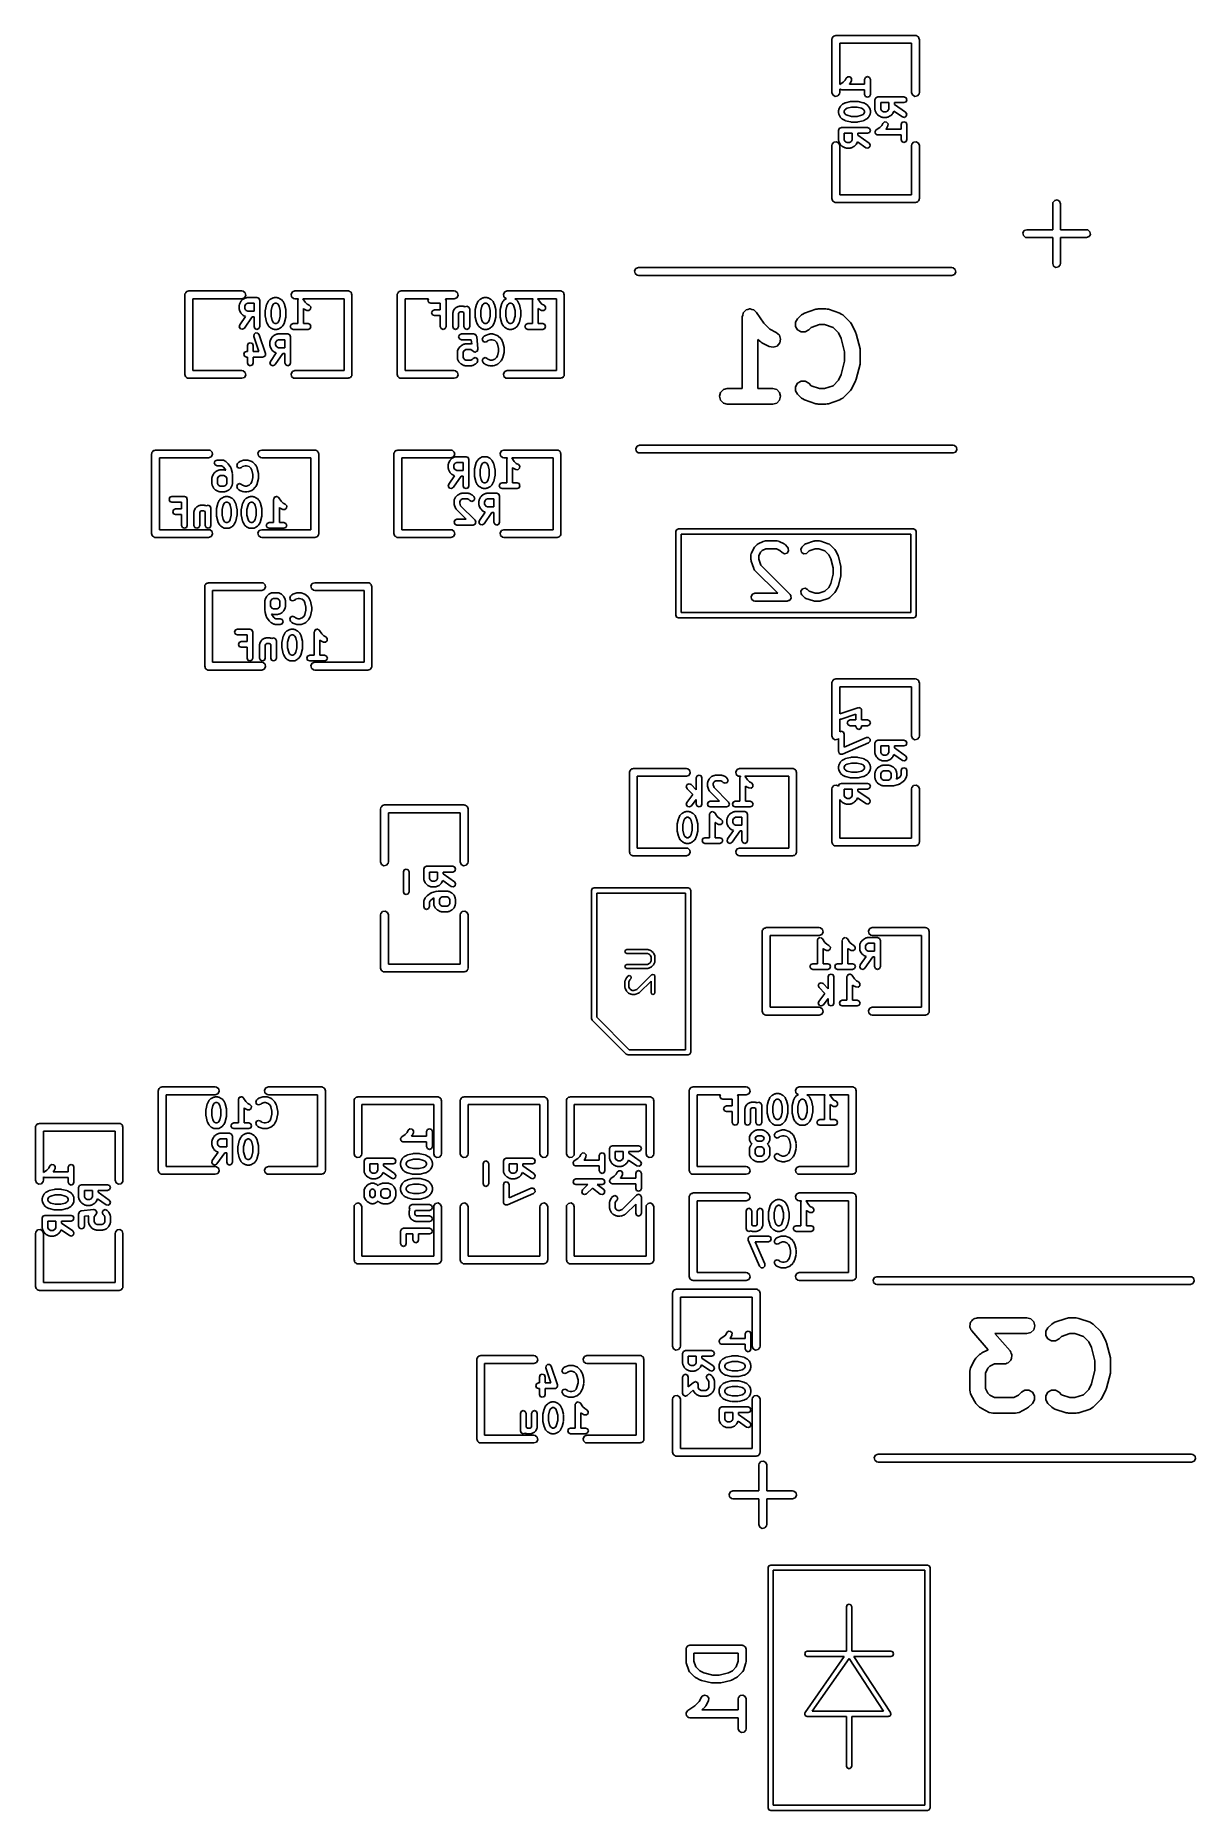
# Model space of a CAD drawing. Extents: x 0.23 to 1.11, y 0.09 to 1.43.
import ezdxf

# ---------------------------------------------------------------- set-up
doc = ezdxf.new("R2010")
doc.units = 0
doc.header["$MEASUREMENT"] = 0
doc.layers.add('BLACK', color=7, linetype='CONTINUOUS')

msp = doc.modelspace()

# ---------------------------------------------------------------- linework, layer by layer
at = {"layer": 'BLACK', "linetype": 'CONTINUOUS'}
for p, q in [((0.832047, 1.4225), (0.832115, 1.42288)), ((0.832047, 1.3825), (0.832047, 1.4225)), ((0.832092, 1.42301), (0.832158, 1.42313)), ((0.832115, 1.42288), (0.832092, 1.42301)), ((0.832158, 1.42313), (0.832225, 1.42351)), ((0.832225, 1.42351), (0.832718, 1.4241)), ((0.832718, 1.4241), (0.833102, 1.42476)), ((0.833102, 1.42476), (0.833352, 1.42485)), ((0.833352, 1.42485), (0.833524, 1.42506)), ((0.833524, 1.42506), (0.834279, 1.42519)), ((0.834279, 1.42519), (0.835, 1.42545)), ((0.835, 1.42545), (0.895, 1.42545)), ((0.892047, 1.41955), (0.837953, 1.41955)), ((0.837953, 1.41955), (0.837953, 1.38845)), ((0.892047, 1.3825), (0.892047, 1.41955)), ((0.895, 1.42545), (0.895384, 1.42539)), ((0.895384, 1.42539), (0.895513, 1.42541)), ((0.895513, 1.42541), (0.895626, 1.42534)), ((0.895626, 1.42534), (0.89601, 1.42527)), ((0.89601, 1.42527), (0.896598, 1.42478)), ((0.896598, 1.42478), (0.897262, 1.4244)), ((0.897262, 1.4244), (0.897353, 1.42415)), ((0.897353, 1.42415), (0.897557, 1.42398)), ((0.897557, 1.42398), (0.89769, 1.42322)), ((0.89769, 1.42322), (0.897953, 1.4225)), ((0.897953, 1.4225), (0.897953, 1.3825)), ((0.840635, 1.39028), (0.842113, 1.39176)), ((0.842113, 1.39176), (0.842896, 1.39332)), ((0.842896, 1.39332), (0.844139, 1.3944)), ((0.844139, 1.3944), (0.84578, 1.39428)), ((0.84578, 1.39428), (0.846858, 1.39304)), ((0.846858, 1.39304), (0.846742, 1.3914)), ((0.85674, 1.39236), (0.85737, 1.39388)), ((0.85674, 1.38888), (0.85674, 1.39236)), ((0.85737, 1.39388), (0.85889, 1.39451)), ((0.85889, 1.39451), (0.86041, 1.39388)), ((0.86041, 1.39388), (0.86104, 1.39236)), ((0.86104, 1.39236), (0.86104, 1.3811)), ((0.832738, 1.3806), (0.832047, 1.3825)), ((0.834487, 1.37959), (0.832738, 1.3806)), ((0.836476, 1.37994), (0.834487, 1.37959)), ((0.837775, 1.38149), (0.836476, 1.37994)), ((0.837953, 1.3825), (0.837775, 1.38149)), ((0.837953, 1.38845), (0.837997, 1.38852)), ((0.838248, 1.38497), (0.837953, 1.38509)), ((0.837953, 1.38509), (0.837953, 1.3825)), ((0.837997, 1.38852), (0.840635, 1.39028)), ((0.838768, 1.38462), (0.838248, 1.38497)), ((0.838985, 1.38467), (0.838768, 1.38462)), ((0.83919, 1.38458), (0.838985, 1.38467)), ((0.85674, 1.38458), (0.83919, 1.38458)), ((0.845401, 1.38896), (0.845319, 1.38888)), ((0.845319, 1.38888), (0.85674, 1.38888)), ((0.845536, 1.38929), (0.845401, 1.38896)), ((0.845803, 1.38952), (0.845536, 1.38929)), ((0.846742, 1.3914), (0.845803, 1.38952)), ((0.85674, 1.3811), (0.85674, 1.38458)), ((0.85737, 1.37958), (0.85674, 1.3811)), ((0.85889, 1.37895), (0.85737, 1.37958)), ((0.86041, 1.37958), (0.85889, 1.37895)), ((0.86104, 1.3811), (0.86041, 1.37958)), ((0.86454, 1.37704), (0.86517, 1.37856)), ((0.86517, 1.37856), (0.86669, 1.37919)), ((0.86669, 1.37919), (0.88639, 1.37919)), ((0.88639, 1.37919), (0.88791, 1.37856)), ((0.88791, 1.37856), (0.88854, 1.37704)), ((0.892738, 1.3806), (0.892047, 1.3825)), ((0.894487, 1.37959), (0.892738, 1.3806)), ((0.896476, 1.37994), (0.894487, 1.37959)), ((0.897775, 1.38149), (0.896476, 1.37994)), ((0.897953, 1.3825), (0.897775, 1.38149)), ((0.83704, 1.36891), (0.837231, 1.36937)), ((0.83704, 1.36703), (0.83704, 1.36891)), ((0.837231, 1.36657), (0.83704, 1.36703)), ((0.837231, 1.36937), (0.837267, 1.36987)), ((0.837267, 1.36607), (0.837231, 1.36657)), ((0.837267, 1.36987), (0.838205, 1.37174)), ((0.838205, 1.36419), (0.837267, 1.36607)), ((0.838205, 1.37174), (0.838472, 1.37198)), ((0.838472, 1.37198), (0.838608, 1.3723)), ((0.838608, 1.3723), (0.839546, 1.37324)), ((0.839546, 1.37324), (0.839873, 1.37338)), ((0.839873, 1.37338), (0.840105, 1.37364)), ((0.840105, 1.37364), (0.841981, 1.37458)), ((0.841895, 1.36951), (0.84134, 1.3684)), ((0.84134, 1.3684), (0.84134, 1.36754)), ((0.84134, 1.36754), (0.841895, 1.36643)), ((0.84234, 1.36995), (0.841895, 1.36951)), ((0.841895, 1.36643), (0.84234, 1.36598)), ((0.841981, 1.37458), (0.842225, 1.3746)), ((0.842225, 1.3746), (0.842421, 1.37475)), ((0.843693, 1.37063), (0.84234, 1.36995)), ((0.84234, 1.36598), (0.843693, 1.36531)), ((0.842421, 1.37475), (0.846173, 1.37568)), ((0.846959, 1.37145), (0.843693, 1.37063)), ((0.843693, 1.36531), (0.846959, 1.36449)), ((0.846173, 1.37568), (0.846443, 1.37564)), ((0.846443, 1.37564), (0.846695, 1.37575)), ((0.846695, 1.37575), (0.851385, 1.37575)), ((0.851121, 1.37145), (0.846959, 1.37145)), ((0.85112, 1.36449), (0.854387, 1.36531)), ((0.854387, 1.37063), (0.851121, 1.37145)), ((0.851385, 1.37575), (0.851637, 1.37564)), ((0.851637, 1.37564), (0.851907, 1.37568)), ((0.851907, 1.37568), (0.855659, 1.37475)), ((0.85574, 1.36995), (0.854387, 1.37063)), ((0.854387, 1.36531), (0.85574, 1.36598)), ((0.855659, 1.37475), (0.855855, 1.3746)), ((0.856185, 1.36951), (0.85574, 1.36995)), ((0.85574, 1.36598), (0.856185, 1.36643)), ((0.855855, 1.3746), (0.856099, 1.37458)), ((0.856099, 1.37458), (0.857975, 1.37364)), ((0.85674, 1.3684), (0.856185, 1.36951)), ((0.856185, 1.36643), (0.85674, 1.36754)), ((0.85674, 1.36754), (0.85674, 1.3684)), ((0.857975, 1.37364), (0.858207, 1.37338)), ((0.858207, 1.37338), (0.858534, 1.37324)), ((0.858534, 1.37324), (0.859472, 1.3723)), ((0.859472, 1.3723), (0.859608, 1.37198)), ((0.859608, 1.37198), (0.859875, 1.37174)), ((0.859875, 1.37174), (0.860813, 1.36987)), ((0.860813, 1.36607), (0.859875, 1.36419)), ((0.860813, 1.36987), (0.860848, 1.36937)), ((0.860848, 1.36657), (0.860813, 1.36607)), ((0.860848, 1.36937), (0.86104, 1.36891)), ((0.86104, 1.36703), (0.860848, 1.36657)), ((0.86104, 1.36891), (0.86104, 1.36703)), ((0.86454, 1.36954), (0.86454, 1.37704)), ((0.864731, 1.36907), (0.86454, 1.36954)), ((0.864767, 1.36857), (0.864731, 1.36907)), ((0.865705, 1.3667), (0.864767, 1.36857)), ((0.865972, 1.36647), (0.865705, 1.3667)), ((0.866108, 1.36614), (0.865972, 1.36647)), ((0.867046, 1.3652), (0.866108, 1.36614)), ((0.867373, 1.36507), (0.867046, 1.3652)), ((0.867605, 1.3648), (0.867373, 1.36507)), ((0.869481, 1.36386), (0.867605, 1.3648)), ((0.874859, 1.37489), (0.86884, 1.37489)), ((0.86884, 1.37489), (0.86884, 1.37004)), ((0.86884, 1.37004), (0.869395, 1.36893)), ((0.869395, 1.36893), (0.86984, 1.36849)), ((0.86984, 1.36849), (0.87095, 1.36793)), ((0.87095, 1.36793), (0.872749, 1.36793)), ((0.872749, 1.36793), (0.873859, 1.36849)), ((0.873859, 1.36849), (0.874304, 1.36893)), ((0.876094, 1.3648), (0.874218, 1.36386)), ((0.874304, 1.36893), (0.874859, 1.37004)), ((0.874859, 1.37004), (0.874859, 1.37489)), ((0.876326, 1.36507), (0.876094, 1.3648)), ((0.876653, 1.3652), (0.876326, 1.36507)), ((0.877591, 1.36614), (0.876653, 1.3652)), ((0.877727, 1.36647), (0.877591, 1.36614)), ((0.877994, 1.3667), (0.877727, 1.36647)), ((0.87886, 1.36843), (0.877994, 1.3667)), ((0.885157, 1.36402), (0.87886, 1.36843)), ((0.88639, 1.37489), (0.879159, 1.37489)), ((0.879159, 1.37489), (0.879159, 1.37347)), ((0.879159, 1.37347), (0.887623, 1.36754)), ((0.88791, 1.37552), (0.88639, 1.37489)), ((0.887623, 1.36754), (0.888507, 1.36616)), ((0.88854, 1.37704), (0.88791, 1.37552)), ((0.888507, 1.36616), (0.888151, 1.36455)), ((0.83704, 1.3539), (0.83767, 1.35542)), ((0.83704, 1.34639), (0.83704, 1.3539)), ((0.83767, 1.35542), (0.83919, 1.35605)), ((0.838472, 1.36396), (0.838205, 1.36419)), ((0.838608, 1.36363), (0.838472, 1.36396)), ((0.839546, 1.3627), (0.838608, 1.36363)), ((0.83919, 1.35605), (0.85889, 1.35605)), ((0.839873, 1.36256), (0.839546, 1.3627)), ((0.840105, 1.36229), (0.839873, 1.36256)), ((0.841981, 1.36136), (0.840105, 1.36229)), ((0.847359, 1.35175), (0.84134, 1.35175)), ((0.84134, 1.35175), (0.84134, 1.3469)), ((0.842225, 1.36134), (0.841981, 1.36136)), ((0.842421, 1.36119), (0.842225, 1.36134)), ((0.846173, 1.36025), (0.842421, 1.36119)), ((0.846443, 1.36029), (0.846173, 1.36025)), ((0.846695, 1.36019), (0.846443, 1.36029)), ((0.851385, 1.36019), (0.846695, 1.36019)), ((0.846959, 1.36449), (0.85112, 1.36449)), ((0.847359, 1.3469), (0.847359, 1.35175)), ((0.851637, 1.36029), (0.851385, 1.36019)), ((0.851907, 1.36025), (0.851637, 1.36029)), ((0.85889, 1.35175), (0.851659, 1.35175)), ((0.851659, 1.35175), (0.851659, 1.35033)), ((0.855659, 1.36119), (0.851907, 1.36025)), ((0.855855, 1.36134), (0.855659, 1.36119)), ((0.856099, 1.36136), (0.855855, 1.36134)), ((0.857975, 1.36229), (0.856099, 1.36136)), ((0.858207, 1.36256), (0.857975, 1.36229)), ((0.858534, 1.3627), (0.858207, 1.36256)), ((0.859472, 1.36363), (0.858534, 1.3627)), ((0.85889, 1.35605), (0.86041, 1.35542)), ((0.86041, 1.35238), (0.85889, 1.35175)), ((0.859608, 1.36396), (0.859472, 1.36363)), ((0.859875, 1.36419), (0.859608, 1.36396)), ((0.86041, 1.35542), (0.86104, 1.3539)), ((0.86104, 1.3539), (0.86041, 1.35238)), ((0.86454, 1.35265), (0.864625, 1.35285)), ((0.86478, 1.35207), (0.86454, 1.35265)), ((0.864582, 1.35307), (0.86493, 1.35359)), ((0.864625, 1.35285), (0.864582, 1.35307)), ((0.864901, 1.35146), (0.86478, 1.35207)), ((0.865085, 1.35133), (0.864901, 1.35146)), ((0.86493, 1.35359), (0.86517, 1.35417)), ((0.86517, 1.35417), (0.865374, 1.35425)), ((0.865374, 1.35425), (0.865497, 1.35444)), ((0.865497, 1.35444), (0.868135, 1.3562)), ((0.868135, 1.3562), (0.869613, 1.35768)), ((0.86998, 1.36382), (0.869481, 1.36386)), ((0.869613, 1.35768), (0.870396, 1.35924)), ((0.870442, 1.36363), (0.86998, 1.36382)), ((0.870396, 1.35924), (0.871639, 1.36032)), ((0.873257, 1.36363), (0.870442, 1.36363)), ((0.871639, 1.36032), (0.87328, 1.3602)), ((0.872901, 1.35488), (0.872819, 1.3548)), ((0.872819, 1.3548), (0.88424, 1.3548)), ((0.873036, 1.35521), (0.872901, 1.35488)), ((0.873303, 1.35544), (0.873036, 1.35521)), ((0.873719, 1.36382), (0.873257, 1.36363)), ((0.87328, 1.3602), (0.874358, 1.35896)), ((0.874242, 1.35732), (0.873303, 1.35544)), ((0.874218, 1.36386), (0.873719, 1.36382)), ((0.874358, 1.35896), (0.874242, 1.35732)), ((0.88424, 1.35828), (0.88487, 1.3598)), ((0.88424, 1.3548), (0.88424, 1.35828)), ((0.88487, 1.3598), (0.88639, 1.36043)), ((0.886764, 1.36367), (0.885157, 1.36402)), ((0.88639, 1.36043), (0.88791, 1.3598)), ((0.888151, 1.36455), (0.886764, 1.36367)), ((0.88791, 1.3598), (0.88854, 1.35828)), ((0.88854, 1.35828), (0.88854, 1.34702)), ((0.832047, 1.3425), (0.832225, 1.34351)), ((0.832047, 1.3025), (0.832047, 1.3425)), ((0.832225, 1.34351), (0.833524, 1.34506)), ((0.833524, 1.34506), (0.835513, 1.34541)), ((0.835513, 1.34541), (0.837262, 1.3444)), ((0.837231, 1.34593), (0.83704, 1.34639)), ((0.837267, 1.34543), (0.837231, 1.34593)), ((0.837262, 1.3444), (0.837953, 1.3425)), ((0.838205, 1.34356), (0.837267, 1.34543)), ((0.837953, 1.3425), (0.837953, 1.30545)), ((0.838472, 1.34332), (0.838205, 1.34356)), ((0.838608, 1.343), (0.838472, 1.34332)), ((0.839546, 1.34206), (0.838608, 1.343)), ((0.839873, 1.34192), (0.839546, 1.34206)), ((0.840105, 1.34166), (0.839873, 1.34192)), ((0.841981, 1.34072), (0.840105, 1.34166)), ((0.84134, 1.3469), (0.841895, 1.34579)), ((0.841895, 1.34579), (0.84234, 1.34535)), ((0.84248, 1.34068), (0.841981, 1.34072)), ((0.84234, 1.34535), (0.84345, 1.34479)), ((0.842942, 1.34049), (0.84248, 1.34068)), ((0.845757, 1.34049), (0.842942, 1.34049)), ((0.84345, 1.34479), (0.845249, 1.34479)), ((0.845249, 1.34479), (0.846359, 1.34535)), ((0.846219, 1.34068), (0.845757, 1.34049)), ((0.846718, 1.34072), (0.846219, 1.34068)), ((0.846359, 1.34535), (0.846804, 1.34579)), ((0.848594, 1.34166), (0.846718, 1.34072)), ((0.846804, 1.34579), (0.847359, 1.3469)), ((0.848826, 1.34192), (0.848594, 1.34166)), ((0.849153, 1.34206), (0.848826, 1.34192)), ((0.850091, 1.343), (0.849153, 1.34206)), ((0.850227, 1.34332), (0.850091, 1.343)), ((0.850494, 1.34356), (0.850227, 1.34332)), ((0.85136, 1.34529), (0.850494, 1.34356)), ((0.857657, 1.34088), (0.85136, 1.34529)), ((0.851659, 1.35033), (0.860123, 1.3444)), ((0.859264, 1.34052), (0.857657, 1.34088)), ((0.860651, 1.34141), (0.859264, 1.34052)), ((0.860123, 1.3444), (0.861007, 1.34301)), ((0.861007, 1.34301), (0.860651, 1.34141)), ((0.86517, 1.35113), (0.865085, 1.35133)), ((0.865748, 1.35089), (0.86517, 1.35113)), ((0.866268, 1.35054), (0.865748, 1.35089)), ((0.866485, 1.35058), (0.866268, 1.35054)), ((0.86669, 1.3505), (0.866485, 1.35058)), ((0.88424, 1.3505), (0.86669, 1.3505)), ((0.88424, 1.34702), (0.88424, 1.3505)), ((0.88487, 1.3455), (0.88424, 1.34702)), ((0.88639, 1.34487), (0.88487, 1.3455)), ((0.88791, 1.3455), (0.88639, 1.34487)), ((0.88854, 1.34702), (0.88791, 1.3455)), ((0.892047, 1.3425), (0.892225, 1.34351)), ((0.892047, 1.30545), (0.892047, 1.3425)), ((0.892225, 1.34351), (0.893524, 1.34506)), ((0.893524, 1.34506), (0.895513, 1.34541)), ((0.895513, 1.34541), (0.897262, 1.3444)), ((0.897262, 1.3444), (0.897953, 1.3425)), ((0.897953, 1.3425), (0.897953, 1.3025)), ((0.83231, 1.30178), (0.832047, 1.3025)), ((0.832443, 1.30102), (0.83231, 1.30178)), ((0.832647, 1.30085), (0.832443, 1.30102)), ((0.832738, 1.3006), (0.832647, 1.30085)), ((0.833402, 1.30022), (0.832738, 1.3006)), ((0.83399, 1.29973), (0.833402, 1.30022)), ((0.834374, 1.29966), (0.83399, 1.29973)), ((0.834487, 1.29959), (0.834374, 1.29966)), ((0.834616, 1.29961), (0.834487, 1.29959)), ((0.835, 1.29955), (0.834616, 1.29961)), ((0.895, 1.29955), (0.835, 1.29955)), ((0.837953, 1.30545), (0.892047, 1.30545)), ((0.895721, 1.29981), (0.895, 1.29955)), ((0.896476, 1.29994), (0.895721, 1.29981)), ((0.896648, 1.30015), (0.896476, 1.29994)), ((0.896898, 1.30024), (0.896648, 1.30015)), ((0.897282, 1.3009), (0.896898, 1.30024)), ((0.897775, 1.30149), (0.897282, 1.3009)), ((0.897842, 1.30187), (0.897775, 1.30149)), ((0.897908, 1.30199), (0.897842, 1.30187)), ((0.897953, 1.3025), (0.897885, 1.30212)), ((0.897885, 1.30212), (0.897908, 1.30199)), ((0.998447, 1.29858), (0.998625, 1.29959)), ((0.998447, 1.27904), (0.998447, 1.29858)), ((0.998625, 1.29959), (0.999924, 1.30114)), ((0.999924, 1.30114), (1.00191, 1.30149)), ((1.00191, 1.30149), (1.00366, 1.30048)), ((1.00366, 1.30048), (1.00435, 1.29858)), ((1.00435, 1.29858), (1.00435, 1.27904)), ((0.975995, 1.2766), (0.977005, 1.27835)), ((0.976346, 1.27461), (0.975995, 1.2766)), ((0.977893, 1.27331), (0.976346, 1.27461)), ((0.977005, 1.27835), (0.978903, 1.27904)), ((0.978903, 1.27313), (0.977893, 1.27331)), ((0.978903, 1.27904), (0.998447, 1.27904)), ((0.998447, 1.27313), (0.978903, 1.27313)), ((0.998447, 1.25359), (0.998447, 1.27313)), ((1.00435, 1.27904), (1.0239, 1.27904)), ((1.0239, 1.27313), (1.00435, 1.27313)), ((1.00435, 1.27313), (1.00435, 1.25359)), ((1.0239, 1.27904), (1.02491, 1.27886)), ((1.0258, 1.27382), (1.0239, 1.27313)), ((1.02491, 1.27886), (1.02645, 1.27756)), ((1.02681, 1.27557), (1.0258, 1.27382)), ((1.02645, 1.27756), (1.02681, 1.27557)), ((0.683392, 1.24801), (0.684402, 1.24976)), ((0.683743, 1.24602), (0.683392, 1.24801)), ((0.68529, 1.24473), (0.683743, 1.24602)), ((0.684402, 1.24976), (0.6863, 1.25045)), ((0.6863, 1.24455), (0.68529, 1.24473)), ((0.6863, 1.25045), (0.9225, 1.25045)), ((0.9225, 1.24455), (0.6863, 1.24455)), ((0.9225, 1.25045), (0.92351, 1.25027)), ((0.924398, 1.24524), (0.9225, 1.24455)), ((0.92351, 1.25027), (0.925057, 1.24898)), ((0.925408, 1.24699), (0.924398, 1.24524)), ((0.925057, 1.24898), (0.925408, 1.24699)), ((0.999138, 1.25169), (0.998447, 1.25359)), ((1.00089, 1.25068), (0.999138, 1.25169)), ((1.00288, 1.25103), (1.00089, 1.25068)), ((1.00417, 1.25258), (1.00288, 1.25103)), ((1.00435, 1.25359), (1.00417, 1.25258)), ((0.344658, 1.23063), (0.344725, 1.23101)), ((0.344725, 1.23101), (0.345218, 1.2316)), ((0.345218, 1.2316), (0.345602, 1.23226)), ((0.345602, 1.23226), (0.345852, 1.23235)), ((0.345852, 1.23235), (0.346024, 1.23256)), ((0.346024, 1.23256), (0.346779, 1.23269)), ((0.346779, 1.23269), (0.3475, 1.23295)), ((0.3475, 1.23295), (0.3875, 1.23295)), ((0.3875, 1.23295), (0.38851, 1.23277)), ((0.38851, 1.23277), (0.390057, 1.23148)), ((0.390057, 1.23148), (0.390408, 1.22949)), ((0.424592, 1.23051), (0.425602, 1.23226)), ((0.425602, 1.23226), (0.4275, 1.23295)), ((0.4275, 1.23295), (0.4675, 1.23295)), ((0.4675, 1.23295), (0.467884, 1.23289)), ((0.467884, 1.23289), (0.468013, 1.23291)), ((0.468013, 1.23291), (0.468126, 1.23284)), ((0.468126, 1.23284), (0.46851, 1.23277)), ((0.46851, 1.23277), (0.469098, 1.23228)), ((0.469098, 1.23228), (0.469762, 1.2319)), ((0.469762, 1.2319), (0.469853, 1.23165)), ((0.469853, 1.23165), (0.470057, 1.23148)), ((0.470057, 1.23148), (0.47019, 1.23072)), ((0.504658, 1.23063), (0.504725, 1.23101)), ((0.504725, 1.23101), (0.505218, 1.2316)), ((0.505218, 1.2316), (0.505602, 1.23226)), ((0.505602, 1.23226), (0.505852, 1.23235)), ((0.505852, 1.23235), (0.506024, 1.23256)), ((0.506024, 1.23256), (0.506779, 1.23269)), ((0.506779, 1.23269), (0.5075, 1.23295)), ((0.5075, 1.23295), (0.5475, 1.23295)), ((0.5475, 1.23295), (0.54851, 1.23277)), ((0.54851, 1.23277), (0.550057, 1.23148)), ((0.550057, 1.23148), (0.550408, 1.22949)), ((0.584592, 1.23051), (0.585602, 1.23226)), ((0.585602, 1.23226), (0.5875, 1.23295)), ((0.5875, 1.23295), (0.6275, 1.23295)), ((0.6275, 1.23295), (0.627884, 1.23289)), ((0.627884, 1.23289), (0.628013, 1.23291)), ((0.628013, 1.23291), (0.628126, 1.23284)), ((0.628126, 1.23284), (0.62851, 1.23277)), ((0.62851, 1.23277), (0.629098, 1.23228)), ((0.629098, 1.23228), (0.629762, 1.2319)), ((0.629762, 1.2319), (0.629853, 1.23165)), ((0.629853, 1.23165), (0.630057, 1.23148)), ((0.630057, 1.23148), (0.63019, 1.23072)), ((0.344547, 1.23), (0.344615, 1.23038)), ((0.344547, 1.17), (0.344547, 1.23)), ((0.344592, 1.23051), (0.344658, 1.23063)), ((0.344615, 1.23038), (0.344592, 1.23051)), ((0.3875, 1.22705), (0.350453, 1.22705)), ((0.350453, 1.22705), (0.350453, 1.17295)), ((0.38549, 1.22206), (0.385682, 1.22252)), ((0.38549, 1.21924), (0.38549, 1.22206)), ((0.385682, 1.21878), (0.38549, 1.21924)), ((0.385682, 1.22252), (0.385717, 1.22302)), ((0.385717, 1.21828), (0.385682, 1.21878)), ((0.385717, 1.22302), (0.386656, 1.2249)), ((0.386656, 1.21641), (0.385717, 1.21828)), ((0.386656, 1.2249), (0.386923, 1.22513)), ((0.386923, 1.22513), (0.387058, 1.22545)), ((0.387058, 1.22545), (0.387996, 1.22639)), ((0.389398, 1.22774), (0.3875, 1.22705)), ((0.387996, 1.22639), (0.388323, 1.22653)), ((0.388323, 1.22653), (0.388555, 1.22679)), ((0.388555, 1.22679), (0.390431, 1.22773)), ((0.390408, 1.22949), (0.389398, 1.22774)), ((0.390346, 1.22266), (0.38979, 1.22155)), ((0.38979, 1.22155), (0.38979, 1.21975)), ((0.38979, 1.21975), (0.390346, 1.21864)), ((0.39079, 1.2231), (0.390346, 1.22266)), ((0.390346, 1.21864), (0.39079, 1.2182)), ((0.390431, 1.22773), (0.39093, 1.22777)), ((0.3919, 1.22366), (0.39079, 1.2231)), ((0.39079, 1.2182), (0.3919, 1.21764)), ((0.39093, 1.22777), (0.391393, 1.22796)), ((0.391393, 1.22796), (0.398898, 1.22796)), ((0.396748, 1.22366), (0.3919, 1.22366)), ((0.3919, 1.21764), (0.396748, 1.21764)), ((0.396748, 1.21764), (0.396748, 1.22366)), ((0.398898, 1.22796), (0.400418, 1.22733)), ((0.400418, 1.22733), (0.401048, 1.22581)), ((0.401048, 1.22581), (0.401048, 1.20611)), ((0.40519, 1.21831), (0.405295, 1.21856)), ((0.40519, 1.21361), (0.40519, 1.21831)), ((0.405255, 1.21883), (0.406193, 1.22258)), ((0.405295, 1.21856), (0.405255, 1.21883)), ((0.406193, 1.22258), (0.406338, 1.22278)), ((0.406338, 1.22278), (0.406356, 1.22302)), ((0.406356, 1.22302), (0.407294, 1.2249)), ((0.407294, 1.2249), (0.407561, 1.22513)), ((0.407561, 1.22513), (0.407696, 1.22545)), ((0.407696, 1.22545), (0.408634, 1.22639)), ((0.408634, 1.22639), (0.408961, 1.22653)), ((0.408961, 1.22653), (0.409193, 1.22679)), ((0.409193, 1.22679), (0.411069, 1.22773)), ((0.410307, 1.22131), (0.40949, 1.21804)), ((0.40949, 1.21804), (0.40949, 1.21388)), ((0.410984, 1.22266), (0.410307, 1.22131)), ((0.411428, 1.2231), (0.410984, 1.22266)), ((0.411069, 1.22773), (0.411569, 1.22777)), ((0.412539, 1.22366), (0.411428, 1.2231)), ((0.411569, 1.22777), (0.412031, 1.22796)), ((0.412031, 1.22796), (0.413907, 1.22796)), ((0.4134, 1.22366), (0.412539, 1.22366)), ((0.41451, 1.2231), (0.4134, 1.22366)), ((0.413907, 1.22796), (0.414369, 1.22777)), ((0.414369, 1.22777), (0.414869, 1.22773)), ((0.414954, 1.22266), (0.41451, 1.2231)), ((0.414869, 1.22773), (0.416745, 1.22679)), ((0.415631, 1.22131), (0.414954, 1.22266)), ((0.416448, 1.21804), (0.415631, 1.22131)), ((0.416448, 1.21388), (0.416448, 1.21804)), ((0.416745, 1.22679), (0.416977, 1.22653)), ((0.416977, 1.22653), (0.417304, 1.22639)), ((0.417304, 1.22639), (0.418242, 1.22545)), ((0.418242, 1.22545), (0.418377, 1.22513)), ((0.418377, 1.22513), (0.418644, 1.2249)), ((0.418644, 1.2249), (0.419583, 1.22302)), ((0.419583, 1.22302), (0.4196, 1.22278)), ((0.4196, 1.22278), (0.419745, 1.22258)), ((0.419745, 1.22258), (0.420683, 1.21883)), ((0.420683, 1.21883), (0.420643, 1.21856)), ((0.420643, 1.21856), (0.420748, 1.21831)), ((0.420748, 1.21831), (0.420748, 1.21361)), ((0.424943, 1.22852), (0.424592, 1.23051)), ((0.42649, 1.22723), (0.424943, 1.22852)), ((0.4275, 1.22705), (0.42649, 1.22723)), ((0.430093, 1.22705), (0.4275, 1.22705)), ((0.429581, 1.22581), (0.429666, 1.22601)), ((0.429581, 1.20826), (0.429581, 1.22581)), ((0.429623, 1.22623), (0.429971, 1.22675)), ((0.429666, 1.22601), (0.429623, 1.22623)), ((0.429971, 1.22675), (0.430093, 1.22705)), ((0.464547, 1.22705), (0.433453, 1.22705)), ((0.433453, 1.22705), (0.43352, 1.227)), ((0.43352, 1.227), (0.435278, 1.22437)), ((0.433963, 1.2196), (0.433881, 1.21968)), ((0.433881, 1.21968), (0.433881, 1.20826)), ((0.43429, 1.21946), (0.433963, 1.2196)), ((0.434522, 1.2192), (0.43429, 1.21946)), ((0.436398, 1.21826), (0.434522, 1.2192)), ((0.435278, 1.22437), (0.436757, 1.22289)), ((0.438039, 1.21814), (0.436398, 1.21826)), ((0.436757, 1.22289), (0.438321, 1.2221)), ((0.439282, 1.21922), (0.438039, 1.21814)), ((0.438321, 1.2221), (0.439399, 1.22086)), ((0.439399, 1.22086), (0.439282, 1.21922)), ((0.464547, 1.17295), (0.464547, 1.22705)), ((0.47019, 1.23072), (0.470453, 1.23)), ((0.470453, 1.23), (0.470453, 1.17)), ((0.504547, 1.23), (0.504615, 1.23038)), ((0.504547, 1.17), (0.504547, 1.23)), ((0.504592, 1.23051), (0.504658, 1.23063)), ((0.504615, 1.23038), (0.504592, 1.23051)), ((0.528179, 1.22705), (0.510453, 1.22705)), ((0.510453, 1.22705), (0.510453, 1.17295)), ((0.527667, 1.22581), (0.528179, 1.22705)), ((0.528296, 1.22429), (0.527667, 1.22581)), ((0.529817, 1.22366), (0.528296, 1.22429)), ((0.537048, 1.22366), (0.529817, 1.22366)), ((0.530481, 1.21643), (0.531111, 1.21795)), ((0.531111, 1.21795), (0.532631, 1.21858)), ((0.532631, 1.21858), (0.537048, 1.21858)), ((0.537048, 1.21858), (0.537048, 1.22366)), ((0.5475, 1.22705), (0.540835, 1.22705)), ((0.540835, 1.22705), (0.541348, 1.22581)), ((0.541348, 1.22581), (0.541348, 1.20611)), ((0.546656, 1.21739), (0.547594, 1.21927)), ((0.549398, 1.22774), (0.5475, 1.22705)), ((0.547594, 1.21927), (0.548109, 1.21971)), ((0.548109, 1.21971), (0.548555, 1.22023)), ((0.548555, 1.22023), (0.550431, 1.22117)), ((0.550408, 1.22949), (0.549398, 1.22774)), ((0.550431, 1.22117), (0.550931, 1.2212)), ((0.550931, 1.2212), (0.551393, 1.22139)), ((0.551393, 1.22139), (0.554207, 1.22139)), ((0.554207, 1.22139), (0.55467, 1.2212)), ((0.55467, 1.2212), (0.555169, 1.22117)), ((0.555169, 1.22117), (0.55576, 1.22087)), ((0.55576, 1.22087), (0.557021, 1.22139)), ((0.557021, 1.22139), (0.558542, 1.22076)), ((0.558542, 1.22076), (0.559171, 1.21924)), ((0.559171, 1.21924), (0.559171, 1.20611)), ((0.563314, 1.21831), (0.563419, 1.21856)), ((0.563314, 1.21361), (0.563314, 1.21831)), ((0.563378, 1.21883), (0.564317, 1.22258)), ((0.563419, 1.21856), (0.563378, 1.21883)), ((0.564317, 1.22258), (0.564462, 1.22278)), ((0.564462, 1.22278), (0.564479, 1.22302)), ((0.564479, 1.22302), (0.565417, 1.2249)), ((0.565417, 1.2249), (0.565685, 1.22513)), ((0.565685, 1.22513), (0.56582, 1.22545)), ((0.56582, 1.22545), (0.566758, 1.22639)), ((0.566758, 1.22639), (0.567085, 1.22653)), ((0.567085, 1.22653), (0.567317, 1.22679)), ((0.567317, 1.22679), (0.569193, 1.22773)), ((0.568431, 1.22131), (0.567614, 1.21804)), ((0.567614, 1.21804), (0.567614, 1.21388)), ((0.569107, 1.22266), (0.568431, 1.22131)), ((0.569552, 1.2231), (0.569107, 1.22266)), ((0.569193, 1.22773), (0.569692, 1.22777)), ((0.570662, 1.22366), (0.569552, 1.2231)), ((0.569692, 1.22777), (0.570155, 1.22796)), ((0.570155, 1.22796), (0.572031, 1.22796)), ((0.571523, 1.22366), (0.570662, 1.22366)), ((0.572634, 1.2231), (0.571523, 1.22366)), ((0.572031, 1.22796), (0.572493, 1.22777)), ((0.572493, 1.22777), (0.572992, 1.22773)), ((0.573078, 1.22266), (0.572634, 1.2231)), ((0.572992, 1.22773), (0.574869, 1.22679)), ((0.573755, 1.22131), (0.573078, 1.22266)), ((0.574571, 1.21804), (0.573755, 1.22131)), ((0.574571, 1.21388), (0.574571, 1.21804)), ((0.574869, 1.22679), (0.5751, 1.22653)), ((0.5751, 1.22653), (0.575427, 1.22639)), ((0.575427, 1.22639), (0.576365, 1.22545)), ((0.576365, 1.22545), (0.576501, 1.22513)), ((0.576501, 1.22513), (0.576768, 1.2249)), ((0.576768, 1.2249), (0.577706, 1.22302)), ((0.577706, 1.22302), (0.577724, 1.22278)), ((0.577724, 1.22278), (0.577869, 1.22258)), ((0.577869, 1.22258), (0.578807, 1.21883)), ((0.578807, 1.21883), (0.578767, 1.21856)), ((0.578767, 1.21856), (0.578871, 1.21831)), ((0.578871, 1.21831), (0.578871, 1.21361)), ((0.582076, 1.21831), (0.58218, 1.21856)), ((0.582076, 1.21361), (0.582076, 1.21831)), ((0.58214, 1.21883), (0.583078, 1.22258)), ((0.58218, 1.21856), (0.58214, 1.21883)), ((0.583078, 1.22258), (0.583224, 1.22278)), ((0.583224, 1.22278), (0.583241, 1.22302)), ((0.583241, 1.22302), (0.584179, 1.2249)), ((0.584179, 1.2249), (0.584447, 1.22513)), ((0.584447, 1.22513), (0.584582, 1.22545)), ((0.584582, 1.22545), (0.58552, 1.22639)), ((0.584943, 1.22852), (0.584592, 1.23051)), ((0.58649, 1.22723), (0.584943, 1.22852)), ((0.58552, 1.22639), (0.585847, 1.22653)), ((0.585847, 1.22653), (0.586079, 1.22679)), ((0.586079, 1.22679), (0.586822, 1.22717)), ((0.587193, 1.22131), (0.586376, 1.21804)), ((0.586376, 1.21804), (0.586376, 1.21388)), ((0.586822, 1.22717), (0.58649, 1.22723)), ((0.587869, 1.22266), (0.587193, 1.22131)), ((0.588314, 1.2231), (0.587869, 1.22266)), ((0.589424, 1.22366), (0.588314, 1.2231)), ((0.590285, 1.22366), (0.589424, 1.22366)), ((0.591395, 1.2231), (0.590285, 1.22366)), ((0.59184, 1.22266), (0.591395, 1.2231)), ((0.592517, 1.22131), (0.59184, 1.22266)), ((0.593333, 1.21804), (0.592517, 1.22131)), ((0.606979, 1.22705), (0.593126, 1.22705)), ((0.593126, 1.22705), (0.593631, 1.22679)), ((0.593333, 1.21388), (0.593333, 1.21804)), ((0.593631, 1.22679), (0.593862, 1.22653)), ((0.593862, 1.22653), (0.594189, 1.22639)), ((0.594189, 1.22639), (0.595127, 1.22545)), ((0.595127, 1.22545), (0.595263, 1.22513)), ((0.595263, 1.22513), (0.59553, 1.2249)), ((0.59553, 1.2249), (0.596468, 1.22302)), ((0.596468, 1.22302), (0.596486, 1.22278)), ((0.596486, 1.22278), (0.596631, 1.22258)), ((0.596631, 1.22258), (0.597569, 1.21883)), ((0.597569, 1.21883), (0.597529, 1.21856)), ((0.597529, 1.21856), (0.597633, 1.21831)), ((0.597633, 1.21831), (0.597633, 1.21361)), ((0.606467, 1.22581), (0.606551, 1.22601)), ((0.606467, 1.20826), (0.606467, 1.22581)), ((0.606508, 1.22623), (0.606857, 1.22675)), ((0.606551, 1.22601), (0.606508, 1.22623)), ((0.606857, 1.22675), (0.606979, 1.22705)), ((0.624547, 1.22705), (0.610339, 1.22705)), ((0.610339, 1.22705), (0.610406, 1.227)), ((0.610406, 1.227), (0.612164, 1.22437)), ((0.610849, 1.2196), (0.610767, 1.21968)), ((0.610767, 1.21968), (0.610767, 1.20826)), ((0.611176, 1.21946), (0.610849, 1.2196)), ((0.611407, 1.2192), (0.611176, 1.21946)), ((0.613284, 1.21826), (0.611407, 1.2192)), ((0.612164, 1.22437), (0.613643, 1.22289)), ((0.614925, 1.21814), (0.613284, 1.21826)), ((0.613643, 1.22289), (0.615207, 1.2221)), ((0.616168, 1.21922), (0.614925, 1.21814)), ((0.615207, 1.2221), (0.616285, 1.22086)), ((0.616285, 1.22086), (0.616168, 1.21922)), ((0.624547, 1.17295), (0.624547, 1.22705)), ((0.63019, 1.23072), (0.630453, 1.23)), ((0.630453, 1.23), (0.630453, 1.17)), ((0.766237, 1.21736), (0.767124, 1.21837)), ((0.767124, 1.21837), (0.767309, 1.21843)), ((0.767309, 1.21843), (0.767447, 1.21857)), ((0.767447, 1.21857), (0.768746, 1.21892)), ((0.768746, 1.21892), (0.77002, 1.21935)), ((0.77002, 1.21935), (0.770211, 1.21931)), ((0.770211, 1.21931), (0.7704, 1.21936)), ((0.7704, 1.21936), (0.771699, 1.21901)), ((0.771699, 1.21901), (0.773017, 1.21875)), ((0.773017, 1.21875), (0.773164, 1.21862)), ((0.773164, 1.21862), (0.773353, 1.21857)), ((0.773353, 1.21857), (0.774304, 1.21762)), ((0.774304, 1.21762), (0.775314, 1.21673)), ((0.81139, 1.2162), (0.819961, 1.21906)), ((0.819961, 1.21906), (0.82091, 1.21912)), ((0.82091, 1.21912), (0.821829, 1.21936)), ((0.821829, 1.21936), (0.827543, 1.21936)), ((0.827543, 1.21936), (0.828461, 1.21912)), ((0.828461, 1.21912), (0.82941, 1.21906)), ((0.82941, 1.21906), (0.837982, 1.2162)), ((0.385523, 1.20574), (0.385879, 1.20734)), ((0.386408, 1.20435), (0.385523, 1.20574)), ((0.385879, 1.20734), (0.390287, 1.21364)), ((0.388014, 1.20399), (0.386408, 1.20435)), ((0.386923, 1.21617), (0.386656, 1.21641)), ((0.387058, 1.21585), (0.386923, 1.21617)), ((0.387996, 1.21491), (0.387058, 1.21585)), ((0.388323, 1.21477), (0.387996, 1.21491)), ((0.389402, 1.20488), (0.388014, 1.20399)), ((0.388555, 1.21451), (0.388323, 1.21477)), ((0.390287, 1.21364), (0.388555, 1.21451)), ((0.395327, 1.21334), (0.389402, 1.20488)), ((0.396748, 1.21334), (0.395327, 1.21334)), ((0.396748, 1.20611), (0.396748, 1.21334)), ((0.397377, 1.20459), (0.396748, 1.20611)), ((0.398898, 1.20396), (0.397377, 1.20459)), ((0.400418, 1.20459), (0.398898, 1.20396)), ((0.401048, 1.20611), (0.400418, 1.20459)), ((0.405295, 1.21336), (0.40519, 1.21361)), ((0.405255, 1.21309), (0.405295, 1.21336)), ((0.406193, 1.20934), (0.405255, 1.21309)), ((0.406338, 1.20914), (0.406193, 1.20934)), ((0.406356, 1.2089), (0.406338, 1.20914)), ((0.407294, 1.20702), (0.406356, 1.2089)), ((0.407561, 1.20679), (0.407294, 1.20702)), ((0.407696, 1.20647), (0.407561, 1.20679)), ((0.408634, 1.20553), (0.407696, 1.20647)), ((0.408961, 1.20539), (0.408634, 1.20553)), ((0.409193, 1.20513), (0.408961, 1.20539)), ((0.411069, 1.20419), (0.409193, 1.20513)), ((0.40949, 1.21388), (0.410307, 1.21061)), ((0.410307, 1.21061), (0.410984, 1.20926)), ((0.410984, 1.20926), (0.411428, 1.20882)), ((0.411569, 1.20415), (0.411069, 1.20419)), ((0.411428, 1.20882), (0.412539, 1.20826)), ((0.412539, 1.20826), (0.4134, 1.20826)), ((0.4134, 1.20826), (0.41451, 1.20882)), ((0.414869, 1.20419), (0.414369, 1.20415)), ((0.41451, 1.20882), (0.414954, 1.20926)), ((0.416745, 1.20513), (0.414869, 1.20419)), ((0.414954, 1.20926), (0.415631, 1.21061)), ((0.415631, 1.21061), (0.416448, 1.21388)), ((0.416977, 1.20539), (0.416745, 1.20513)), ((0.417304, 1.20553), (0.416977, 1.20539)), ((0.418242, 1.20647), (0.417304, 1.20553)), ((0.418377, 1.20679), (0.418242, 1.20647)), ((0.418644, 1.20702), (0.418377, 1.20679)), ((0.419583, 1.2089), (0.418644, 1.20702)), ((0.4196, 1.20914), (0.419583, 1.2089)), ((0.419745, 1.20934), (0.4196, 1.20914)), ((0.420683, 1.21309), (0.419745, 1.20934)), ((0.420748, 1.21361), (0.420643, 1.21336)), ((0.420643, 1.21336), (0.420683, 1.21309)), ((0.423952, 1.20611), (0.424582, 1.20763)), ((0.424582, 1.20459), (0.423952, 1.20611)), ((0.424582, 1.20763), (0.426102, 1.20826)), ((0.426102, 1.20396), (0.424582, 1.20459)), ((0.426102, 1.20826), (0.429581, 1.20826)), ((0.433881, 1.20826), (0.437359, 1.20826)), ((0.437359, 1.20826), (0.43888, 1.20763)), ((0.43888, 1.20459), (0.437359, 1.20396)), ((0.43888, 1.20763), (0.439509, 1.20611)), ((0.439509, 1.20611), (0.43888, 1.20459)), ((0.531111, 1.21491), (0.530481, 1.21643)), ((0.532631, 1.21428), (0.531111, 1.21491)), ((0.537048, 1.21428), (0.532631, 1.21428)), ((0.537048, 1.20611), (0.537048, 1.21428)), ((0.537677, 1.20459), (0.537048, 1.20611)), ((0.539198, 1.20396), (0.537677, 1.20459)), ((0.540718, 1.20459), (0.539198, 1.20396)), ((0.541348, 1.20611), (0.540718, 1.20459)), ((0.546429, 1.21643), (0.54662, 1.21689)), ((0.546429, 1.20611), (0.546429, 1.21643)), ((0.547058, 1.20459), (0.546429, 1.20611)), ((0.54662, 1.21689), (0.546656, 1.21739)), ((0.548579, 1.20396), (0.547058, 1.20459)), ((0.550099, 1.20459), (0.548579, 1.20396)), ((0.550729, 1.20611), (0.550099, 1.20459)), ((0.551119, 1.2167), (0.550729, 1.21592)), ((0.550729, 1.21592), (0.550729, 1.20611)), ((0.5519, 1.21709), (0.551119, 1.2167)), ((0.5537, 1.21709), (0.5519, 1.21709)), ((0.55481, 1.21654), (0.5537, 1.21709)), ((0.554871, 1.21648), (0.55481, 1.21654)), ((0.554871, 1.20611), (0.554871, 1.21648)), ((0.555501, 1.20459), (0.554871, 1.20611)), ((0.557021, 1.20396), (0.555501, 1.20459)), ((0.558542, 1.20459), (0.557021, 1.20396)), ((0.559171, 1.20611), (0.558542, 1.20459)), ((0.563419, 1.21336), (0.563314, 1.21361)), ((0.563378, 1.21309), (0.563419, 1.21336)), ((0.564317, 1.20934), (0.563378, 1.21309)), ((0.564462, 1.20914), (0.564317, 1.20934)), ((0.564479, 1.2089), (0.564462, 1.20914)), ((0.565417, 1.20702), (0.564479, 1.2089)), ((0.565685, 1.20679), (0.565417, 1.20702)), ((0.56582, 1.20647), (0.565685, 1.20679)), ((0.566758, 1.20553), (0.56582, 1.20647)), ((0.567085, 1.20539), (0.566758, 1.20553)), ((0.567317, 1.20513), (0.567085, 1.20539)), ((0.569193, 1.20419), (0.567317, 1.20513)), ((0.567614, 1.21388), (0.568431, 1.21061)), ((0.568431, 1.21061), (0.569107, 1.20926)), ((0.569107, 1.20926), (0.569552, 1.20882)), ((0.569692, 1.20415), (0.569193, 1.20419)), ((0.569552, 1.20882), (0.570662, 1.20826)), ((0.570662, 1.20826), (0.571523, 1.20826)), ((0.571523, 1.20826), (0.572634, 1.20882)), ((0.572992, 1.20419), (0.572493, 1.20415)), ((0.572634, 1.20882), (0.573078, 1.20926)), ((0.574869, 1.20513), (0.572992, 1.20419)), ((0.573078, 1.20926), (0.573755, 1.21061)), ((0.573755, 1.21061), (0.574571, 1.21388)), ((0.5751, 1.20539), (0.574869, 1.20513)), ((0.575427, 1.20553), (0.5751, 1.20539)), ((0.576365, 1.20647), (0.575427, 1.20553)), ((0.576501, 1.20679), (0.576365, 1.20647)), ((0.576768, 1.20702), (0.576501, 1.20679)), ((0.577706, 1.2089), (0.576768, 1.20702)), ((0.577724, 1.20914), (0.577706, 1.2089)), ((0.577869, 1.20934), (0.577724, 1.20914)), ((0.578807, 1.21309), (0.577869, 1.20934)), ((0.578871, 1.21361), (0.578767, 1.21336)), ((0.578767, 1.21336), (0.578807, 1.21309)), ((0.58218, 1.21336), (0.582076, 1.21361)), ((0.58214, 1.21309), (0.58218, 1.21336)), ((0.583078, 1.20934), (0.58214, 1.21309)), ((0.583224, 1.20914), (0.583078, 1.20934)), ((0.583241, 1.2089), (0.583224, 1.20914)), ((0.584179, 1.20702), (0.583241, 1.2089)), ((0.584447, 1.20679), (0.584179, 1.20702)), ((0.584582, 1.20647), (0.584447, 1.20679)), ((0.58552, 1.20553), (0.584582, 1.20647)), ((0.585847, 1.20539), (0.58552, 1.20553)), ((0.586079, 1.20513), (0.585847, 1.20539)), ((0.587955, 1.20419), (0.586079, 1.20513)), ((0.586376, 1.21388), (0.587193, 1.21061)), ((0.587193, 1.21061), (0.587869, 1.20926)), ((0.587869, 1.20926), (0.588314, 1.20882)), ((0.588454, 1.20415), (0.587955, 1.20419)), ((0.588314, 1.20882), (0.589424, 1.20826)), ((0.589424, 1.20826), (0.590285, 1.20826)), ((0.590285, 1.20826), (0.591395, 1.20882)), ((0.591754, 1.20419), (0.591255, 1.20415)), ((0.591395, 1.20882), (0.59184, 1.20926)), ((0.593631, 1.20513), (0.591754, 1.20419)), ((0.59184, 1.20926), (0.592517, 1.21061)), ((0.592517, 1.21061), (0.593333, 1.21388)), ((0.593862, 1.20539), (0.593631, 1.20513)), ((0.594189, 1.20553), (0.593862, 1.20539)), ((0.595127, 1.20647), (0.594189, 1.20553)), ((0.595263, 1.20679), (0.595127, 1.20647)), ((0.59553, 1.20702), (0.595263, 1.20679)), ((0.596468, 1.2089), (0.59553, 1.20702)), ((0.596486, 1.20914), (0.596468, 1.2089)), ((0.596631, 1.20934), (0.596486, 1.20914)), ((0.597569, 1.21309), (0.596631, 1.20934)), ((0.597633, 1.21361), (0.597529, 1.21336)), ((0.597529, 1.21336), (0.597569, 1.21309)), ((0.600838, 1.20611), (0.601468, 1.20763)), ((0.601468, 1.20459), (0.600838, 1.20611)), ((0.601468, 1.20763), (0.602988, 1.20826)), ((0.602988, 1.20396), (0.601468, 1.20459)), ((0.602988, 1.20826), (0.606467, 1.20826)), ((0.610767, 1.20826), (0.614245, 1.20826)), ((0.614245, 1.20826), (0.615765, 1.20763)), ((0.615765, 1.20459), (0.614245, 1.20396)), ((0.615765, 1.20763), (0.616395, 1.20611)), ((0.616395, 1.20611), (0.615765, 1.20459)), ((0.764494, 1.21346), (0.764842, 1.21476)), ((0.764494, 1.15936), (0.764494, 1.21346)), ((0.764842, 1.21476), (0.765106, 1.21607)), ((0.765106, 1.21607), (0.765235, 1.21622)), ((0.765235, 1.21622), (0.765286, 1.21641)), ((0.765286, 1.21641), (0.766237, 1.21736)), ((0.775314, 1.21673), (0.780704, 1.20865)), ((0.780704, 1.20865), (0.785327, 1.20402)), ((0.804696, 1.20927), (0.806224, 1.21192)), ((0.804696, 1.20621), (0.804696, 1.20927)), ((0.806224, 1.20357), (0.804696, 1.20621)), ((0.806224, 1.21192), (0.809081, 1.21478)), ((0.809081, 1.21478), (0.810257, 1.21545)), ((0.810257, 1.21545), (0.81139, 1.2162)), ((0.816447, 1.20544), (0.814576, 1.20357)), ((0.822787, 1.20755), (0.816447, 1.20544)), ((0.826584, 1.20755), (0.822787, 1.20755)), ((0.832924, 1.20544), (0.826584, 1.20755)), ((0.836975, 1.20139), (0.832924, 1.20544)), ((0.837982, 1.2162), (0.839114, 1.21545)), ((0.839114, 1.21545), (0.84029, 1.21478)), ((0.84029, 1.21478), (0.846004, 1.20906)), ((0.846004, 1.20906), (0.84648, 1.20824)), ((0.84648, 1.20824), (0.847111, 1.20753)), ((0.847111, 1.20753), (0.849968, 1.20181)), ((0.391748, 1.19174), (0.392377, 1.19326)), ((0.391748, 1.18733), (0.391748, 1.19174)), ((0.392377, 1.19326), (0.393898, 1.19389)), ((0.393898, 1.19389), (0.395418, 1.19326)), ((0.395418, 1.19326), (0.396048, 1.19174)), ((0.396048, 1.19174), (0.396048, 1.18733)), ((0.396548, 1.19857), (0.396665, 1.20021)), ((0.400296, 1.18733), (0.396548, 1.19857)), ((0.396665, 1.20021), (0.397908, 1.20129)), ((0.397908, 1.20129), (0.39955, 1.20117)), ((0.39955, 1.20117), (0.400628, 1.19993)), ((0.400628, 1.19993), (0.405318, 1.18586)), ((0.408633, 1.19456), (0.408825, 1.19502)), ((0.408633, 1.19174), (0.408633, 1.19456)), ((0.408825, 1.19128), (0.408633, 1.19174)), ((0.408825, 1.19502), (0.40886, 1.19552)), ((0.40886, 1.19078), (0.408825, 1.19128)), ((0.40886, 1.19552), (0.409798, 1.1974)), ((0.409798, 1.1974), (0.410066, 1.19763)), ((0.410066, 1.19763), (0.410201, 1.19795)), ((0.410201, 1.19795), (0.411139, 1.19889)), ((0.411139, 1.19889), (0.411466, 1.19903)), ((0.411466, 1.19903), (0.411698, 1.19929)), ((0.412031, 1.20396), (0.411569, 1.20415)), ((0.411698, 1.19929), (0.413574, 1.20023)), ((0.413907, 1.20396), (0.412031, 1.20396)), ((0.413488, 1.19516), (0.412933, 1.19405)), ((0.412933, 1.19405), (0.412933, 1.19225)), ((0.412933, 1.19225), (0.413488, 1.19114)), ((0.413933, 1.1956), (0.413488, 1.19516)), ((0.413488, 1.19114), (0.413933, 1.1907)), ((0.413574, 1.20023), (0.414073, 1.20027)), ((0.414369, 1.20415), (0.413907, 1.20396)), ((0.415043, 1.19616), (0.413933, 1.1956)), ((0.414073, 1.20027), (0.414536, 1.20046)), ((0.414536, 1.20046), (0.42204, 1.20046)), ((0.41989, 1.19616), (0.415043, 1.19616)), ((0.41989, 1.19014), (0.41989, 1.19616)), ((0.42204, 1.20046), (0.423561, 1.19983)), ((0.423561, 1.19983), (0.42419, 1.19831)), ((0.42419, 1.19831), (0.42419, 1.17861)), ((0.431731, 1.20396), (0.426102, 1.20396)), ((0.437359, 1.20396), (0.431731, 1.20396)), ((0.550809, 1.19831), (0.551439, 1.19983)), ((0.551439, 1.19679), (0.550809, 1.19831)), ((0.551439, 1.19983), (0.552959, 1.20046)), ((0.552959, 1.19616), (0.551439, 1.19679)), ((0.551439, 1.19045), (0.552377, 1.19139)), ((0.552377, 1.19139), (0.552704, 1.19152)), ((0.552704, 1.19152), (0.552936, 1.19179)), ((0.552936, 1.19179), (0.554812, 1.19273)), ((0.552959, 1.20046), (0.56234, 1.20046)), ((0.560395, 1.19616), (0.552959, 1.19616)), ((0.554812, 1.19273), (0.555311, 1.19276)), ((0.555311, 1.19276), (0.555774, 1.19296)), ((0.555774, 1.19296), (0.560464, 1.19296)), ((0.560726, 1.19285), (0.560395, 1.19616)), ((0.560464, 1.19296), (0.560726, 1.19285)), ((0.56234, 1.20046), (0.563009, 1.20018)), ((0.563009, 1.20018), (0.563702, 1.19997)), ((0.563702, 1.19997), (0.563756, 1.19987)), ((0.563756, 1.19987), (0.563861, 1.19983)), ((0.563861, 1.19983), (0.564138, 1.19916)), ((0.564138, 1.19916), (0.56448, 1.19852)), ((0.56448, 1.19852), (0.565418, 1.18914)), ((0.568633, 1.19643), (0.569263, 1.19795)), ((0.569263, 1.19491), (0.568633, 1.19643)), ((0.569263, 1.19795), (0.570201, 1.19889)), ((0.570783, 1.19428), (0.569263, 1.19491)), ((0.570155, 1.20396), (0.569692, 1.20415)), ((0.572031, 1.20396), (0.570155, 1.20396)), ((0.570201, 1.19889), (0.570663, 1.19908)), ((0.570663, 1.19908), (0.571041, 1.19941)), ((0.572304, 1.19491), (0.570783, 1.19428)), ((0.571041, 1.19941), (0.573856, 1.20035)), ((0.572493, 1.20415), (0.572031, 1.20396)), ((0.572883, 1.19549), (0.572304, 1.19491)), ((0.574885, 1.19616), (0.572883, 1.19549)), ((0.573856, 1.20035), (0.574209, 1.20032)), ((0.574209, 1.20032), (0.574536, 1.20046)), ((0.574536, 1.20046), (0.576412, 1.20046)), ((0.576063, 1.19616), (0.574885, 1.19616)), ((0.578065, 1.19549), (0.576063, 1.19616)), ((0.576412, 1.20046), (0.576739, 1.20032)), ((0.576739, 1.20032), (0.577092, 1.20035)), ((0.577092, 1.20035), (0.579906, 1.19941)), ((0.579335, 1.19422), (0.578065, 1.19549)), ((0.580012, 1.19287), (0.579335, 1.19422)), ((0.579906, 1.19941), (0.580284, 1.19908)), ((0.580829, 1.1896), (0.580012, 1.19287)), ((0.580284, 1.19908), (0.580746, 1.19889)), ((0.580746, 1.19889), (0.582623, 1.19702)), ((0.582623, 1.19702), (0.582758, 1.19669)), ((0.582758, 1.19669), (0.583025, 1.19646)), ((0.583025, 1.19646), (0.583963, 1.19458)), ((0.583963, 1.19458), (0.583981, 1.19434)), ((0.583981, 1.19434), (0.584126, 1.19414)), ((0.584126, 1.19414), (0.585064, 1.19039)), ((0.588917, 1.20396), (0.588454, 1.20415)), ((0.590793, 1.20396), (0.588917, 1.20396)), ((0.591255, 1.20415), (0.590793, 1.20396)), ((0.608617, 1.20396), (0.602988, 1.20396)), ((0.614245, 1.20396), (0.608617, 1.20396)), ((0.777653, 1.195), (0.776305, 1.19634)), ((0.776305, 1.19634), (0.776305, 1.15936)), ((0.778476, 1.19452), (0.777653, 1.195)), ((0.779188, 1.19389), (0.778476, 1.19452)), ((0.784902, 1.19103), (0.779188, 1.19389)), ((0.787897, 1.19042), (0.784902, 1.19103)), ((0.785327, 1.20402), (0.790184, 1.2016)), ((0.790797, 1.19139), (0.787897, 1.19042)), ((0.790184, 1.2016), (0.792471, 1.19957)), ((0.792825, 1.19367), (0.790797, 1.19139)), ((0.792471, 1.19957), (0.793438, 1.19667)), ((0.793438, 1.19667), (0.792825, 1.19367)), ((0.808871, 1.20204), (0.806224, 1.20357)), ((0.811928, 1.20204), (0.808871, 1.20204)), ((0.814576, 1.20357), (0.811928, 1.20204)), ((0.839114, 1.19711), (0.836975, 1.20139)), ((0.841637, 1.18702), (0.839114, 1.19711)), ((0.849968, 1.20181), (0.850098, 1.20117)), ((0.850098, 1.20117), (0.850415, 1.2006)), ((0.850415, 1.2006), (0.853272, 1.18918)), ((0.388933, 1.18518), (0.389563, 1.1867)), ((0.389563, 1.18366), (0.388933, 1.18518)), ((0.389563, 1.1867), (0.391083, 1.18733)), ((0.391083, 1.18303), (0.389563, 1.18366)), ((0.391083, 1.18733), (0.391748, 1.18733)), ((0.391748, 1.18303), (0.391083, 1.18303)), ((0.391748, 1.17861), (0.391748, 1.18303)), ((0.392377, 1.17709), (0.391748, 1.17861)), ((0.396048, 1.17861), (0.395418, 1.17709)), ((0.396048, 1.18733), (0.400296, 1.18733)), ((0.403279, 1.18303), (0.396048, 1.18303)), ((0.396048, 1.18303), (0.396048, 1.17861)), ((0.403606, 1.18316), (0.403279, 1.18303)), ((0.403958, 1.18314), (0.403606, 1.18316)), ((0.404336, 1.18346), (0.403958, 1.18314)), ((0.404799, 1.18366), (0.404336, 1.18346)), ((0.404934, 1.18398), (0.404799, 1.18366)), ((0.405202, 1.18422), (0.404934, 1.18398)), ((0.405237, 1.18471), (0.405202, 1.18422)), ((0.405429, 1.18518), (0.405237, 1.18471)), ((0.405318, 1.18586), (0.405293, 1.1855)), ((0.405293, 1.1855), (0.405429, 1.18518)), ((0.408666, 1.17824), (0.409022, 1.17984)), ((0.40955, 1.17685), (0.408666, 1.17824)), ((0.409798, 1.18891), (0.40886, 1.19078)), ((0.409022, 1.17984), (0.41343, 1.18614)), ((0.410066, 1.18867), (0.409798, 1.18891)), ((0.410201, 1.18835), (0.410066, 1.18867)), ((0.411139, 1.18741), (0.410201, 1.18835)), ((0.411466, 1.18727), (0.411139, 1.18741)), ((0.411698, 1.18701), (0.411466, 1.18727)), ((0.41343, 1.18614), (0.411698, 1.18701)), ((0.418469, 1.18584), (0.412545, 1.17738)), ((0.413933, 1.1907), (0.415043, 1.19014)), ((0.415043, 1.19014), (0.41989, 1.19014)), ((0.41989, 1.18584), (0.418469, 1.18584)), ((0.41989, 1.17861), (0.41989, 1.18584)), ((0.42052, 1.17709), (0.41989, 1.17861)), ((0.42419, 1.17861), (0.423561, 1.17709)), ((0.549871, 1.18705), (0.550063, 1.18752)), ((0.549871, 1.18236), (0.549871, 1.18705)), ((0.550063, 1.1819), (0.549871, 1.18236)), ((0.550063, 1.18752), (0.550098, 1.18801)), ((0.550098, 1.1814), (0.550063, 1.1819)), ((0.550098, 1.18801), (0.551036, 1.18989)), ((0.551036, 1.17952), (0.550098, 1.1814)), ((0.551036, 1.18989), (0.551304, 1.19012)), ((0.551304, 1.17929), (0.551036, 1.17952)), ((0.551304, 1.19012), (0.551439, 1.19045)), ((0.551439, 1.17897), (0.551304, 1.17929)), ((0.552377, 1.17803), (0.551439, 1.17897)), ((0.552704, 1.17789), (0.552377, 1.17803)), ((0.552936, 1.17763), (0.552704, 1.17789)), ((0.554812, 1.17669), (0.552936, 1.17763)), ((0.554726, 1.18766), (0.554171, 1.18655)), ((0.554171, 1.18655), (0.554171, 1.18287)), ((0.554171, 1.18287), (0.554726, 1.18176)), ((0.555171, 1.1881), (0.554726, 1.18766)), ((0.554726, 1.18176), (0.555171, 1.18132)), ((0.556281, 1.18866), (0.555171, 1.1881)), ((0.555171, 1.18132), (0.556281, 1.18076)), ((0.559957, 1.18866), (0.556281, 1.18866)), ((0.556281, 1.18076), (0.559957, 1.18076)), ((0.561067, 1.1881), (0.559957, 1.18866)), ((0.559957, 1.18076), (0.561067, 1.18132)), ((0.561758, 1.18741), (0.561067, 1.1881)), ((0.561067, 1.18132), (0.561758, 1.18201)), ((0.563302, 1.17763), (0.561426, 1.17669)), ((0.561863, 1.18737), (0.561758, 1.18741)), ((0.561758, 1.18201), (0.563279, 1.18264)), ((0.561917, 1.18727), (0.561863, 1.18737)), ((0.56261, 1.18706), (0.561917, 1.18727)), ((0.563279, 1.18678), (0.56261, 1.18706)), ((0.563384, 1.18682), (0.563279, 1.18678)), ((0.563279, 1.18264), (0.564799, 1.18201)), ((0.563534, 1.17789), (0.563302, 1.17763)), ((0.563492, 1.18679), (0.563384, 1.18682)), ((0.56413, 1.18713), (0.563492, 1.18679)), ((0.563861, 1.17803), (0.563534, 1.17789)), ((0.564799, 1.17897), (0.563861, 1.17803)), ((0.564799, 1.18741), (0.56413, 1.18713)), ((0.564842, 1.18751), (0.564799, 1.18741)), ((0.564799, 1.18201), (0.565429, 1.18049)), ((0.565429, 1.18049), (0.564799, 1.17897)), ((0.564943, 1.18757), (0.564842, 1.18751)), ((0.565152, 1.18826), (0.564943, 1.18757)), ((0.565429, 1.18893), (0.565152, 1.18826)), ((0.565418, 1.18914), (0.565385, 1.18903)), ((0.565385, 1.18903), (0.565429, 1.18893)), ((0.568633, 1.18049), (0.569263, 1.18201)), ((0.569263, 1.17897), (0.568633, 1.18049)), ((0.569263, 1.18201), (0.570783, 1.18264)), ((0.570201, 1.17803), (0.569263, 1.17897)), ((0.570663, 1.17784), (0.570201, 1.17803)), ((0.571041, 1.17751), (0.570663, 1.17784)), ((0.570783, 1.18264), (0.572304, 1.18201)), ((0.573856, 1.17657), (0.571041, 1.17751)), ((0.572304, 1.18201), (0.572883, 1.18143)), ((0.572883, 1.18143), (0.574885, 1.18076)), ((0.574885, 1.18076), (0.576063, 1.18076)), ((0.576063, 1.18076), (0.578065, 1.18143)), ((0.579906, 1.17751), (0.577092, 1.17657)), ((0.578065, 1.18143), (0.579335, 1.1827)), ((0.579335, 1.1827), (0.580012, 1.18405)), ((0.580284, 1.17784), (0.579906, 1.17751)), ((0.580012, 1.18405), (0.580829, 1.18732)), ((0.580746, 1.17803), (0.580284, 1.17784)), ((0.582623, 1.1799), (0.580746, 1.17803)), ((0.580829, 1.18732), (0.580829, 1.1896)), ((0.582758, 1.18023), (0.582623, 1.1799)), ((0.583025, 1.18046), (0.582758, 1.18023)), ((0.583963, 1.18234), (0.583025, 1.18046)), ((0.583981, 1.18258), (0.583963, 1.18234)), ((0.584126, 1.18278), (0.583981, 1.18258)), ((0.585064, 1.18653), (0.584126, 1.18278)), ((0.585064, 1.19039), (0.585024, 1.19012)), ((0.585024, 1.19012), (0.585129, 1.18987)), ((0.585129, 1.18705), (0.585024, 1.1868)), ((0.585024, 1.1868), (0.585064, 1.18653)), ((0.585129, 1.18987), (0.585129, 1.18705)), ((0.839114, 1.1698), (0.841637, 1.1799)), ((0.841637, 1.1799), (0.841637, 1.18702)), ((0.853272, 1.17774), (0.850415, 1.16631)), ((0.853272, 1.18918), (0.85326, 1.18845)), ((0.85326, 1.18845), (0.853448, 1.18774)), ((0.853448, 1.17917), (0.85326, 1.17847)), ((0.85326, 1.17847), (0.853272, 1.17774)), ((0.853448, 1.18774), (0.853448, 1.17917)), ((0.34481, 1.16928), (0.344547, 1.17)), ((0.344943, 1.16852), (0.34481, 1.16928)), ((0.345147, 1.16835), (0.344943, 1.16852)), ((0.345238, 1.1681), (0.345147, 1.16835)), ((0.345902, 1.16772), (0.345238, 1.1681)), ((0.34649, 1.16723), (0.345902, 1.16772)), ((0.346874, 1.16716), (0.34649, 1.16723)), ((0.346987, 1.16709), (0.346874, 1.16716)), ((0.347116, 1.16711), (0.346987, 1.16709)), ((0.3475, 1.16705), (0.347116, 1.16711)), ((0.3875, 1.16705), (0.3475, 1.16705)), ((0.350453, 1.17295), (0.3875, 1.17295)), ((0.3875, 1.17295), (0.38851, 1.17277)), ((0.389398, 1.16774), (0.3875, 1.16705)), ((0.38851, 1.17277), (0.390057, 1.17148)), ((0.390408, 1.16949), (0.389398, 1.16774)), ((0.390057, 1.17148), (0.390408, 1.16949)), ((0.393898, 1.17646), (0.392377, 1.17709)), ((0.395418, 1.17709), (0.393898, 1.17646)), ((0.411157, 1.17649), (0.40955, 1.17685)), ((0.412545, 1.17738), (0.411157, 1.17649)), ((0.42204, 1.17646), (0.42052, 1.17709)), ((0.423561, 1.17709), (0.42204, 1.17646)), ((0.424592, 1.17051), (0.425602, 1.17226)), ((0.424943, 1.16852), (0.424592, 1.17051)), ((0.42649, 1.16723), (0.424943, 1.16852)), ((0.425602, 1.17226), (0.4275, 1.17295)), ((0.4275, 1.16705), (0.42649, 1.16723)), ((0.4275, 1.17295), (0.464547, 1.17295)), ((0.4675, 1.16705), (0.4275, 1.16705)), ((0.468221, 1.16731), (0.4675, 1.16705)), ((0.468976, 1.16744), (0.468221, 1.16731)), ((0.469148, 1.16765), (0.468976, 1.16744)), ((0.469398, 1.16774), (0.469148, 1.16765)), ((0.469782, 1.1684), (0.469398, 1.16774)), ((0.470275, 1.16899), (0.469782, 1.1684)), ((0.470342, 1.16937), (0.470275, 1.16899)), ((0.470408, 1.16949), (0.470342, 1.16937)), ((0.470453, 1.17), (0.470385, 1.16962)), ((0.470385, 1.16962), (0.470408, 1.16949)), ((0.50481, 1.16928), (0.504547, 1.17)), ((0.504943, 1.16852), (0.50481, 1.16928)), ((0.505147, 1.16835), (0.504943, 1.16852)), ((0.505238, 1.1681), (0.505147, 1.16835)), ((0.505902, 1.16772), (0.505238, 1.1681)), ((0.50649, 1.16723), (0.505902, 1.16772)), ((0.506874, 1.16716), (0.50649, 1.16723)), ((0.506987, 1.16709), (0.506874, 1.16716)), ((0.507116, 1.16711), (0.506987, 1.16709)), ((0.5075, 1.16705), (0.507116, 1.16711)), ((0.5475, 1.16705), (0.5075, 1.16705)), ((0.510453, 1.17295), (0.5475, 1.17295)), ((0.5475, 1.17295), (0.54851, 1.17277)), ((0.549398, 1.16774), (0.5475, 1.16705)), ((0.54851, 1.17277), (0.550057, 1.17148)), ((0.550408, 1.16949), (0.549398, 1.16774)), ((0.550057, 1.17148), (0.550408, 1.16949)), ((0.555311, 1.17665), (0.554812, 1.17669)), ((0.555774, 1.17646), (0.555311, 1.17665)), ((0.560464, 1.17646), (0.555774, 1.17646)), ((0.560927, 1.17665), (0.560464, 1.17646)), ((0.561426, 1.17669), (0.560927, 1.17665)), ((0.574209, 1.1766), (0.573856, 1.17657)), ((0.574536, 1.17646), (0.574209, 1.1766)), ((0.576412, 1.17646), (0.574536, 1.17646)), ((0.576739, 1.1766), (0.576412, 1.17646)), ((0.577092, 1.17657), (0.576739, 1.1766)), ((0.584592, 1.17051), (0.585602, 1.17226)), ((0.584943, 1.16852), (0.584592, 1.17051)), ((0.58649, 1.16723), (0.584943, 1.16852)), ((0.585602, 1.17226), (0.5875, 1.17295)), ((0.5875, 1.16705), (0.58649, 1.16723)), ((0.5875, 1.17295), (0.624547, 1.17295)), ((0.6275, 1.16705), (0.5875, 1.16705)), ((0.628221, 1.16731), (0.6275, 1.16705)), ((0.628976, 1.16744), (0.628221, 1.16731)), ((0.629148, 1.16765), (0.628976, 1.16744)), ((0.629398, 1.16774), (0.629148, 1.16765)), ((0.629782, 1.1684), (0.629398, 1.16774)), ((0.630275, 1.16899), (0.629782, 1.1684)), ((0.630342, 1.16937), (0.630275, 1.16899)), ((0.630408, 1.16949), (0.630342, 1.16937)), ((0.630453, 1.17), (0.630385, 1.16962)), ((0.630385, 1.16962), (0.630408, 1.16949)), ((0.806224, 1.16335), (0.808871, 1.16488)), ((0.808871, 1.16488), (0.811928, 1.16488)), ((0.811928, 1.16488), (0.814576, 1.16335)), ((0.832924, 1.16148), (0.836975, 1.16553)), ((0.836975, 1.16553), (0.839114, 1.1698)), ((0.849968, 1.1651), (0.847111, 1.15939)), ((0.850098, 1.16574), (0.849968, 1.1651)), ((0.850415, 1.16631), (0.850098, 1.16574)), ((0.747352, 1.15346), (0.748143, 1.15641)), ((0.748143, 1.1505), (0.747352, 1.15346)), ((0.748143, 1.15641), (0.750304, 1.15857)), ((0.750304, 1.15857), (0.753257, 1.15936)), ((0.753257, 1.15936), (0.764494, 1.15936)), ((0.776305, 1.15936), (0.787543, 1.15936)), ((0.787543, 1.15936), (0.790496, 1.15857)), ((0.790496, 1.15857), (0.792657, 1.15641)), ((0.792657, 1.15641), (0.793448, 1.15346)), ((0.793448, 1.15346), (0.792657, 1.1505)), ((0.804696, 1.1607), (0.806224, 1.16335)), ((0.804696, 1.15764), (0.804696, 1.1607)), ((0.806224, 1.155), (0.804696, 1.15764)), ((0.809081, 1.15214), (0.806224, 1.155)), ((0.810257, 1.15146), (0.809081, 1.15214)), ((0.81139, 1.15071), (0.810257, 1.15146)), ((0.819961, 1.14785), (0.81139, 1.15071)), ((0.814576, 1.16335), (0.816447, 1.16148)), ((0.816447, 1.16148), (0.822787, 1.15936)), ((0.822787, 1.15936), (0.826585, 1.15936)), ((0.826585, 1.15936), (0.832924, 1.16148)), ((0.837982, 1.15071), (0.82941, 1.14785)), ((0.839115, 1.15146), (0.837982, 1.15071)), ((0.84029, 1.15214), (0.839115, 1.15146)), ((0.846004, 1.15785), (0.84029, 1.15214)), ((0.84648, 1.15868), (0.846004, 1.15785)), ((0.847111, 1.15939), (0.84648, 1.15868)), ((0.750304, 1.14834), (0.748143, 1.1505)), ((0.753257, 1.14755), (0.750304, 1.14834)), ((0.7704, 1.14755), (0.753257, 1.14755)), ((0.787543, 1.14755), (0.7704, 1.14755)), ((0.790496, 1.14834), (0.787543, 1.14755)), ((0.792657, 1.1505), (0.790496, 1.14834)), ((0.82091, 1.1478), (0.819961, 1.14785)), ((0.821829, 1.14755), (0.82091, 1.1478)), ((0.827543, 1.14755), (0.821829, 1.14755)), ((0.828461, 1.1478), (0.827543, 1.14755)), ((0.82941, 1.14785), (0.828461, 1.1478)), ((0.319592, 1.11051), (0.319658, 1.11063)), ((0.319658, 1.11063), (0.319725, 1.11101)), ((0.319725, 1.11101), (0.320218, 1.1116)), ((0.320218, 1.1116), (0.320602, 1.11226)), ((0.320602, 1.11226), (0.320852, 1.11235)), ((0.320852, 1.11235), (0.321024, 1.11256)), ((0.321024, 1.11256), (0.321779, 1.11269)), ((0.321779, 1.11269), (0.3225, 1.11295)), ((0.3225, 1.11295), (0.3625, 1.11295)), ((0.3625, 1.11295), (0.36351, 1.11277)), ((0.36351, 1.11277), (0.365057, 1.11148)), ((0.365057, 1.11148), (0.365408, 1.10949)), ((0.399592, 1.11051), (0.400602, 1.11226)), ((0.400602, 1.11226), (0.4025, 1.11295)), ((0.4025, 1.11295), (0.4425, 1.11295)), ((0.4425, 1.11295), (0.442884, 1.11289)), ((0.442884, 1.11289), (0.443013, 1.11291)), ((0.443013, 1.11291), (0.443126, 1.11284)), ((0.443126, 1.11284), (0.44351, 1.11277)), ((0.44351, 1.11277), (0.444098, 1.11228)), ((0.444098, 1.11228), (0.444762, 1.1119)), ((0.444762, 1.1119), (0.444853, 1.11165)), ((0.444853, 1.11165), (0.445057, 1.11148)), ((0.445057, 1.11148), (0.44519, 1.11072)), ((0.44519, 1.11072), (0.445453, 1.11)), ((0.502092, 1.11051), (0.502158, 1.11063)), ((0.502158, 1.11063), (0.502225, 1.11101)), ((0.502225, 1.11101), (0.502718, 1.1116)), ((0.502718, 1.1116), (0.503102, 1.11226)), ((0.503102, 1.11226), (0.503352, 1.11235)), ((0.503352, 1.11235), (0.503524, 1.11256)), ((0.503524, 1.11256), (0.504279, 1.11269)), ((0.504279, 1.11269), (0.505, 1.11295)), ((0.505, 1.11295), (0.545, 1.11295)), ((0.545, 1.11295), (0.54601, 1.11277)), ((0.54601, 1.11277), (0.547557, 1.11148)), ((0.547557, 1.11148), (0.547908, 1.10949)), ((0.582092, 1.11051), (0.583102, 1.11226)), ((0.583102, 1.11226), (0.585, 1.11295)), ((0.585, 1.11295), (0.625, 1.11295)), ((0.625, 1.11295), (0.625384, 1.11289)), ((0.625384, 1.11289), (0.625513, 1.11291)), ((0.625513, 1.11291), (0.625626, 1.11284)), ((0.625626, 1.11284), (0.62601, 1.11277)), ((0.62601, 1.11277), (0.626598, 1.11228)), ((0.626598, 1.11228), (0.627262, 1.1119)), ((0.627262, 1.1119), (0.627353, 1.11165)), ((0.627353, 1.11165), (0.627557, 1.11148)), ((0.627557, 1.11148), (0.62769, 1.11072)), ((0.62769, 1.11072), (0.627953, 1.11)), ((0.684292, 1.11421), (0.685302, 1.11596)), ((0.684643, 1.11222), (0.684292, 1.11421)), ((0.68619, 1.11093), (0.684643, 1.11222)), ((0.685302, 1.11596), (0.6872, 1.11665)), ((0.6872, 1.11075), (0.68619, 1.11093)), ((0.6872, 1.11665), (0.9234, 1.11665)), ((0.9234, 1.11075), (0.6872, 1.11075)), ((0.9234, 1.11665), (0.92441, 1.11647)), ((0.925298, 1.11144), (0.9234, 1.11075)), ((0.92441, 1.11647), (0.925957, 1.11518)), ((0.926308, 1.11319), (0.925298, 1.11144)), ((0.925957, 1.11518), (0.926308, 1.11319)), ((0.319547, 1.11), (0.319615, 1.11038)), ((0.319547, 1.05), (0.319547, 1.11)), ((0.319615, 1.11038), (0.319592, 1.11051)), ((0.3625, 1.10705), (0.325453, 1.10705)), ((0.325453, 1.10705), (0.325453, 1.05295)), ((0.364398, 1.10774), (0.3625, 1.10705)), ((0.365408, 1.10949), (0.364398, 1.10774)), ((0.366748, 1.10331), (0.367377, 1.10483)), ((0.367377, 1.10179), (0.366748, 1.10331)), ((0.367377, 1.10483), (0.368898, 1.10546)), ((0.368898, 1.10116), (0.367377, 1.10179)), ((0.367936, 1.09679), (0.369812, 1.09773)), ((0.368898, 1.10546), (0.37265, 1.10546)), ((0.372142, 1.10116), (0.368898, 1.10116)), ((0.369812, 1.09773), (0.370311, 1.09776)), ((0.370311, 1.09776), (0.370774, 1.09796)), ((0.370774, 1.09796), (0.374526, 1.09796)), ((0.373253, 1.1006), (0.372142, 1.10116)), ((0.37265, 1.10546), (0.373112, 1.10527)), ((0.373112, 1.10527), (0.373611, 1.10523)), ((0.373793, 1.10006), (0.373253, 1.1006)), ((0.373611, 1.10523), (0.375488, 1.10429)), ((0.375344, 1.09774), (0.373793, 1.10006)), ((0.374526, 1.09796), (0.374989, 1.09776)), ((0.374989, 1.09776), (0.375344, 1.09774)), ((0.375488, 1.10429), (0.37572, 1.10403)), ((0.37572, 1.10403), (0.376046, 1.10389)), ((0.376046, 1.10389), (0.376985, 1.10295)), ((0.376985, 1.10295), (0.377069, 1.10275)), ((0.377069, 1.10275), (0.377253, 1.10263)), ((0.377253, 1.10263), (0.379129, 1.09981)), ((0.379129, 1.09981), (0.379202, 1.09944)), ((0.379202, 1.09944), (0.379426, 1.09914)), ((0.379426, 1.09914), (0.380364, 1.09539)), ((0.383633, 1.10143), (0.384263, 1.10295)), ((0.384263, 1.09991), (0.383633, 1.10143)), ((0.384263, 1.10295), (0.385201, 1.10389)), ((0.385783, 1.09928), (0.384263, 1.09991)), ((0.385201, 1.10389), (0.385663, 1.10408)), ((0.385663, 1.10408), (0.386041, 1.10441)), ((0.387304, 1.09991), (0.385783, 1.09928)), ((0.386041, 1.10441), (0.388856, 1.10535)), ((0.387883, 1.10049), (0.387304, 1.09991)), ((0.389885, 1.10116), (0.387883, 1.10049)), ((0.388856, 1.10535), (0.389209, 1.10532)), ((0.389209, 1.10532), (0.389536, 1.10546)), ((0.389536, 1.10546), (0.391412, 1.10546)), ((0.391063, 1.10116), (0.389885, 1.10116)), ((0.393065, 1.10049), (0.391063, 1.10116)), ((0.391412, 1.10546), (0.391739, 1.10532)), ((0.391739, 1.10532), (0.392092, 1.10535)), ((0.392092, 1.10535), (0.394906, 1.10441)), ((0.394335, 1.09922), (0.393065, 1.10049)), ((0.395012, 1.09787), (0.394335, 1.09922)), ((0.394906, 1.10441), (0.395284, 1.10408)), ((0.395829, 1.0946), (0.395012, 1.09787)), ((0.395284, 1.10408), (0.395746, 1.10389)), ((0.395746, 1.10389), (0.397623, 1.10202)), ((0.397623, 1.10202), (0.397758, 1.10169)), ((0.397758, 1.10169), (0.398025, 1.10146)), ((0.398025, 1.10146), (0.398963, 1.09958)), ((0.398963, 1.09958), (0.398981, 1.09934)), ((0.398981, 1.09934), (0.399126, 1.09914)), ((0.399126, 1.09914), (0.400064, 1.09539)), ((0.399943, 1.10852), (0.399592, 1.11051)), ((0.40149, 1.10723), (0.399943, 1.10852)), ((0.4025, 1.10705), (0.40149, 1.10723)), ((0.439547, 1.10705), (0.4025, 1.10705)), ((0.439547, 1.05295), (0.439547, 1.10705)), ((0.445453, 1.11), (0.445453, 1.05)), ((0.502047, 1.11), (0.502115, 1.11038)), ((0.502047, 1.05), (0.502047, 1.11)), ((0.502115, 1.11038), (0.502092, 1.11051)), ((0.545, 1.10705), (0.507953, 1.10705)), ((0.507953, 1.10705), (0.507953, 1.05295)), ((0.54299, 1.10206), (0.543182, 1.10252)), ((0.54299, 1.09924), (0.54299, 1.10206)), ((0.543182, 1.09878), (0.54299, 1.09924)), ((0.543182, 1.10252), (0.543217, 1.10302)), ((0.543217, 1.09828), (0.543182, 1.09878)), ((0.543217, 1.10302), (0.544156, 1.1049)), ((0.544156, 1.09641), (0.543217, 1.09828)), ((0.544156, 1.1049), (0.544423, 1.10513)), ((0.544423, 1.10513), (0.544558, 1.10545)), ((0.544558, 1.10545), (0.545496, 1.10639)), ((0.546898, 1.10774), (0.545, 1.10705)), ((0.545496, 1.10639), (0.545823, 1.10653)), ((0.545823, 1.10653), (0.546055, 1.10679)), ((0.546055, 1.10679), (0.547931, 1.10773)), ((0.547908, 1.10949), (0.546898, 1.10774)), ((0.547846, 1.10266), (0.54729, 1.10155)), ((0.54729, 1.10155), (0.54729, 1.09975)), ((0.54729, 1.09975), (0.547846, 1.09864)), ((0.54829, 1.1031), (0.547846, 1.10266)), ((0.547846, 1.09864), (0.54829, 1.0982)), ((0.547931, 1.10773), (0.54843, 1.10777)), ((0.5494, 1.10366), (0.54829, 1.1031)), ((0.54829, 1.0982), (0.5494, 1.09764)), ((0.54843, 1.10777), (0.548893, 1.10796)), ((0.548893, 1.10796), (0.556398, 1.10796)), ((0.554248, 1.10366), (0.5494, 1.10366)), ((0.5494, 1.09764), (0.554248, 1.09764)), ((0.554248, 1.09764), (0.554248, 1.10366)), ((0.556398, 1.10796), (0.557918, 1.10733)), ((0.557918, 1.10733), (0.558548, 1.10581)), ((0.558548, 1.10581), (0.558548, 1.08611)), ((0.56269, 1.09831), (0.562795, 1.09856)), ((0.56269, 1.09361), (0.56269, 1.09831)), ((0.562755, 1.09883), (0.563693, 1.10258)), ((0.562795, 1.09856), (0.562755, 1.09883)), ((0.563693, 1.10258), (0.563838, 1.10278)), ((0.563838, 1.10278), (0.563856, 1.10302)), ((0.563856, 1.10302), (0.564794, 1.1049)), ((0.564794, 1.1049), (0.565061, 1.10513)), ((0.565061, 1.10513), (0.565196, 1.10545)), ((0.565196, 1.10545), (0.566134, 1.10639)), ((0.566134, 1.10639), (0.566461, 1.10653)), ((0.566461, 1.10653), (0.566693, 1.10679)), ((0.566693, 1.10679), (0.568569, 1.10773)), ((0.567807, 1.10131), (0.56699, 1.09804)), ((0.56699, 1.09804), (0.56699, 1.09388)), ((0.568484, 1.10266), (0.567807, 1.10131)), ((0.568928, 1.1031), (0.568484, 1.10266)), ((0.568569, 1.10773), (0.569069, 1.10777)), ((0.570039, 1.10366), (0.568928, 1.1031)), ((0.569069, 1.10777), (0.569531, 1.10796)), ((0.569531, 1.10796), (0.571407, 1.10796)), ((0.5709, 1.10366), (0.570039, 1.10366)), ((0.57201, 1.1031), (0.5709, 1.10366)), ((0.571407, 1.10796), (0.571869, 1.10777)), ((0.571869, 1.10777), (0.572369, 1.10773)), ((0.572454, 1.10266), (0.57201, 1.1031)), ((0.572369, 1.10773), (0.574245, 1.10679)), ((0.573131, 1.10131), (0.572454, 1.10266)), ((0.573948, 1.09804), (0.573131, 1.10131)), ((0.573948, 1.09388), (0.573948, 1.09804)), ((0.574245, 1.10679), (0.574477, 1.10653)), ((0.574477, 1.10653), (0.574804, 1.10639)), ((0.574804, 1.10639), (0.575742, 1.10545)), ((0.575742, 1.10545), (0.575877, 1.10513)), ((0.575877, 1.10513), (0.576144, 1.1049)), ((0.576144, 1.1049), (0.577083, 1.10302)), ((0.577083, 1.10302), (0.5771, 1.10278)), ((0.5771, 1.10278), (0.577245, 1.10258)), ((0.577245, 1.10258), (0.578183, 1.09883)), ((0.578183, 1.09883), (0.578143, 1.09856)), ((0.578143, 1.09856), (0.578248, 1.09831)), ((0.578248, 1.09831), (0.578248, 1.09361)), ((0.582443, 1.10852), (0.582092, 1.11051)), ((0.58399, 1.10723), (0.582443, 1.10852)), ((0.585, 1.10705), (0.58399, 1.10723)), ((0.587593, 1.10705), (0.585, 1.10705)), ((0.587081, 1.10581), (0.587166, 1.10601)), ((0.587081, 1.08826), (0.587081, 1.10581)), ((0.587123, 1.10623), (0.587471, 1.10675)), ((0.587166, 1.10601), (0.587123, 1.10623)), ((0.587471, 1.10675), (0.587593, 1.10705)), ((0.622047, 1.10705), (0.590953, 1.10705)), ((0.590953, 1.10705), (0.59102, 1.107)), ((0.59102, 1.107), (0.592778, 1.10437)), ((0.591463, 1.0996), (0.591381, 1.09968)), ((0.591381, 1.09968), (0.591381, 1.08826)), ((0.59179, 1.09946), (0.591463, 1.0996)), ((0.592022, 1.0992), (0.59179, 1.09946)), ((0.593898, 1.09826), (0.592022, 1.0992)), ((0.592778, 1.10437), (0.594257, 1.10289)), ((0.595539, 1.09814), (0.593898, 1.09826)), ((0.594257, 1.10289), (0.595821, 1.1021)), ((0.596782, 1.09922), (0.595539, 1.09814)), ((0.595821, 1.1021), (0.596899, 1.10086)), ((0.596899, 1.10086), (0.596782, 1.09922)), ((0.622047, 1.05295), (0.622047, 1.10705)), ((0.627953, 1.11), (0.627953, 1.05)), ((0.364871, 1.09205), (0.365063, 1.09252)), ((0.364871, 1.08736), (0.364871, 1.09205)), ((0.365063, 1.0869), (0.364871, 1.08736)), ((0.365063, 1.09252), (0.365098, 1.09301)), ((0.365098, 1.0864), (0.365063, 1.0869)), ((0.365098, 1.09301), (0.366036, 1.09489)), ((0.366036, 1.08452), (0.365098, 1.0864)), ((0.366036, 1.09489), (0.366304, 1.09512)), ((0.366304, 1.08429), (0.366036, 1.08452)), ((0.366304, 1.09512), (0.366439, 1.09545)), ((0.366439, 1.08397), (0.366304, 1.08429)), ((0.366439, 1.09545), (0.367377, 1.09639)), ((0.367377, 1.08303), (0.366439, 1.08397)), ((0.367377, 1.09639), (0.367704, 1.09652)), ((0.367704, 1.09652), (0.367936, 1.09679)), ((0.369726, 1.09266), (0.369171, 1.09155)), ((0.369171, 1.09155), (0.369171, 1.08787)), ((0.369171, 1.08787), (0.369726, 1.08676)), ((0.370171, 1.0931), (0.369726, 1.09266)), ((0.369726, 1.08676), (0.370171, 1.08632)), ((0.371281, 1.09366), (0.370171, 1.0931)), ((0.370171, 1.08632), (0.371281, 1.08576)), ((0.374019, 1.09366), (0.371281, 1.09366)), ((0.371281, 1.08576), (0.374019, 1.08576)), ((0.375129, 1.0931), (0.374019, 1.09366)), ((0.374019, 1.08576), (0.375129, 1.08632)), ((0.375573, 1.09266), (0.375129, 1.0931)), ((0.375129, 1.08632), (0.375573, 1.08676)), ((0.376129, 1.09155), (0.375573, 1.09266)), ((0.375573, 1.08676), (0.376129, 1.08787)), ((0.376129, 1.08787), (0.376129, 1.09155)), ((0.378861, 1.08397), (0.377923, 1.08303)), ((0.378996, 1.08429), (0.378861, 1.08397)), ((0.379263, 1.08452), (0.378996, 1.08429)), ((0.380202, 1.0864), (0.379263, 1.08452)), ((0.380237, 1.0869), (0.380202, 1.0864)), ((0.380429, 1.08736), (0.380237, 1.0869)), ((0.380364, 1.09539), (0.380324, 1.09512)), ((0.380324, 1.09512), (0.380429, 1.09487)), ((0.380429, 1.09487), (0.380429, 1.08736)), ((0.383633, 1.08549), (0.384263, 1.08701)), ((0.384263, 1.08397), (0.383633, 1.08549)), ((0.384263, 1.08701), (0.385783, 1.08764)), ((0.385201, 1.08303), (0.384263, 1.08397)), ((0.385783, 1.08764), (0.387304, 1.08701)), ((0.387304, 1.08701), (0.387883, 1.08643)), ((0.387883, 1.08643), (0.389885, 1.08576)), ((0.389885, 1.08576), (0.391063, 1.08576)), ((0.391063, 1.08576), (0.393065, 1.08643)), ((0.393065, 1.08643), (0.394335, 1.0877)), ((0.394335, 1.0877), (0.395012, 1.08905)), ((0.395012, 1.08905), (0.395829, 1.09232)), ((0.397623, 1.0849), (0.395746, 1.08303)), ((0.395829, 1.09232), (0.395829, 1.0946)), ((0.397758, 1.08523), (0.397623, 1.0849)), ((0.398025, 1.08546), (0.397758, 1.08523)), ((0.398963, 1.08734), (0.398025, 1.08546)), ((0.398981, 1.08758), (0.398963, 1.08734)), ((0.399126, 1.08778), (0.398981, 1.08758)), ((0.400064, 1.09153), (0.399126, 1.08778)), ((0.400064, 1.09539), (0.400024, 1.09512)), ((0.400024, 1.09512), (0.400129, 1.09487)), ((0.400129, 1.09205), (0.400024, 1.0918)), ((0.400024, 1.0918), (0.400064, 1.09153)), ((0.400129, 1.09487), (0.400129, 1.09205)), ((0.543023, 1.08574), (0.543379, 1.08734)), ((0.543908, 1.08435), (0.543023, 1.08574)), ((0.543379, 1.08734), (0.547787, 1.09364)), ((0.545514, 1.08399), (0.543908, 1.08435)), ((0.544423, 1.09617), (0.544156, 1.09641)), ((0.544558, 1.09585), (0.544423, 1.09617)), ((0.545496, 1.09491), (0.544558, 1.09585)), ((0.545823, 1.09477), (0.545496, 1.09491)), ((0.546902, 1.08488), (0.545514, 1.08399)), ((0.546055, 1.09451), (0.545823, 1.09477)), ((0.547787, 1.09364), (0.546055, 1.09451)), ((0.552827, 1.09334), (0.546902, 1.08488)), ((0.554248, 1.09334), (0.552827, 1.09334)), ((0.554248, 1.08611), (0.554248, 1.09334)), ((0.554877, 1.08459), (0.554248, 1.08611)), ((0.556398, 1.08396), (0.554877, 1.08459)), ((0.557918, 1.08459), (0.556398, 1.08396)), ((0.558548, 1.08611), (0.557918, 1.08459)), ((0.562795, 1.09336), (0.56269, 1.09361)), ((0.562755, 1.09309), (0.562795, 1.09336)), ((0.563693, 1.08934), (0.562755, 1.09309)), ((0.563838, 1.08914), (0.563693, 1.08934)), ((0.563856, 1.0889), (0.563838, 1.08914)), ((0.564794, 1.08702), (0.563856, 1.0889)), ((0.565061, 1.08679), (0.564794, 1.08702)), ((0.565196, 1.08647), (0.565061, 1.08679)), ((0.566134, 1.08553), (0.565196, 1.08647)), ((0.566461, 1.08539), (0.566134, 1.08553)), ((0.566693, 1.08513), (0.566461, 1.08539)), ((0.568569, 1.08419), (0.566693, 1.08513)), ((0.56699, 1.09388), (0.567807, 1.09061)), ((0.567807, 1.09061), (0.568484, 1.08926)), ((0.568484, 1.08926), (0.568928, 1.08882)), ((0.569069, 1.08415), (0.568569, 1.08419)), ((0.568928, 1.08882), (0.570039, 1.08826)), ((0.569531, 1.08396), (0.569069, 1.08415)), ((0.571407, 1.08396), (0.569531, 1.08396)), ((0.570039, 1.08826), (0.5709, 1.08826)), ((0.5709, 1.08826), (0.57201, 1.08882)), ((0.571869, 1.08415), (0.571407, 1.08396)), ((0.572369, 1.08419), (0.571869, 1.08415)), ((0.57201, 1.08882), (0.572454, 1.08926)), ((0.574245, 1.08513), (0.572369, 1.08419)), ((0.572454, 1.08926), (0.573131, 1.09061)), ((0.573131, 1.09061), (0.573948, 1.09388)), ((0.574477, 1.08539), (0.574245, 1.08513)), ((0.574804, 1.08553), (0.574477, 1.08539)), ((0.575742, 1.08647), (0.574804, 1.08553)), ((0.575877, 1.08679), (0.575742, 1.08647)), ((0.576144, 1.08702), (0.575877, 1.08679)), ((0.577083, 1.0889), (0.576144, 1.08702)), ((0.5771, 1.08914), (0.577083, 1.0889)), ((0.577245, 1.08934), (0.5771, 1.08914)), ((0.578183, 1.09309), (0.577245, 1.08934)), ((0.578248, 1.09361), (0.578143, 1.09336)), ((0.578143, 1.09336), (0.578183, 1.09309)), ((0.581452, 1.08611), (0.582082, 1.08763)), ((0.582082, 1.08459), (0.581452, 1.08611)), ((0.582082, 1.08763), (0.583602, 1.08826)), ((0.583602, 1.08396), (0.582082, 1.08459)), ((0.583602, 1.08826), (0.587081, 1.08826)), ((0.589231, 1.08396), (0.583602, 1.08396)), ((0.594859, 1.08396), (0.589231, 1.08396)), ((0.591381, 1.08826), (0.594859, 1.08826)), ((0.594859, 1.08826), (0.59638, 1.08763)), ((0.59638, 1.08459), (0.594859, 1.08396)), ((0.59638, 1.08763), (0.597009, 1.08611)), ((0.597009, 1.08611), (0.59638, 1.08459)), ((0.332667, 1.07581), (0.333296, 1.07733)), ((0.333296, 1.07429), (0.332667, 1.07581)), ((0.333296, 1.07733), (0.334817, 1.07796)), ((0.334817, 1.07366), (0.333296, 1.07429)), ((0.334817, 1.07796), (0.344198, 1.07796)), ((0.342048, 1.07366), (0.334817, 1.07366)), ((0.342048, 1.06858), (0.342048, 1.07366)), ((0.344198, 1.07796), (0.345718, 1.07733)), ((0.345718, 1.07733), (0.346348, 1.07581)), ((0.346348, 1.07581), (0.346348, 1.05611)), ((0.353555, 1.07023), (0.355431, 1.07117)), ((0.355431, 1.07117), (0.355931, 1.0712)), ((0.355931, 1.0712), (0.356393, 1.07139)), ((0.356393, 1.07139), (0.359207, 1.07139)), ((0.359207, 1.07139), (0.35967, 1.0712)), ((0.35967, 1.0712), (0.360169, 1.07117)), ((0.360169, 1.07117), (0.36076, 1.07087)), ((0.36076, 1.07087), (0.362021, 1.07139)), ((0.362021, 1.07139), (0.363542, 1.07076)), ((0.363542, 1.07076), (0.364171, 1.06924)), ((0.367704, 1.08289), (0.367377, 1.08303)), ((0.367936, 1.08263), (0.367704, 1.08289)), ((0.369812, 1.08169), (0.367936, 1.08263)), ((0.368378, 1.06883), (0.369317, 1.07258)), ((0.369317, 1.07258), (0.369462, 1.07278)), ((0.369462, 1.07278), (0.369479, 1.07302)), ((0.369479, 1.07302), (0.370417, 1.0749)), ((0.370311, 1.08165), (0.369812, 1.08169)), ((0.370774, 1.08146), (0.370311, 1.08165)), ((0.370417, 1.0749), (0.370685, 1.07513)), ((0.370685, 1.07513), (0.37082, 1.07545)), ((0.374526, 1.08146), (0.370774, 1.08146)), ((0.37082, 1.07545), (0.371758, 1.07639)), ((0.371758, 1.07639), (0.372085, 1.07653)), ((0.372085, 1.07653), (0.372317, 1.07679)), ((0.372317, 1.07679), (0.374193, 1.07773)), ((0.373431, 1.07131), (0.372614, 1.06804)), ((0.374107, 1.07266), (0.373431, 1.07131)), ((0.374552, 1.0731), (0.374107, 1.07266)), ((0.374193, 1.07773), (0.374692, 1.07777)), ((0.374989, 1.08165), (0.374526, 1.08146)), ((0.375662, 1.07366), (0.374552, 1.0731)), ((0.374692, 1.07777), (0.375155, 1.07796)), ((0.375488, 1.08169), (0.374989, 1.08165)), ((0.375155, 1.07796), (0.377031, 1.07796)), ((0.377364, 1.08263), (0.375488, 1.08169)), ((0.376523, 1.07366), (0.375662, 1.07366)), ((0.377634, 1.0731), (0.376523, 1.07366)), ((0.377031, 1.07796), (0.377493, 1.07777)), ((0.377596, 1.08289), (0.377364, 1.08263)), ((0.377493, 1.07777), (0.377992, 1.07773)), ((0.377923, 1.08303), (0.377596, 1.08289)), ((0.378078, 1.07266), (0.377634, 1.0731)), ((0.377992, 1.07773), (0.379869, 1.07679)), ((0.378755, 1.07131), (0.378078, 1.07266)), ((0.379571, 1.06804), (0.378755, 1.07131)), ((0.379869, 1.07679), (0.3801, 1.07653)), ((0.3801, 1.07653), (0.380427, 1.07639)), ((0.380427, 1.07639), (0.381365, 1.07545)), ((0.381365, 1.07545), (0.381501, 1.07513)), ((0.381501, 1.07513), (0.381768, 1.0749)), ((0.381768, 1.0749), (0.382706, 1.07302)), ((0.382706, 1.07302), (0.382724, 1.07278)), ((0.382724, 1.07278), (0.382869, 1.07258)), ((0.382869, 1.07258), (0.383807, 1.06883)), ((0.385663, 1.08284), (0.385201, 1.08303)), ((0.386041, 1.08251), (0.385663, 1.08284)), ((0.388856, 1.08157), (0.386041, 1.08251)), ((0.38714, 1.06883), (0.388078, 1.07258)), ((0.388078, 1.07258), (0.388224, 1.07278)), ((0.388224, 1.07278), (0.388241, 1.07302)), ((0.388241, 1.07302), (0.389179, 1.0749)), ((0.389209, 1.0816), (0.388856, 1.08157)), ((0.389179, 1.0749), (0.389447, 1.07513)), ((0.389536, 1.08146), (0.389209, 1.0816)), ((0.389447, 1.07513), (0.389582, 1.07545)), ((0.391412, 1.08146), (0.389536, 1.08146)), ((0.389582, 1.07545), (0.39052, 1.07639)), ((0.39052, 1.07639), (0.390847, 1.07653)), ((0.390847, 1.07653), (0.391079, 1.07679)), ((0.391079, 1.07679), (0.392955, 1.07773)), ((0.392193, 1.07131), (0.391376, 1.06804)), ((0.391739, 1.0816), (0.391412, 1.08146)), ((0.392092, 1.08157), (0.391739, 1.0816)), ((0.394906, 1.08251), (0.392092, 1.08157)), ((0.392869, 1.07266), (0.392193, 1.07131)), ((0.393314, 1.0731), (0.392869, 1.07266)), ((0.392955, 1.07773), (0.393454, 1.07777)), ((0.394424, 1.07366), (0.393314, 1.0731)), ((0.393454, 1.07777), (0.393917, 1.07796)), ((0.393917, 1.07796), (0.395793, 1.07796)), ((0.395285, 1.07366), (0.394424, 1.07366)), ((0.395284, 1.08284), (0.394906, 1.08251)), ((0.395746, 1.08303), (0.395284, 1.08284)), ((0.396395, 1.0731), (0.395285, 1.07366)), ((0.395793, 1.07796), (0.396255, 1.07777)), ((0.396255, 1.07777), (0.396754, 1.07773)), ((0.39684, 1.07266), (0.396395, 1.0731)), ((0.396754, 1.07773), (0.398631, 1.07679)), ((0.397517, 1.07131), (0.39684, 1.07266)), ((0.398333, 1.06804), (0.397517, 1.07131)), ((0.398631, 1.07679), (0.398862, 1.07653)), ((0.398862, 1.07653), (0.399189, 1.07639)), ((0.399189, 1.07639), (0.400127, 1.07545)), ((0.400127, 1.07545), (0.400263, 1.07513)), ((0.400263, 1.07513), (0.40053, 1.0749)), ((0.40053, 1.0749), (0.401468, 1.07302)), ((0.401468, 1.07302), (0.401486, 1.07278)), ((0.401486, 1.07278), (0.401631, 1.07258)), ((0.401631, 1.07258), (0.402569, 1.06883)), ((0.411467, 1.07581), (0.411551, 1.07601)), ((0.411467, 1.05826), (0.411467, 1.07581)), ((0.411508, 1.07623), (0.411857, 1.07675)), ((0.411551, 1.07601), (0.411508, 1.07623)), ((0.411857, 1.07675), (0.412096, 1.07733)), ((0.412096, 1.07733), (0.412301, 1.07741)), ((0.412301, 1.07741), (0.412424, 1.0776)), ((0.412424, 1.0776), (0.413038, 1.07772)), ((0.413038, 1.07772), (0.413617, 1.07796)), ((0.413617, 1.07796), (0.413821, 1.07788)), ((0.413821, 1.07788), (0.414038, 1.07792)), ((0.414038, 1.07792), (0.414558, 1.07757)), ((0.414558, 1.07757), (0.415137, 1.07733)), ((0.415137, 1.07733), (0.415222, 1.07713)), ((0.415222, 1.07713), (0.415406, 1.077)), ((0.415406, 1.077), (0.417164, 1.07437)), ((0.417164, 1.07437), (0.418643, 1.07289)), ((0.418643, 1.07289), (0.420207, 1.0721)), ((0.420207, 1.0721), (0.421285, 1.07086)), ((0.421285, 1.07086), (0.421168, 1.06922)), ((0.547371, 1.07456), (0.547563, 1.07502)), ((0.547371, 1.07268), (0.547371, 1.07456)), ((0.547507, 1.07235), (0.547371, 1.07268)), ((0.547482, 1.072), (0.547507, 1.07235)), ((0.54842, 1.06919), (0.547482, 1.072)), ((0.547563, 1.07502), (0.547598, 1.07552)), ((0.547598, 1.07552), (0.548536, 1.0774)), ((0.548536, 1.0774), (0.548804, 1.07763)), ((0.548804, 1.07763), (0.548939, 1.07795)), ((0.548939, 1.07795), (0.549877, 1.07889)), ((0.549877, 1.07889), (0.550204, 1.07903)), ((0.550204, 1.07903), (0.550436, 1.07929)), ((0.550436, 1.07929), (0.552312, 1.08023)), ((0.552226, 1.07516), (0.551671, 1.07405)), ((0.551671, 1.07405), (0.551671, 1.07303)), ((0.551671, 1.07303), (0.552339, 1.07103)), ((0.552671, 1.0756), (0.552226, 1.07516)), ((0.552312, 1.08023), (0.552811, 1.08027)), ((0.552339, 1.07103), (0.563237, 1.06013)), ((0.553781, 1.07616), (0.552671, 1.0756)), ((0.552811, 1.08027), (0.553274, 1.08046)), ((0.553274, 1.08046), (0.557964, 1.08046)), ((0.557457, 1.07616), (0.553781, 1.07616)), ((0.558567, 1.0756), (0.557457, 1.07616)), ((0.557964, 1.08046), (0.558427, 1.08027)), ((0.558427, 1.08027), (0.558926, 1.08023)), ((0.559258, 1.07491), (0.558567, 1.0756)), ((0.558926, 1.08023), (0.560802, 1.07929)), ((0.560779, 1.07428), (0.559258, 1.07491)), ((0.562299, 1.07491), (0.560779, 1.07428)), ((0.560802, 1.07929), (0.561034, 1.07903)), ((0.561034, 1.07903), (0.561361, 1.07889)), ((0.561361, 1.07889), (0.562299, 1.07795)), ((0.562299, 1.07795), (0.562929, 1.07643)), ((0.562929, 1.07643), (0.562299, 1.07491)), ((0.566133, 1.07456), (0.566325, 1.07502)), ((0.566133, 1.07174), (0.566133, 1.07456)), ((0.566325, 1.07128), (0.566133, 1.07174)), ((0.566325, 1.07502), (0.56636, 1.07552)), ((0.56636, 1.07078), (0.566325, 1.07128)), ((0.56636, 1.07552), (0.567298, 1.0774)), ((0.567298, 1.06891), (0.56636, 1.07078)), ((0.567298, 1.0774), (0.567566, 1.07763)), ((0.567566, 1.07763), (0.567701, 1.07795)), ((0.567701, 1.07795), (0.568639, 1.07889)), ((0.568639, 1.07889), (0.568966, 1.07903)), ((0.568966, 1.07903), (0.569198, 1.07929)), ((0.569198, 1.07929), (0.571074, 1.08023)), ((0.570988, 1.07516), (0.570433, 1.07405)), ((0.570433, 1.07405), (0.570433, 1.07225)), ((0.570433, 1.07225), (0.570988, 1.07114)), ((0.571433, 1.0756), (0.570988, 1.07516)), ((0.570988, 1.07114), (0.571433, 1.0707)), ((0.571074, 1.08023), (0.571573, 1.08027)), ((0.572543, 1.07616), (0.571433, 1.0756)), ((0.571433, 1.0707), (0.572543, 1.07014)), ((0.571573, 1.08027), (0.572036, 1.08046)), ((0.572036, 1.08046), (0.57954, 1.08046)), ((0.57739, 1.07616), (0.572543, 1.07616)), ((0.57739, 1.07014), (0.57739, 1.07616)), ((0.57954, 1.08046), (0.581061, 1.07983)), ((0.581061, 1.07983), (0.58169, 1.07831)), ((0.58169, 1.07831), (0.58169, 1.05861)), ((0.335481, 1.06643), (0.336111, 1.06795)), ((0.336111, 1.06491), (0.335481, 1.06643)), ((0.336111, 1.06795), (0.337631, 1.06858)), ((0.337631, 1.06428), (0.336111, 1.06491)), ((0.337631, 1.06858), (0.342048, 1.06858)), ((0.342048, 1.06428), (0.337631, 1.06428)), ((0.342048, 1.05611), (0.342048, 1.06428)), ((0.351429, 1.06643), (0.35162, 1.06689)), ((0.351429, 1.05611), (0.351429, 1.06643)), ((0.35162, 1.06689), (0.351656, 1.06739)), ((0.351656, 1.06739), (0.352594, 1.06927)), ((0.352594, 1.06927), (0.353109, 1.06971)), ((0.353109, 1.06971), (0.353555, 1.07023)), ((0.356119, 1.0667), (0.355729, 1.06592)), ((0.355729, 1.06592), (0.355729, 1.05611)), ((0.3569, 1.06709), (0.356119, 1.0667)), ((0.3587, 1.06709), (0.3569, 1.06709)), ((0.35981, 1.06654), (0.3587, 1.06709)), ((0.359871, 1.06648), (0.35981, 1.06654)), ((0.359871, 1.05611), (0.359871, 1.06648)), ((0.364171, 1.06924), (0.364171, 1.05611)), ((0.368314, 1.06831), (0.368419, 1.06856)), ((0.368314, 1.06361), (0.368314, 1.06831)), ((0.368419, 1.06336), (0.368314, 1.06361)), ((0.368419, 1.06856), (0.368378, 1.06883)), ((0.368378, 1.06309), (0.368419, 1.06336)), ((0.369317, 1.05934), (0.368378, 1.06309)), ((0.369462, 1.05914), (0.369317, 1.05934)), ((0.369479, 1.0589), (0.369462, 1.05914)), ((0.370417, 1.05702), (0.369479, 1.0589)), ((0.370685, 1.05679), (0.370417, 1.05702)), ((0.372614, 1.06804), (0.372614, 1.06388)), ((0.372614, 1.06388), (0.373431, 1.06061)), ((0.373431, 1.06061), (0.374107, 1.05926)), ((0.374107, 1.05926), (0.374552, 1.05882)), ((0.374552, 1.05882), (0.375662, 1.05826)), ((0.375662, 1.05826), (0.376523, 1.05826)), ((0.376523, 1.05826), (0.377634, 1.05882)), ((0.377634, 1.05882), (0.378078, 1.05926)), ((0.378078, 1.05926), (0.378755, 1.06061)), ((0.378755, 1.06061), (0.379571, 1.06388)), ((0.379571, 1.06388), (0.379571, 1.06804)), ((0.381768, 1.05702), (0.381501, 1.05679)), ((0.382706, 1.0589), (0.381768, 1.05702)), ((0.382724, 1.05914), (0.382706, 1.0589)), ((0.382869, 1.05934), (0.382724, 1.05914)), ((0.383807, 1.06309), (0.382869, 1.05934)), ((0.383807, 1.06883), (0.383767, 1.06856)), ((0.383767, 1.06856), (0.383871, 1.06831)), ((0.383871, 1.06361), (0.383767, 1.06336)), ((0.383767, 1.06336), (0.383807, 1.06309)), ((0.383871, 1.06831), (0.383871, 1.06361)), ((0.387076, 1.06831), (0.38718, 1.06856)), ((0.387076, 1.06361), (0.387076, 1.06831)), ((0.38718, 1.06336), (0.387076, 1.06361)), ((0.38718, 1.06856), (0.38714, 1.06883)), ((0.38714, 1.06309), (0.38718, 1.06336)), ((0.388078, 1.05934), (0.38714, 1.06309)), ((0.388224, 1.05914), (0.388078, 1.05934)), ((0.388241, 1.0589), (0.388224, 1.05914)), ((0.389179, 1.05702), (0.388241, 1.0589)), ((0.389447, 1.05679), (0.389179, 1.05702)), ((0.391376, 1.06804), (0.391376, 1.06388)), ((0.391376, 1.06388), (0.392193, 1.06061)), ((0.392193, 1.06061), (0.392869, 1.05926)), ((0.392869, 1.05926), (0.393314, 1.05882)), ((0.393314, 1.05882), (0.394424, 1.05826)), ((0.394424, 1.05826), (0.395285, 1.05826)), ((0.395285, 1.05826), (0.396395, 1.05882)), ((0.396395, 1.05882), (0.39684, 1.05926)), ((0.39684, 1.05926), (0.397517, 1.06061)), ((0.397517, 1.06061), (0.398333, 1.06388)), ((0.398333, 1.06388), (0.398333, 1.06804)), ((0.40053, 1.05702), (0.400263, 1.05679)), ((0.401468, 1.0589), (0.40053, 1.05702)), ((0.401486, 1.05914), (0.401468, 1.0589)), ((0.401631, 1.05934), (0.401486, 1.05914)), ((0.402569, 1.06309), (0.401631, 1.05934)), ((0.402569, 1.06883), (0.402529, 1.06856)), ((0.402529, 1.06856), (0.402633, 1.06831)), ((0.402633, 1.06361), (0.402529, 1.06336)), ((0.402529, 1.06336), (0.402569, 1.06309)), ((0.402633, 1.06831), (0.402633, 1.06361)), ((0.405838, 1.05611), (0.406468, 1.05763)), ((0.406468, 1.05763), (0.407988, 1.05826)), ((0.407988, 1.05826), (0.411467, 1.05826)), ((0.415849, 1.0696), (0.415767, 1.06968)), ((0.415767, 1.06968), (0.415767, 1.05826)), ((0.415767, 1.05826), (0.419245, 1.05826)), ((0.416176, 1.06946), (0.415849, 1.0696)), ((0.416407, 1.0692), (0.416176, 1.06946)), ((0.418284, 1.06826), (0.416407, 1.0692)), ((0.419925, 1.06814), (0.418284, 1.06826)), ((0.419245, 1.05826), (0.420765, 1.05763)), ((0.421168, 1.06922), (0.419925, 1.06814)), ((0.420765, 1.05763), (0.421395, 1.05611)), ((0.547371, 1.05861), (0.548001, 1.06013)), ((0.548001, 1.05709), (0.547371, 1.05861)), ((0.548001, 1.06013), (0.549521, 1.06076)), ((0.549521, 1.05646), (0.548001, 1.05709)), ((0.548748, 1.06881), (0.54842, 1.06919)), ((0.548939, 1.06835), (0.548748, 1.06881)), ((0.556526, 1.06076), (0.548939, 1.06835)), ((0.549521, 1.06076), (0.556526, 1.06076)), ((0.563237, 1.05709), (0.561717, 1.05646)), ((0.563237, 1.06013), (0.563867, 1.05861)), ((0.563867, 1.05861), (0.563237, 1.05709)), ((0.566166, 1.05824), (0.566522, 1.05984)), ((0.56705, 1.05685), (0.566166, 1.05824)), ((0.566522, 1.05984), (0.57093, 1.06614)), ((0.567566, 1.06867), (0.567298, 1.06891)), ((0.567701, 1.06835), (0.567566, 1.06867)), ((0.568639, 1.06741), (0.567701, 1.06835)), ((0.568966, 1.06727), (0.568639, 1.06741)), ((0.570045, 1.05738), (0.568657, 1.05649)), ((0.569198, 1.06701), (0.568966, 1.06727)), ((0.57093, 1.06614), (0.569198, 1.06701)), ((0.575969, 1.06584), (0.570045, 1.05738)), ((0.572543, 1.07014), (0.57739, 1.07014)), ((0.57739, 1.06584), (0.575969, 1.06584)), ((0.57739, 1.05861), (0.57739, 1.06584)), ((0.57802, 1.05709), (0.57739, 1.05861)), ((0.57954, 1.05646), (0.57802, 1.05709)), ((0.581061, 1.05709), (0.57954, 1.05646)), ((0.58169, 1.05861), (0.581061, 1.05709)), ((0.31981, 1.04928), (0.319547, 1.05)), ((0.319943, 1.04852), (0.31981, 1.04928)), ((0.320147, 1.04835), (0.319943, 1.04852)), ((0.320238, 1.0481), (0.320147, 1.04835)), ((0.320902, 1.04772), (0.320238, 1.0481)), ((0.32149, 1.04723), (0.320902, 1.04772)), ((0.321874, 1.04716), (0.32149, 1.04723)), ((0.321987, 1.04709), (0.321874, 1.04716)), ((0.322116, 1.04711), (0.321987, 1.04709)), ((0.3225, 1.04705), (0.322116, 1.04711)), ((0.3625, 1.04705), (0.3225, 1.04705)), ((0.325453, 1.05295), (0.3625, 1.05295)), ((0.342677, 1.05459), (0.342048, 1.05611)), ((0.344198, 1.05396), (0.342677, 1.05459)), ((0.345718, 1.05459), (0.344198, 1.05396)), ((0.346348, 1.05611), (0.345718, 1.05459)), ((0.352058, 1.05459), (0.351429, 1.05611)), ((0.353579, 1.05396), (0.352058, 1.05459)), ((0.355099, 1.05459), (0.353579, 1.05396)), ((0.355729, 1.05611), (0.355099, 1.05459)), ((0.360501, 1.05459), (0.359871, 1.05611)), ((0.362021, 1.05396), (0.360501, 1.05459)), ((0.363542, 1.05459), (0.362021, 1.05396)), ((0.3625, 1.05295), (0.36351, 1.05277)), ((0.364398, 1.04774), (0.3625, 1.04705)), ((0.36351, 1.05277), (0.365057, 1.05148)), ((0.364171, 1.05611), (0.363542, 1.05459)), ((0.365408, 1.04949), (0.364398, 1.04774)), ((0.365057, 1.05148), (0.365408, 1.04949)), ((0.37082, 1.05647), (0.370685, 1.05679)), ((0.371758, 1.05553), (0.37082, 1.05647)), ((0.372085, 1.05539), (0.371758, 1.05553)), ((0.372317, 1.05513), (0.372085, 1.05539)), ((0.374193, 1.05419), (0.372317, 1.05513)), ((0.374692, 1.05415), (0.374193, 1.05419)), ((0.375155, 1.05396), (0.374692, 1.05415)), ((0.377031, 1.05396), (0.375155, 1.05396)), ((0.377493, 1.05415), (0.377031, 1.05396)), ((0.377992, 1.05419), (0.377493, 1.05415)), ((0.379869, 1.05513), (0.377992, 1.05419)), ((0.3801, 1.05539), (0.379869, 1.05513)), ((0.380427, 1.05553), (0.3801, 1.05539)), ((0.381365, 1.05647), (0.380427, 1.05553)), ((0.381501, 1.05679), (0.381365, 1.05647)), ((0.389582, 1.05647), (0.389447, 1.05679)), ((0.39052, 1.05553), (0.389582, 1.05647)), ((0.390847, 1.05539), (0.39052, 1.05553)), ((0.391079, 1.05513), (0.390847, 1.05539)), ((0.392955, 1.05419), (0.391079, 1.05513)), ((0.393454, 1.05415), (0.392955, 1.05419)), ((0.393917, 1.05396), (0.393454, 1.05415)), ((0.395793, 1.05396), (0.393917, 1.05396)), ((0.396255, 1.05415), (0.395793, 1.05396)), ((0.396754, 1.05419), (0.396255, 1.05415)), ((0.398631, 1.05513), (0.396754, 1.05419)), ((0.398862, 1.05539), (0.398631, 1.05513)), ((0.399189, 1.05553), (0.398862, 1.05539)), ((0.400127, 1.05647), (0.399189, 1.05553)), ((0.399592, 1.05051), (0.400602, 1.05226)), ((0.399943, 1.04852), (0.399592, 1.05051)), ((0.40149, 1.04723), (0.399943, 1.04852)), ((0.400263, 1.05679), (0.400127, 1.05647)), ((0.400602, 1.05226), (0.4025, 1.05295)), ((0.4025, 1.04705), (0.40149, 1.04723)), ((0.4025, 1.05295), (0.439547, 1.05295)), ((0.4425, 1.04705), (0.4025, 1.04705)), ((0.406468, 1.05459), (0.405838, 1.05611)), ((0.407988, 1.05396), (0.406468, 1.05459)), ((0.413617, 1.05396), (0.407988, 1.05396)), ((0.419245, 1.05396), (0.413617, 1.05396)), ((0.420765, 1.05459), (0.419245, 1.05396)), ((0.421395, 1.05611), (0.420765, 1.05459)), ((0.443221, 1.04731), (0.4425, 1.04705)), ((0.443976, 1.04744), (0.443221, 1.04731)), ((0.444148, 1.04765), (0.443976, 1.04744)), ((0.444398, 1.04774), (0.444148, 1.04765)), ((0.444782, 1.0484), (0.444398, 1.04774)), ((0.445275, 1.04899), (0.444782, 1.0484)), ((0.445342, 1.04937), (0.445275, 1.04899)), ((0.445408, 1.04949), (0.445342, 1.04937)), ((0.445453, 1.05), (0.445385, 1.04962)), ((0.445385, 1.04962), (0.445408, 1.04949)), ((0.50231, 1.04928), (0.502047, 1.05)), ((0.502443, 1.04852), (0.50231, 1.04928)), ((0.502647, 1.04835), (0.502443, 1.04852)), ((0.502738, 1.0481), (0.502647, 1.04835)), ((0.503402, 1.04772), (0.502738, 1.0481)), ((0.50399, 1.04723), (0.503402, 1.04772)), ((0.504374, 1.04716), (0.50399, 1.04723)), ((0.504487, 1.04709), (0.504374, 1.04716)), ((0.504616, 1.04711), (0.504487, 1.04709)), ((0.505, 1.04705), (0.504616, 1.04711)), ((0.545, 1.04705), (0.505, 1.04705)), ((0.507953, 1.05295), (0.545, 1.05295)), ((0.545, 1.05295), (0.54601, 1.05277)), ((0.546898, 1.04774), (0.545, 1.04705)), ((0.54601, 1.05277), (0.547557, 1.05148)), ((0.547908, 1.04949), (0.546898, 1.04774)), ((0.547557, 1.05148), (0.547908, 1.04949)), ((0.561717, 1.05646), (0.549521, 1.05646)), ((0.568657, 1.05649), (0.56705, 1.05685)), ((0.582092, 1.05051), (0.583102, 1.05226)), ((0.582443, 1.04852), (0.582092, 1.05051)), ((0.58399, 1.04723), (0.582443, 1.04852)), ((0.583102, 1.05226), (0.585, 1.05295)), ((0.585, 1.04705), (0.58399, 1.04723)), ((0.585, 1.05295), (0.622047, 1.05295)), ((0.625, 1.04705), (0.585, 1.04705)), ((0.625721, 1.04731), (0.625, 1.04705)), ((0.626476, 1.04744), (0.625721, 1.04731)), ((0.626648, 1.04765), (0.626476, 1.04744)), ((0.626898, 1.04774), (0.626648, 1.04765)), ((0.627282, 1.0484), (0.626898, 1.04774)), ((0.627775, 1.04899), (0.627282, 1.0484)), ((0.627842, 1.04937), (0.627775, 1.04899)), ((0.627908, 1.04949), (0.627842, 1.04937)), ((0.627953, 1.05), (0.627885, 1.04962)), ((0.627885, 1.04962), (0.627908, 1.04949)), ((0.714449, 1.0515), (0.715025, 1.05289)), ((0.714449, 0.988504), (0.714449, 1.0515)), ((0.715025, 1.05289), (0.716417, 1.05346)), ((0.716417, 1.05346), (0.893583, 1.05346)), ((0.718386, 1.04953), (0.718386, 0.990472)), ((0.891614, 1.04953), (0.718386, 1.04953)), ((0.776495, 1.04223), (0.780245, 1.0441)), ((0.780245, 1.0441), (0.781228, 1.0444)), ((0.781228, 1.0444), (0.781399, 1.04436)), ((0.781399, 1.04436), (0.781565, 1.04442)), ((0.781565, 1.04442), (0.790939, 1.04442)), ((0.790939, 1.04442), (0.791949, 1.04424)), ((0.791949, 1.04424), (0.792084, 1.04412)), ((0.792084, 1.04412), (0.79226, 1.0441)), ((0.79226, 1.0441), (0.796009, 1.04223)), ((0.812503, 1.04239), (0.818127, 1.04426)), ((0.818127, 1.04426), (0.819, 1.04439)), ((0.819, 1.04439), (0.819061, 1.04442)), ((0.819061, 1.04442), (0.82281, 1.04442)), ((0.82281, 1.04442), (0.82368, 1.04426)), ((0.82368, 1.04426), (0.823744, 1.04426)), ((0.823744, 1.04426), (0.829368, 1.04239)), ((0.891614, 0.990472), (0.891614, 1.04953)), ((0.893583, 1.05346), (0.894975, 1.05289)), ((0.894975, 1.05289), (0.895551, 1.0515)), ((0.895551, 1.0515), (0.895551, 0.988504)), ((0.771114, 1.03396), (0.771292, 1.03497)), ((0.771114, 1.03022), (0.771114, 1.03396)), ((0.771292, 1.03497), (0.771405, 1.03511)), ((0.771405, 1.03511), (0.771425, 1.03529)), ((0.771425, 1.03529), (0.7733, 1.03903)), ((0.7733, 1.03903), (0.773826, 1.03974)), ((0.773826, 1.03974), (0.773853, 1.0398)), ((0.773853, 1.0398), (0.775728, 1.04168)), ((0.775728, 1.04168), (0.776451, 1.04218)), ((0.776451, 1.04218), (0.776495, 1.04223)), ((0.778368, 1.03597), (0.777019, 1.03327)), ((0.777019, 1.03327), (0.777019, 1.03069)), ((0.777019, 1.03069), (0.778522, 1.02619)), ((0.779565, 1.03716), (0.778368, 1.03597)), ((0.782262, 1.03851), (0.779565, 1.03716)), ((0.790242, 1.03851), (0.782262, 1.03851)), ((0.79294, 1.03716), (0.790242, 1.03851)), ((0.794476, 1.03563), (0.79294, 1.03716)), ((0.796306, 1.03477), (0.794476, 1.03563)), ((0.796009, 1.04223), (0.796718, 1.0417)), ((0.798257, 1.0353), (0.796306, 1.03477)), ((0.796718, 1.0417), (0.796777, 1.04168)), ((0.796777, 1.04168), (0.798651, 1.0398)), ((0.799416, 1.03695), (0.798257, 1.0353)), ((0.798651, 1.0398), (0.79924, 1.03896)), ((0.79924, 1.03896), (0.799416, 1.03695)), ((0.80862, 1.03797), (0.809474, 1.0398)), ((0.809143, 1.03602), (0.80862, 1.03797)), ((0.810797, 1.03486), (0.809143, 1.03602)), ((0.809474, 1.0398), (0.811349, 1.04168)), ((0.81281, 1.03504), (0.810797, 1.03486)), ((0.811349, 1.04168), (0.812189, 1.04227)), ((0.812189, 1.04227), (0.812364, 1.04228)), ((0.812364, 1.04228), (0.812503, 1.04239)), ((0.81365, 1.03563), (0.81281, 1.03504)), ((0.815031, 1.03701), (0.81365, 1.03563)), ((0.81954, 1.03851), (0.815031, 1.03701)), ((0.822331, 1.03851), (0.81954, 1.03851)), ((0.826839, 1.03701), (0.822331, 1.03851)), ((0.829757, 1.03409), (0.826839, 1.03701)), ((0.829368, 1.04239), (0.83027, 1.0419)), ((0.831273, 1.03106), (0.829757, 1.03409)), ((0.83027, 1.0419), (0.830362, 1.04175)), ((0.830362, 1.04175), (0.830522, 1.04168)), ((0.830522, 1.04168), (0.834272, 1.03793)), ((0.832981, 1.02423), (0.831273, 1.03106)), ((0.834272, 1.03793), (0.834778, 1.0372)), ((0.834778, 1.0372), (0.834825, 1.03716)), ((0.834825, 1.03716), (0.8367, 1.03341)), ((0.8367, 1.03341), (0.836845, 1.03292)), ((0.836845, 1.03292), (0.836923, 1.03281)), ((0.836923, 1.03281), (0.838798, 1.02531)), ((0.771136, 1.03015), (0.771114, 1.03022)), ((0.771265, 1.02928), (0.771136, 1.03015)), ((0.77314, 1.02366), (0.771265, 1.02928)), ((0.77325, 1.02352), (0.77314, 1.02366)), ((0.773265, 1.02334), (0.77325, 1.02352)), ((0.773853, 1.0225), (0.773265, 1.02334)), ((0.79131, 1.00505), (0.773853, 1.0225)), ((0.778522, 1.02619), (0.800526, 1.00418)), ((0.831273, 1.0125), (0.832981, 1.01933)), ((0.832981, 1.01933), (0.832981, 1.02423)), ((0.838798, 1.01825), (0.836923, 1.01075)), ((0.838886, 1.01897), (0.838784, 1.01839)), ((0.838784, 1.01839), (0.838798, 1.01825)), ((0.838798, 1.02531), (0.83884, 1.02472)), ((0.83884, 1.02472), (0.838886, 1.02459)), ((0.838886, 1.02459), (0.838886, 1.01897)), ((0.359547, 1.01), (0.359615, 1.01038)), ((0.359547, 0.95), (0.359547, 1.01)), ((0.359592, 1.01051), (0.359658, 1.01063)), ((0.359615, 1.01038), (0.359592, 1.01051)), ((0.359658, 1.01063), (0.359725, 1.01101)), ((0.359725, 1.01101), (0.360218, 1.0116)), ((0.360218, 1.0116), (0.360602, 1.01226)), ((0.360602, 1.01226), (0.360852, 1.01235)), ((0.360852, 1.01235), (0.361024, 1.01256)), ((0.361024, 1.01256), (0.361779, 1.01269)), ((0.361779, 1.01269), (0.3625, 1.01295)), ((0.3625, 1.01295), (0.4025, 1.01295)), ((0.4025, 1.00705), (0.365453, 1.00705)), ((0.365453, 1.00705), (0.365453, 0.952953)), ((0.4025, 1.01295), (0.40351, 1.01277)), ((0.404398, 1.00774), (0.4025, 1.00705)), ((0.40351, 1.01277), (0.405057, 1.01148)), ((0.405408, 1.00949), (0.404398, 1.00774)), ((0.405057, 1.01148), (0.405408, 1.00949)), ((0.406439, 1.00295), (0.407377, 1.00389)), ((0.407377, 1.00389), (0.407704, 1.00403)), ((0.407704, 1.00403), (0.407936, 1.00429)), ((0.407936, 1.00429), (0.409812, 1.00523)), ((0.409812, 1.00523), (0.410311, 1.00527)), ((0.410311, 1.00527), (0.410774, 1.00546)), ((0.410774, 1.00546), (0.414526, 1.00546)), ((0.414526, 1.00546), (0.414989, 1.00527)), ((0.414989, 1.00527), (0.415488, 1.00523)), ((0.415488, 1.00523), (0.417364, 1.00429)), ((0.417364, 1.00429), (0.417596, 1.00403)), ((0.417596, 1.00403), (0.417923, 1.00389)), ((0.417923, 1.00389), (0.418861, 1.00295)), ((0.424263, 1.00295), (0.425201, 1.00389)), ((0.425201, 1.00389), (0.425663, 1.00408)), ((0.425663, 1.00408), (0.426041, 1.00441)), ((0.426041, 1.00441), (0.428856, 1.00535)), ((0.428856, 1.00535), (0.429209, 1.00532)), ((0.429209, 1.00532), (0.429536, 1.00546)), ((0.429536, 1.00546), (0.431412, 1.00546)), ((0.431412, 1.00546), (0.431739, 1.00532)), ((0.431739, 1.00532), (0.432092, 1.00535)), ((0.432092, 1.00535), (0.434906, 1.00441)), ((0.434906, 1.00441), (0.435284, 1.00408)), ((0.435284, 1.00408), (0.435746, 1.00389)), ((0.435746, 1.00389), (0.437623, 1.00202)), ((0.439592, 1.01051), (0.440602, 1.01226)), ((0.439943, 1.00852), (0.439592, 1.01051)), ((0.44149, 1.00723), (0.439943, 1.00852)), ((0.440602, 1.01226), (0.4425, 1.01295)), ((0.4425, 1.00705), (0.44149, 1.00723)), ((0.4425, 1.01295), (0.4825, 1.01295)), ((0.479547, 1.00705), (0.4425, 1.00705)), ((0.479547, 0.952953), (0.479547, 1.00705)), ((0.4825, 1.01295), (0.482884, 1.01289)), ((0.482884, 1.01289), (0.483013, 1.01291)), ((0.483013, 1.01291), (0.483126, 1.01284)), ((0.483126, 1.01284), (0.48351, 1.01277)), ((0.48351, 1.01277), (0.484098, 1.01228)), ((0.484098, 1.01228), (0.484762, 1.0119)), ((0.484762, 1.0119), (0.484853, 1.01165)), ((0.484853, 1.01165), (0.485057, 1.01148)), ((0.485057, 1.01148), (0.48519, 1.01072)), ((0.48519, 1.01072), (0.485453, 1.01)), ((0.485453, 1.01), (0.485453, 0.95)), ((0.771158, 1.00261), (0.772168, 1.00436)), ((0.772168, 1.00436), (0.774066, 1.00505)), ((0.774066, 1.00505), (0.79131, 1.00505)), ((0.800526, 1.00418), (0.800896, 1.00365)), ((0.800896, 1.00365), (0.800995, 1.00357)), ((0.800995, 1.00357), (0.801009, 1.00349)), ((0.801009, 1.00349), (0.801114, 1.00334)), ((0.808709, 1.00661), (0.809868, 1.00826)), ((0.808886, 1.0046), (0.808709, 1.00661)), ((0.809474, 1.00376), (0.808886, 1.0046)), ((0.811349, 1.00188), (0.809474, 1.00376)), ((0.809868, 1.00826), (0.811819, 1.00878)), ((0.811819, 1.00878), (0.81365, 1.00793)), ((0.81365, 1.00793), (0.815031, 1.00655)), ((0.815031, 1.00655), (0.81954, 1.00505)), ((0.81954, 1.00505), (0.822331, 1.00505)), ((0.822331, 1.00505), (0.826839, 1.00655)), ((0.826839, 1.00655), (0.829757, 1.00947)), ((0.829757, 1.00947), (0.831273, 1.0125)), ((0.834272, 1.00563), (0.830522, 1.00188)), ((0.834299, 1.00569), (0.834272, 1.00563)), ((0.834825, 1.0064), (0.834299, 1.00569)), ((0.8367, 1.01015), (0.834825, 1.0064)), ((0.836716, 1.01029), (0.8367, 1.01015)), ((0.836923, 1.01075), (0.836716, 1.01029)), ((0.404871, 0.999558), (0.405063, 1.00002)), ((0.404871, 0.992053), (0.404871, 0.999558)), ((0.404976, 0.991801), (0.404871, 0.992053)), ((0.404936, 0.991531), (0.404976, 0.991801)), ((0.405874, 0.987779), (0.404936, 0.991531)), ((0.405063, 1.00002), (0.405098, 1.00052)), ((0.405098, 1.00052), (0.406036, 1.0024)), ((0.406036, 1.0024), (0.406304, 1.00263)), ((0.406304, 1.00263), (0.406439, 1.00295)), ((0.409726, 1.00016), (0.409171, 0.99905)), ((0.409171, 0.99905), (0.409171, 0.995375)), ((0.409171, 0.995375), (0.409726, 0.994264)), ((0.410171, 1.0006), (0.409726, 1.00016)), ((0.409726, 0.994264), (0.410171, 0.99382)), ((0.411281, 1.00116), (0.410171, 1.0006)), ((0.410171, 0.99382), (0.411281, 0.993265)), ((0.414019, 1.00116), (0.411281, 1.00116)), ((0.411281, 0.993265), (0.414019, 0.993265)), ((0.415129, 1.0006), (0.414019, 1.00116)), ((0.414019, 0.993265), (0.415129, 0.99382)), ((0.415573, 1.00016), (0.415129, 1.0006)), ((0.415129, 0.99382), (0.415573, 0.994264)), ((0.417364, 0.99013), (0.415488, 0.989192)), ((0.416129, 0.99905), (0.415573, 1.00016)), ((0.415573, 0.994264), (0.416129, 0.995375)), ((0.416129, 0.995375), (0.416129, 0.99905)), ((0.417596, 0.990397), (0.417364, 0.99013)), ((0.417923, 0.990533), (0.417596, 0.990397)), ((0.418861, 0.991471), (0.417923, 0.990533)), ((0.418861, 1.00295), (0.418996, 1.00263)), ((0.418996, 0.991798), (0.418861, 0.991471)), ((0.418996, 1.00263), (0.419263, 1.0024)), ((0.419263, 0.992029), (0.418996, 0.991798)), ((0.419263, 1.0024), (0.420202, 1.00052)), ((0.420202, 0.993906), (0.419263, 0.992029)), ((0.420202, 1.00052), (0.420237, 1.00002)), ((0.420237, 0.994405), (0.420202, 0.993906)), ((0.420237, 1.00002), (0.420429, 0.999558)), ((0.420429, 0.994867), (0.420237, 0.994405)), ((0.420429, 0.999558), (0.420429, 0.994867)), ((0.423633, 1.00143), (0.424263, 1.00295)), ((0.424263, 0.999914), (0.423633, 1.00143)), ((0.425783, 0.999284), (0.424263, 0.999914)), ((0.427304, 0.999914), (0.425783, 0.999284)), ((0.427883, 1.00049), (0.427304, 0.999914)), ((0.429885, 1.00116), (0.427883, 1.00049)), ((0.431063, 1.00116), (0.429885, 1.00116)), ((0.433065, 1.00049), (0.431063, 1.00116)), ((0.434335, 0.999222), (0.433065, 1.00049)), ((0.435012, 0.997869), (0.434335, 0.999222)), ((0.435829, 0.994602), (0.435012, 0.997869)), ((0.435012, 0.989051), (0.435829, 0.992318)), ((0.435829, 0.992318), (0.435829, 0.994602)), ((0.437623, 1.00202), (0.437758, 1.00169)), ((0.437758, 1.00169), (0.438025, 1.00146)), ((0.438025, 1.00146), (0.438963, 0.999581)), ((0.438963, 0.999581), (0.438981, 0.999337)), ((0.438981, 0.999337), (0.439126, 0.999141)), ((0.439126, 0.999141), (0.440064, 0.995389)), ((0.440064, 0.991531), (0.439126, 0.987779)), ((0.440064, 0.995389), (0.440024, 0.995119)), ((0.440024, 0.995119), (0.440129, 0.994867)), ((0.440129, 0.992053), (0.440024, 0.991801)), ((0.440024, 0.991801), (0.440064, 0.991531)), ((0.440129, 0.994867), (0.440129, 0.992053)), ((0.718386, 0.990472), (0.891614, 0.990472)), ((0.771509, 1.00062), (0.771158, 1.00261)), ((0.773056, 0.999319), (0.771509, 1.00062)), ((0.774066, 0.999141), (0.773056, 0.999319)), ((0.798438, 0.999141), (0.774066, 0.999141)), ((0.799273, 0.999445), (0.798438, 0.999141)), ((0.800132, 0.999675), (0.799273, 0.999445)), ((0.800209, 0.999786), (0.800132, 0.999675)), ((0.800336, 0.999832), (0.800209, 0.999786)), ((0.800781, 1.0006), (0.800336, 0.999832)), ((0.80129, 1.00133), (0.800781, 1.0006)), ((0.801114, 1.00334), (0.801192, 1.00246)), ((0.801192, 1.00246), (0.801346, 1.00158)), ((0.801346, 1.00158), (0.801279, 1.00146)), ((0.801279, 1.00146), (0.80129, 1.00133)), ((0.811508, 1.00181), (0.811349, 1.00188)), ((0.811601, 1.00166), (0.811508, 1.00181)), ((0.812503, 1.00117), (0.811601, 1.00166)), ((0.818127, 0.999292), (0.812503, 1.00117)), ((0.818191, 0.999294), (0.818127, 0.999292)), ((0.819061, 0.999141), (0.818191, 0.999294)), ((0.82281, 0.999141), (0.819061, 0.999141)), ((0.822871, 0.999163), (0.82281, 0.999141)), ((0.823744, 0.999292), (0.822871, 0.999163)), ((0.829368, 1.00117), (0.823744, 0.999292)), ((0.829507, 1.00128), (0.829368, 1.00117)), ((0.829682, 1.00129), (0.829507, 1.00128)), ((0.830522, 1.00188), (0.829682, 1.00129)), ((0.382048, 0.97581), (0.382677, 0.97733)), ((0.382677, 0.97733), (0.384198, 0.97796)), ((0.384198, 0.97796), (0.393579, 0.97796)), ((0.393579, 0.97796), (0.395099, 0.97733)), ((0.395099, 0.97733), (0.395729, 0.97581)), ((0.406098, 0.987477), (0.405874, 0.987779)), ((0.406171, 0.987108), (0.406098, 0.987477)), ((0.408047, 0.984294), (0.406171, 0.987108)), ((0.408231, 0.98417), (0.408047, 0.984294)), ((0.408315, 0.983966), (0.408231, 0.98417)), ((0.409254, 0.983028), (0.408315, 0.983966)), ((0.40958, 0.982892), (0.409254, 0.983028)), ((0.409812, 0.982625), (0.40958, 0.982892)), ((0.411688, 0.981687), (0.409812, 0.982625)), ((0.410311, 0.989156), (0.409956, 0.989181)), ((0.409956, 0.989181), (0.411507, 0.986856)), ((0.410774, 0.988965), (0.410311, 0.989156)), ((0.414526, 0.988965), (0.410774, 0.988965)), ((0.411507, 0.986856), (0.412047, 0.986315)), ((0.412188, 0.981651), (0.411688, 0.981687)), ((0.412047, 0.986315), (0.413158, 0.98576)), ((0.41265, 0.98146), (0.412188, 0.981651)), ((0.416402, 0.98146), (0.41265, 0.98146)), ((0.413158, 0.98576), (0.416402, 0.98576)), ((0.414989, 0.989156), (0.414526, 0.988965)), ((0.415488, 0.989192), (0.414989, 0.989156)), ((0.416402, 0.98576), (0.417923, 0.98513)), ((0.417923, 0.98209), (0.416402, 0.98146)), ((0.417923, 0.98513), (0.418552, 0.98361)), ((0.418552, 0.98361), (0.417923, 0.98209)), ((0.421466, 0.976528), (0.421698, 0.976795)), ((0.421698, 0.976795), (0.423574, 0.977733)), ((0.423574, 0.977733), (0.424073, 0.977768)), ((0.423633, 0.985486), (0.424263, 0.987006)), ((0.424263, 0.983966), (0.423633, 0.985486)), ((0.424073, 0.977768), (0.424536, 0.97796)), ((0.424263, 0.987006), (0.425783, 0.987636)), ((0.425201, 0.983028), (0.424263, 0.983966)), ((0.424536, 0.97796), (0.426412, 0.97796)), ((0.425663, 0.982836), (0.425201, 0.983028)), ((0.426041, 0.982508), (0.425663, 0.982836)), ((0.425783, 0.987636), (0.427304, 0.987006)), ((0.428856, 0.98157), (0.426041, 0.982508)), ((0.426412, 0.97796), (0.426874, 0.977768)), ((0.426874, 0.977768), (0.427373, 0.977733)), ((0.427304, 0.987006), (0.427883, 0.986427)), ((0.427373, 0.977733), (0.42925, 0.976795)), ((0.427883, 0.986427), (0.429885, 0.98576)), ((0.429209, 0.981595), (0.428856, 0.98157)), ((0.429536, 0.98146), (0.429209, 0.981595)), ((0.42925, 0.976795), (0.429481, 0.976528)), ((0.431412, 0.98146), (0.429536, 0.98146)), ((0.429885, 0.98576), (0.431063, 0.98576)), ((0.431063, 0.98576), (0.433065, 0.986427)), ((0.431739, 0.981595), (0.431412, 0.98146)), ((0.432092, 0.98157), (0.431739, 0.981595)), ((0.434906, 0.982508), (0.432092, 0.98157)), ((0.433065, 0.986427), (0.434335, 0.987698)), ((0.434335, 0.987698), (0.435012, 0.989051)), ((0.435284, 0.982836), (0.434906, 0.982508)), ((0.435746, 0.983028), (0.435284, 0.982836)), ((0.437623, 0.984904), (0.435746, 0.983028)), ((0.437758, 0.985231), (0.437623, 0.984904)), ((0.438025, 0.985463), (0.437758, 0.985231)), ((0.438963, 0.987339), (0.438025, 0.985463)), ((0.438981, 0.987583), (0.438963, 0.987339)), ((0.439126, 0.987779), (0.438981, 0.987583)), ((0.442127, 0.976232), (0.442476, 0.976752)), ((0.442476, 0.976752), (0.442715, 0.97733)), ((0.442715, 0.97733), (0.44292, 0.977415)), ((0.44292, 0.977415), (0.443043, 0.977599)), ((0.443043, 0.977599), (0.443657, 0.97772)), ((0.443657, 0.97772), (0.444236, 0.97796)), ((0.444236, 0.97796), (0.44444, 0.977875)), ((0.44444, 0.977875), (0.444657, 0.977918)), ((0.444657, 0.977918), (0.445177, 0.97757)), ((0.445177, 0.97757), (0.445756, 0.97733)), ((0.445756, 0.97733), (0.445841, 0.977126)), ((0.445841, 0.977126), (0.446025, 0.977003)), ((0.446025, 0.977003), (0.447783, 0.974365)), ((0.715025, 0.987112), (0.714449, 0.988504)), ((0.716417, 0.986535), (0.715025, 0.987112)), ((0.893583, 0.986535), (0.716417, 0.986535)), ((0.894975, 0.987112), (0.893583, 0.986535)), ((0.895551, 0.988504), (0.894975, 0.987112)), ((0.382677, 0.97429), (0.382048, 0.97581)), ((0.384198, 0.97366), (0.382677, 0.97429)), ((0.391429, 0.97366), (0.384198, 0.97366)), ((0.384862, 0.966429), (0.385492, 0.967949)), ((0.385492, 0.964909), (0.384862, 0.966429)), ((0.385492, 0.967949), (0.387012, 0.968579)), ((0.387012, 0.964279), (0.385492, 0.964909)), ((0.387012, 0.968579), (0.391429, 0.968579)), ((0.391429, 0.964279), (0.387012, 0.964279)), ((0.391429, 0.968579), (0.391429, 0.97366)), ((0.391429, 0.95611), (0.391429, 0.964279)), ((0.395729, 0.97581), (0.395729, 0.95611)), ((0.40081, 0.966429), (0.401001, 0.966891)), ((0.40081, 0.95611), (0.40081, 0.966429)), ((0.401001, 0.966891), (0.401036, 0.967391)), ((0.401036, 0.967391), (0.401975, 0.969267)), ((0.401975, 0.969267), (0.40249, 0.969713)), ((0.40249, 0.969713), (0.402936, 0.970228)), ((0.402936, 0.970228), (0.404812, 0.971166)), ((0.404812, 0.971166), (0.405311, 0.971202)), ((0.4055, 0.966703), (0.40511, 0.965921)), ((0.40511, 0.965921), (0.40511, 0.95611)), ((0.405311, 0.971202), (0.405774, 0.971393)), ((0.406281, 0.967093), (0.4055, 0.966703)), ((0.405774, 0.971393), (0.408588, 0.971393)), ((0.408081, 0.967093), (0.406281, 0.967093)), ((0.409191, 0.966538), (0.408081, 0.967093)), ((0.408588, 0.971393), (0.40905, 0.971202)), ((0.40905, 0.971202), (0.40955, 0.971166)), ((0.409252, 0.966477), (0.409191, 0.966538)), ((0.409252, 0.95611), (0.409252, 0.966477)), ((0.40955, 0.971166), (0.410141, 0.970871)), ((0.410141, 0.970871), (0.411402, 0.971393)), ((0.411402, 0.971393), (0.412923, 0.970764)), ((0.412923, 0.970764), (0.413552, 0.969243)), ((0.413552, 0.969243), (0.413552, 0.95611)), ((0.417695, 0.968305), (0.4178, 0.968557)), ((0.417695, 0.963615), (0.417695, 0.968305)), ((0.4178, 0.963363), (0.417695, 0.963615)), ((0.417759, 0.968827), (0.418697, 0.972579)), ((0.4178, 0.968557), (0.417759, 0.968827)), ((0.417759, 0.963093), (0.4178, 0.963363)), ((0.418697, 0.972579), (0.418843, 0.972775)), ((0.418843, 0.972775), (0.41886, 0.973019)), ((0.41886, 0.973019), (0.419798, 0.974895)), ((0.419798, 0.974895), (0.420066, 0.975127)), ((0.420066, 0.975127), (0.420201, 0.975454)), ((0.420201, 0.975454), (0.421139, 0.976392)), ((0.421139, 0.976392), (0.421466, 0.976528)), ((0.422812, 0.971307), (0.421995, 0.96804)), ((0.421995, 0.96804), (0.421995, 0.963879)), ((0.421995, 0.963879), (0.422812, 0.960613)), ((0.423488, 0.97266), (0.422812, 0.971307)), ((0.423933, 0.973105), (0.423488, 0.97266)), ((0.425043, 0.97366), (0.423933, 0.973105)), ((0.425904, 0.97366), (0.425043, 0.97366)), ((0.427014, 0.973105), (0.425904, 0.97366)), ((0.427459, 0.97266), (0.427014, 0.973105)), ((0.428136, 0.971307), (0.427459, 0.97266)), ((0.428952, 0.96804), (0.428136, 0.971307)), ((0.428136, 0.960613), (0.428952, 0.963879)), ((0.428952, 0.963879), (0.428952, 0.96804)), ((0.429481, 0.976528), (0.429808, 0.976392)), ((0.429808, 0.976392), (0.430746, 0.975454)), ((0.430746, 0.975454), (0.430882, 0.975127)), ((0.430882, 0.975127), (0.431149, 0.974895)), ((0.431149, 0.974895), (0.432087, 0.973019)), ((0.432087, 0.973019), (0.432105, 0.972775)), ((0.432105, 0.972775), (0.43225, 0.972579)), ((0.43225, 0.972579), (0.433188, 0.968827)), ((0.433188, 0.968827), (0.433148, 0.968557)), ((0.433148, 0.968557), (0.433252, 0.968305)), ((0.433252, 0.963615), (0.433148, 0.963363)), ((0.433148, 0.963363), (0.433188, 0.963093)), ((0.433252, 0.968305), (0.433252, 0.963615)), ((0.442086, 0.97581), (0.44217, 0.976015)), ((0.442086, 0.95826), (0.442086, 0.97581)), ((0.44217, 0.976015), (0.442127, 0.976232)), ((0.446468, 0.969599), (0.446386, 0.969681)), ((0.446386, 0.969681), (0.446386, 0.95826)), ((0.446795, 0.969464), (0.446468, 0.969599)), ((0.447027, 0.969197), (0.446795, 0.969464)), ((0.448903, 0.968258), (0.447027, 0.969197)), ((0.447783, 0.974365), (0.449262, 0.972886)), ((0.450544, 0.968142), (0.448903, 0.968258)), ((0.449262, 0.972886), (0.450826, 0.972104)), ((0.451787, 0.96922), (0.450544, 0.968142)), ((0.450826, 0.972104), (0.451904, 0.970861)), ((0.451904, 0.970861), (0.451787, 0.96922)), ((0.35981, 0.949279), (0.359547, 0.95)), ((0.365453, 0.952953), (0.4025, 0.952953)), ((0.392058, 0.95459), (0.391429, 0.95611)), ((0.393579, 0.95396), (0.392058, 0.95459)), ((0.395099, 0.95459), (0.393579, 0.95396)), ((0.395729, 0.95611), (0.395099, 0.95459)), ((0.401439, 0.95459), (0.40081, 0.95611)), ((0.40296, 0.95396), (0.401439, 0.95459)), ((0.4025, 0.952953), (0.40351, 0.952775)), ((0.40448, 0.95459), (0.40296, 0.95396)), ((0.40351, 0.952775), (0.405057, 0.951476)), ((0.40511, 0.95611), (0.40448, 0.95459)), ((0.405057, 0.951476), (0.405408, 0.949487)), ((0.409882, 0.95459), (0.409252, 0.95611)), ((0.411402, 0.95396), (0.409882, 0.95459)), ((0.412923, 0.95459), (0.411402, 0.95396)), ((0.413552, 0.95611), (0.412923, 0.95459)), ((0.418697, 0.959341), (0.417759, 0.963093)), ((0.418843, 0.959145), (0.418697, 0.959341)), ((0.41886, 0.958901), (0.418843, 0.959145)), ((0.419798, 0.957025), (0.41886, 0.958901)), ((0.420066, 0.956793), (0.419798, 0.957025)), ((0.420201, 0.956466), (0.420066, 0.956793)), ((0.421139, 0.955528), (0.420201, 0.956466)), ((0.421466, 0.955392), (0.421139, 0.955528)), ((0.421698, 0.955125), (0.421466, 0.955392)), ((0.423574, 0.954187), (0.421698, 0.955125)), ((0.422812, 0.960613), (0.423488, 0.95926)), ((0.423488, 0.95926), (0.423933, 0.958815)), ((0.424073, 0.954151), (0.423574, 0.954187)), ((0.423933, 0.958815), (0.425043, 0.95826)), ((0.424536, 0.95396), (0.424073, 0.954151)), ((0.426412, 0.95396), (0.424536, 0.95396)), ((0.425043, 0.95826), (0.425904, 0.95826)), ((0.425904, 0.95826), (0.427014, 0.958815)), ((0.426874, 0.954151), (0.426412, 0.95396)), ((0.427373, 0.954187), (0.426874, 0.954151)), ((0.427014, 0.958815), (0.427459, 0.95926)), ((0.42925, 0.955125), (0.427373, 0.954187)), ((0.427459, 0.95926), (0.428136, 0.960613)), ((0.429481, 0.955392), (0.42925, 0.955125)), ((0.429808, 0.955528), (0.429481, 0.955392)), ((0.430746, 0.956466), (0.429808, 0.955528)), ((0.430882, 0.956793), (0.430746, 0.956466)), ((0.431149, 0.957025), (0.430882, 0.956793)), ((0.432087, 0.958901), (0.431149, 0.957025)), ((0.432105, 0.959145), (0.432087, 0.958901)), ((0.43225, 0.959341), (0.432105, 0.959145)), ((0.433188, 0.963093), (0.43225, 0.959341)), ((0.436457, 0.95611), (0.437087, 0.95763)), ((0.437087, 0.95459), (0.436457, 0.95611)), ((0.437087, 0.95763), (0.438607, 0.95826)), ((0.438607, 0.95396), (0.437087, 0.95459)), ((0.438607, 0.95826), (0.442086, 0.95826)), ((0.444236, 0.95396), (0.438607, 0.95396)), ((0.439592, 0.950513), (0.440602, 0.952262)), ((0.439943, 0.948524), (0.439592, 0.950513)), ((0.440602, 0.952262), (0.4425, 0.952953)), ((0.4425, 0.952953), (0.479547, 0.952953)), ((0.449864, 0.95396), (0.444236, 0.95396)), ((0.446386, 0.95826), (0.449864, 0.95826)), ((0.449864, 0.95826), (0.451385, 0.95763)), ((0.451385, 0.95459), (0.449864, 0.95396)), ((0.451385, 0.95763), (0.452014, 0.95611)), ((0.452014, 0.95611), (0.451385, 0.95459)), ((0.485453, 0.95), (0.485385, 0.949616)), ((0.359943, 0.948524), (0.35981, 0.949279)), ((0.360147, 0.948352), (0.359943, 0.948524)), ((0.360238, 0.948102), (0.360147, 0.948352)), ((0.360902, 0.947718), (0.360238, 0.948102)), ((0.36149, 0.947225), (0.360902, 0.947718)), ((0.361874, 0.947158), (0.36149, 0.947225)), ((0.361987, 0.947092), (0.361874, 0.947158)), ((0.362116, 0.947115), (0.361987, 0.947092)), ((0.3625, 0.947047), (0.362116, 0.947115)), ((0.4025, 0.947047), (0.3625, 0.947047)), ((0.404398, 0.947738), (0.4025, 0.947047)), ((0.405408, 0.949487), (0.404398, 0.947738)), ((0.44149, 0.947225), (0.439943, 0.948524)), ((0.4425, 0.947047), (0.44149, 0.947225)), ((0.4825, 0.947047), (0.4425, 0.947047)), ((0.483221, 0.94731), (0.4825, 0.947047)), ((0.483976, 0.947443), (0.483221, 0.94731)), ((0.484148, 0.947647), (0.483976, 0.947443)), ((0.484398, 0.947738), (0.484148, 0.947647)), ((0.484782, 0.948402), (0.484398, 0.947738)), ((0.485275, 0.94899), (0.484782, 0.948402)), ((0.485342, 0.949374), (0.485275, 0.94899)), ((0.485408, 0.949487), (0.485342, 0.949374)), ((0.485385, 0.949616), (0.485408, 0.949487)), ((0.832047, 0.9375), (0.832115, 0.937884)), ((0.832047, 0.8975), (0.832047, 0.9375)), ((0.832092, 0.938013), (0.832158, 0.938126)), ((0.832115, 0.937884), (0.832092, 0.938013)), ((0.832158, 0.938126), (0.832225, 0.93851)), ((0.832225, 0.93851), (0.832718, 0.939098)), ((0.832718, 0.939098), (0.833102, 0.939762)), ((0.833102, 0.939762), (0.833352, 0.939853)), ((0.833352, 0.939853), (0.833524, 0.940057)), ((0.833524, 0.940057), (0.834279, 0.94019)), ((0.834279, 0.94019), (0.835, 0.940453)), ((0.835, 0.940453), (0.895, 0.940453)), ((0.895, 0.940453), (0.895384, 0.940385)), ((0.895384, 0.940385), (0.895513, 0.940408)), ((0.895513, 0.940408), (0.895626, 0.940342)), ((0.895626, 0.940342), (0.89601, 0.940275)), ((0.89601, 0.940275), (0.896598, 0.939782)), ((0.896598, 0.939782), (0.897262, 0.939398)), ((0.897262, 0.939398), (0.897353, 0.939148)), ((0.897353, 0.939148), (0.897557, 0.938976)), ((0.897557, 0.938976), (0.89769, 0.938221)), ((0.89769, 0.938221), (0.897953, 0.9375)), ((0.897953, 0.9375), (0.897953, 0.8975)), ((0.892047, 0.934547), (0.837953, 0.934547)), ((0.837953, 0.934547), (0.837953, 0.914217)), ((0.892047, 0.8975), (0.892047, 0.934547)), ((0.837953, 0.914217), (0.851643, 0.91878)), ((0.838932, 0.91001), (0.837953, 0.91008)), ((0.837953, 0.91008), (0.837953, 0.900554)), ((0.850173, 0.913757), (0.838932, 0.91001)), ((0.850173, 0.909509), (0.850173, 0.913757)), ((0.851643, 0.91878), (0.851996, 0.918755)), ((0.851996, 0.918755), (0.852323, 0.91889)), ((0.852323, 0.91889), (0.852786, 0.918699)), ((0.852786, 0.918699), (0.853285, 0.918663)), ((0.853285, 0.918663), (0.853517, 0.918396)), ((0.853517, 0.918396), (0.853844, 0.918261)), ((0.853844, 0.918261), (0.854035, 0.917798)), ((0.854035, 0.917798), (0.854363, 0.91742)), ((0.854363, 0.91742), (0.854338, 0.917067)), ((0.854338, 0.917067), (0.854473, 0.91674)), ((0.854473, 0.91674), (0.854473, 0.909509)), ((0.832738, 0.895602), (0.832047, 0.8975)), ((0.837953, 0.900554), (0.83919, 0.901067)), ((0.83919, 0.901067), (0.84071, 0.900437)), ((0.84071, 0.900437), (0.84134, 0.898917)), ((0.84134, 0.898917), (0.84134, 0.889044)), ((0.843607, 0.907359), (0.844236, 0.90888)), ((0.844236, 0.905839), (0.843607, 0.907359)), ((0.844236, 0.90888), (0.845757, 0.909509)), ((0.845757, 0.905209), (0.844236, 0.905839)), ((0.845757, 0.909509), (0.850173, 0.909509)), ((0.850173, 0.905209), (0.845757, 0.905209)), ((0.850173, 0.904545), (0.850173, 0.905209)), ((0.850803, 0.903025), (0.850173, 0.904545)), ((0.852323, 0.902395), (0.850803, 0.903025)), ((0.853844, 0.903025), (0.852323, 0.902395)), ((0.854473, 0.904545), (0.853844, 0.903025)), ((0.854473, 0.909509), (0.85889, 0.909509)), ((0.85889, 0.905209), (0.854473, 0.905209)), ((0.854473, 0.905209), (0.854473, 0.904545)), ((0.85889, 0.909509), (0.86041, 0.90888)), ((0.86041, 0.905839), (0.85889, 0.905209)), ((0.86041, 0.90888), (0.86104, 0.907359)), ((0.86104, 0.907359), (0.86041, 0.905839)), ((0.892738, 0.895602), (0.892047, 0.8975)), ((0.897775, 0.89649), (0.896476, 0.894943)), ((0.897953, 0.8975), (0.897775, 0.89649)), ((0.834487, 0.894592), (0.832738, 0.895602)), ((0.836476, 0.894943), (0.834487, 0.894592)), ((0.83704, 0.895614), (0.836476, 0.894943)), ((0.83704, 0.885783), (0.83704, 0.895614)), ((0.837208, 0.885377), (0.83704, 0.885783)), ((0.837214, 0.884936), (0.837208, 0.885377)), ((0.837511, 0.884646), (0.837214, 0.884936)), ((0.83767, 0.884263), (0.837511, 0.884646)), ((0.838076, 0.884095), (0.83767, 0.884263)), ((0.838391, 0.883787), (0.838076, 0.884095)), ((0.838806, 0.883792), (0.838391, 0.883787)), ((0.83919, 0.883633), (0.838806, 0.883792)), ((0.839597, 0.883802), (0.83919, 0.883633)), ((0.840037, 0.883807), (0.839597, 0.883802)), ((0.859737, 0.89225), (0.840037, 0.883807)), ((0.84134, 0.889044), (0.858043, 0.896202)), ((0.858043, 0.896202), (0.859688, 0.896222)), ((0.859688, 0.896222), (0.860866, 0.895073)), ((0.860886, 0.893428), (0.859737, 0.89225)), ((0.860866, 0.895073), (0.860886, 0.893428)), ((0.86454, 0.89204), (0.86517, 0.893561)), ((0.86454, 0.884536), (0.86454, 0.89204)), ((0.864731, 0.884073), (0.86454, 0.884536)), ((0.864767, 0.883574), (0.864731, 0.884073)), ((0.865705, 0.881698), (0.864767, 0.883574)), ((0.86517, 0.893561), (0.86669, 0.89419)), ((0.86669, 0.89419), (0.88639, 0.89419)), ((0.874859, 0.88989), (0.86884, 0.88989)), ((0.86884, 0.88989), (0.86884, 0.885043)), ((0.86884, 0.885043), (0.869395, 0.883933)), ((0.869395, 0.883933), (0.86984, 0.883488)), ((0.86984, 0.883488), (0.87095, 0.882933)), ((0.872749, 0.882933), (0.873859, 0.883488)), ((0.873859, 0.883488), (0.874304, 0.883933)), ((0.874304, 0.883933), (0.874859, 0.885043)), ((0.874859, 0.885043), (0.874859, 0.88989)), ((0.87886, 0.88343), (0.877994, 0.881698)), ((0.885157, 0.879022), (0.87886, 0.88343)), ((0.88639, 0.88989), (0.879159, 0.88989)), ((0.879159, 0.88989), (0.879159, 0.888469)), ((0.879159, 0.888469), (0.887623, 0.882545)), ((0.88639, 0.89419), (0.88791, 0.893561)), ((0.88791, 0.89052), (0.88639, 0.88989)), ((0.88791, 0.893561), (0.88854, 0.89204)), ((0.88854, 0.89204), (0.88791, 0.89052)), ((0.894487, 0.894592), (0.892738, 0.895602)), ((0.896476, 0.894943), (0.894487, 0.894592)), ((0.679547, 0.87), (0.679615, 0.870384)), ((0.679547, 0.81), (0.679547, 0.87)), ((0.679592, 0.870513), (0.679658, 0.870626)), ((0.679615, 0.870384), (0.679592, 0.870513)), ((0.679658, 0.870626), (0.679725, 0.87101)), ((0.679725, 0.87101), (0.680218, 0.871598)), ((0.680218, 0.871598), (0.680602, 0.872262)), ((0.680602, 0.872262), (0.680852, 0.872353)), ((0.680852, 0.872353), (0.681024, 0.872557)), ((0.681024, 0.872557), (0.681779, 0.87269)), ((0.681779, 0.87269), (0.6825, 0.872953)), ((0.6825, 0.872953), (0.7225, 0.872953)), ((0.7225, 0.872953), (0.72351, 0.872775)), ((0.72351, 0.872775), (0.725057, 0.871476)), ((0.725057, 0.871476), (0.725408, 0.869487)), ((0.759592, 0.870513), (0.760602, 0.872262)), ((0.759943, 0.868524), (0.759592, 0.870513)), ((0.760602, 0.872262), (0.7625, 0.872953)), ((0.7625, 0.872953), (0.8025, 0.872953)), ((0.8025, 0.872953), (0.802884, 0.872885)), ((0.802884, 0.872885), (0.803013, 0.872908)), ((0.803013, 0.872908), (0.803126, 0.872842)), ((0.803126, 0.872842), (0.80351, 0.872775)), ((0.80351, 0.872775), (0.804098, 0.872282)), ((0.804098, 0.872282), (0.804762, 0.871898)), ((0.804762, 0.871898), (0.804853, 0.871648)), ((0.804853, 0.871648), (0.805057, 0.871476)), ((0.805057, 0.871476), (0.80519, 0.870721)), ((0.80519, 0.870721), (0.805453, 0.87)), ((0.805453, 0.87), (0.805453, 0.81)), ((0.83704, 0.874526), (0.837231, 0.874989)), ((0.83704, 0.87265), (0.83704, 0.874526)), ((0.837231, 0.872188), (0.83704, 0.87265)), ((0.837231, 0.874989), (0.837267, 0.875488)), ((0.837267, 0.871689), (0.837231, 0.872188)), ((0.837267, 0.875488), (0.838205, 0.877364)), ((0.838205, 0.869812), (0.837267, 0.871689)), ((0.838205, 0.877364), (0.838472, 0.877596)), ((0.838472, 0.86958), (0.838205, 0.869812)), ((0.838472, 0.877596), (0.838608, 0.877923)), ((0.838608, 0.877923), (0.839546, 0.878861)), ((0.839546, 0.878861), (0.839873, 0.878996)), ((0.839873, 0.878996), (0.840105, 0.879264)), ((0.840105, 0.879264), (0.841981, 0.880202)), ((0.841895, 0.875129), (0.84134, 0.874019)), ((0.84134, 0.874019), (0.84134, 0.873158)), ((0.84134, 0.873158), (0.841895, 0.872047)), ((0.84234, 0.875573), (0.841895, 0.875129)), ((0.841895, 0.872047), (0.84234, 0.871603)), ((0.841981, 0.880202), (0.842225, 0.880219)), ((0.842225, 0.880219), (0.842421, 0.880364)), ((0.843693, 0.87625), (0.84234, 0.875573)), ((0.84234, 0.871603), (0.843693, 0.870926)), ((0.842421, 0.880364), (0.846173, 0.881302)), ((0.846959, 0.877067), (0.843693, 0.87625)), ((0.843693, 0.870926), (0.846959, 0.87011)), ((0.846173, 0.881302), (0.846443, 0.881262)), ((0.846443, 0.881262), (0.846695, 0.881367)), ((0.846695, 0.881367), (0.851385, 0.881367)), ((0.851121, 0.877067), (0.846959, 0.877067)), ((0.846959, 0.87011), (0.85112, 0.87011)), ((0.85112, 0.87011), (0.854387, 0.870926)), ((0.854387, 0.87625), (0.851121, 0.877067)), ((0.851385, 0.881367), (0.851637, 0.881262)), ((0.851637, 0.881262), (0.851907, 0.881302)), ((0.851907, 0.881302), (0.855659, 0.880364)), ((0.85574, 0.875573), (0.854387, 0.87625)), ((0.854387, 0.870926), (0.85574, 0.871603)), ((0.855659, 0.880364), (0.855855, 0.880219)), ((0.856185, 0.875129), (0.85574, 0.875573)), ((0.85574, 0.871603), (0.856185, 0.872047)), ((0.855855, 0.880219), (0.856099, 0.880202)), ((0.856099, 0.880202), (0.857975, 0.879264)), ((0.85674, 0.874019), (0.856185, 0.875129)), ((0.856185, 0.872047), (0.85674, 0.873158)), ((0.85674, 0.873158), (0.85674, 0.874019)), ((0.857975, 0.879264), (0.858207, 0.878996)), ((0.858207, 0.878996), (0.858534, 0.878861)), ((0.858534, 0.878861), (0.859472, 0.877923)), ((0.859472, 0.877923), (0.859608, 0.877596)), ((0.859608, 0.877596), (0.859875, 0.877364)), ((0.859875, 0.869812), (0.859608, 0.86958)), ((0.859875, 0.877364), (0.860813, 0.875488)), ((0.860813, 0.871689), (0.859875, 0.869812)), ((0.860813, 0.875488), (0.860848, 0.874989)), ((0.860848, 0.872188), (0.860813, 0.871689)), ((0.860848, 0.874989), (0.86104, 0.874526)), ((0.86104, 0.87265), (0.860848, 0.872188)), ((0.86104, 0.874526), (0.86104, 0.87265)), ((0.86454, 0.869526), (0.864731, 0.869989)), ((0.864731, 0.869989), (0.864767, 0.870488)), ((0.864767, 0.870488), (0.865705, 0.872364)), ((0.865972, 0.881466), (0.865705, 0.881698)), ((0.865705, 0.872364), (0.865972, 0.872596)), ((0.866108, 0.881139), (0.865972, 0.881466)), ((0.865972, 0.872596), (0.866108, 0.872923)), ((0.867046, 0.880201), (0.866108, 0.881139)), ((0.866108, 0.872923), (0.867046, 0.873861)), ((0.867373, 0.880066), (0.867046, 0.880201)), ((0.867046, 0.873861), (0.867373, 0.873996)), ((0.867605, 0.879798), (0.867373, 0.880066)), ((0.867373, 0.873996), (0.867605, 0.874263)), ((0.869481, 0.87886), (0.867605, 0.879798)), ((0.867605, 0.874263), (0.869481, 0.875202)), ((0.869395, 0.870129), (0.86884, 0.869019)), ((0.86984, 0.870573), (0.869395, 0.870129)), ((0.86998, 0.878825), (0.869481, 0.87886)), ((0.869481, 0.875202), (0.86998, 0.875237)), ((0.87095, 0.871129), (0.86984, 0.870573)), ((0.870442, 0.878633), (0.86998, 0.878825)), ((0.86998, 0.875237), (0.870442, 0.875429)), ((0.873257, 0.878633), (0.870442, 0.878633)), ((0.870442, 0.875429), (0.875133, 0.875429)), ((0.87095, 0.882933), (0.872749, 0.882933)), ((0.874625, 0.871129), (0.87095, 0.871129)), ((0.873719, 0.878825), (0.873257, 0.878633)), ((0.874218, 0.87886), (0.873719, 0.878825)), ((0.876094, 0.879798), (0.874218, 0.87886)), ((0.875735, 0.870573), (0.874625, 0.871129)), ((0.875133, 0.875429), (0.875595, 0.875237)), ((0.875595, 0.875237), (0.876094, 0.875202)), ((0.87618, 0.870129), (0.875735, 0.870573)), ((0.876326, 0.880066), (0.876094, 0.879798)), ((0.876094, 0.875202), (0.877971, 0.874263)), ((0.876735, 0.869019), (0.87618, 0.870129)), ((0.876653, 0.880201), (0.876326, 0.880066)), ((0.877591, 0.881139), (0.876653, 0.880201)), ((0.877727, 0.881466), (0.877591, 0.881139)), ((0.877994, 0.881698), (0.877727, 0.881466)), ((0.877971, 0.874263), (0.878202, 0.873996)), ((0.878202, 0.873996), (0.878529, 0.873861)), ((0.878529, 0.873861), (0.879467, 0.872923)), ((0.879467, 0.872923), (0.879603, 0.872596)), ((0.879603, 0.872596), (0.87987, 0.872364)), ((0.87987, 0.872364), (0.880808, 0.870488)), ((0.880808, 0.870488), (0.880844, 0.869989)), ((0.880844, 0.869989), (0.881035, 0.869526)), ((0.88424, 0.871402), (0.88487, 0.872923)), ((0.88424, 0.868157), (0.88424, 0.871402)), ((0.88487, 0.872923), (0.88639, 0.873552)), ((0.886764, 0.878666), (0.885157, 0.879022)), ((0.88639, 0.873552), (0.88791, 0.872923)), ((0.888151, 0.87955), (0.886764, 0.878666)), ((0.887623, 0.882545), (0.888507, 0.881157)), ((0.88791, 0.872923), (0.88854, 0.871402)), ((0.888507, 0.881157), (0.888151, 0.87955)), ((0.88854, 0.871402), (0.88854, 0.86765)), ((0.7225, 0.867047), (0.685453, 0.867047)), ((0.685453, 0.867047), (0.685453, 0.812953)), ((0.722367, 0.859243), (0.722996, 0.860764)), ((0.722996, 0.857723), (0.722367, 0.859243)), ((0.724398, 0.867738), (0.7225, 0.867047)), ((0.722996, 0.860764), (0.724517, 0.861393)), ((0.727306, 0.853413), (0.722996, 0.857723)), ((0.725408, 0.869487), (0.724398, 0.867738)), ((0.724517, 0.861393), (0.726037, 0.860764)), ((0.726037, 0.860764), (0.729871, 0.856929)), ((0.729871, 0.86581), (0.730501, 0.86733)), ((0.729871, 0.856929), (0.729871, 0.86581)), ((0.730501, 0.86733), (0.732021, 0.86796)), ((0.732021, 0.86796), (0.733542, 0.86733)), ((0.733542, 0.86733), (0.734171, 0.86581)), ((0.734171, 0.86581), (0.734171, 0.84611)), ((0.738314, 0.862058), (0.738506, 0.86252)), ((0.738314, 0.860181), (0.738314, 0.862058)), ((0.73845, 0.859854), (0.738314, 0.860181)), ((0.738425, 0.859502), (0.73845, 0.859854)), ((0.739363, 0.856687), (0.738425, 0.859502)), ((0.738506, 0.86252), (0.738541, 0.863019)), ((0.738541, 0.863019), (0.739479, 0.864895)), ((0.739691, 0.856309), (0.739363, 0.856687)), ((0.739479, 0.864895), (0.739747, 0.865127)), ((0.739882, 0.855847), (0.739691, 0.856309)), ((0.739747, 0.865127), (0.739882, 0.865454)), ((0.739882, 0.865454), (0.74082, 0.866392)), ((0.74082, 0.866392), (0.741147, 0.866528)), ((0.741147, 0.866528), (0.741379, 0.866795)), ((0.741379, 0.866795), (0.743255, 0.867733)), ((0.743169, 0.86266), (0.742614, 0.86155)), ((0.742614, 0.86155), (0.742614, 0.86053)), ((0.742614, 0.86053), (0.743282, 0.858528)), ((0.743614, 0.863105), (0.743169, 0.86266)), ((0.743255, 0.867733), (0.743754, 0.867768)), ((0.743282, 0.858528), (0.75418, 0.84763)), ((0.744724, 0.86366), (0.743614, 0.863105)), ((0.743754, 0.867768), (0.744217, 0.86796)), ((0.744217, 0.86796), (0.748907, 0.86796)), ((0.7484, 0.86366), (0.744724, 0.86366)), ((0.74951, 0.863105), (0.7484, 0.86366)), ((0.748907, 0.86796), (0.749369, 0.867768)), ((0.749369, 0.867768), (0.749869, 0.867733)), ((0.750201, 0.862414), (0.74951, 0.863105)), ((0.749869, 0.867733), (0.751745, 0.866795)), ((0.751721, 0.861784), (0.750201, 0.862414)), ((0.753242, 0.862414), (0.751721, 0.861784)), ((0.751745, 0.866795), (0.751977, 0.866528)), ((0.751977, 0.866528), (0.752304, 0.866392)), ((0.752304, 0.866392), (0.753242, 0.865454)), ((0.753242, 0.865454), (0.753871, 0.863934)), ((0.753871, 0.863934), (0.753242, 0.862414)), ((0.76149, 0.867225), (0.759943, 0.868524)), ((0.7625, 0.867047), (0.76149, 0.867225)), ((0.763217, 0.867047), (0.7625, 0.867047)), ((0.762705, 0.86581), (0.762789, 0.866015)), ((0.762705, 0.84826), (0.762705, 0.86581)), ((0.762746, 0.866232), (0.763095, 0.866752)), ((0.762789, 0.866015), (0.762746, 0.866232)), ((0.763095, 0.866752), (0.763217, 0.867047)), ((0.799547, 0.867047), (0.766577, 0.867047)), ((0.766577, 0.867047), (0.766644, 0.867003)), ((0.766644, 0.867003), (0.768402, 0.864365)), ((0.767087, 0.859599), (0.767005, 0.859681)), ((0.767005, 0.859681), (0.767005, 0.84826)), ((0.767414, 0.859464), (0.767087, 0.859599)), ((0.767646, 0.859197), (0.767414, 0.859464)), ((0.769522, 0.858258), (0.767646, 0.859197)), ((0.768402, 0.864365), (0.769881, 0.862886)), ((0.771163, 0.858142), (0.769522, 0.858258)), ((0.769881, 0.862886), (0.771445, 0.862104)), ((0.772406, 0.85922), (0.771163, 0.858142)), ((0.771445, 0.862104), (0.772523, 0.860861)), ((0.772523, 0.860861), (0.772406, 0.85922)), ((0.799547, 0.812953), (0.799547, 0.867047)), ((0.832047, 0.8575), (0.832225, 0.85851)), ((0.832047, 0.8175), (0.832047, 0.8575)), ((0.832225, 0.85851), (0.833524, 0.860057)), ((0.833524, 0.860057), (0.835513, 0.860408)), ((0.835513, 0.860408), (0.837043, 0.859524)), ((0.837043, 0.859524), (0.83767, 0.861037)), ((0.83767, 0.861037), (0.83919, 0.861667)), ((0.838608, 0.869254), (0.838472, 0.86958)), ((0.839546, 0.868315), (0.838608, 0.869254)), ((0.83919, 0.861667), (0.85889, 0.861667)), ((0.839873, 0.86818), (0.839546, 0.868315)), ((0.840105, 0.867913), (0.839873, 0.86818)), ((0.841981, 0.866975), (0.840105, 0.867913)), ((0.847359, 0.857367), (0.84134, 0.857367)), ((0.84134, 0.857367), (0.84134, 0.852519)), ((0.842225, 0.866957), (0.841981, 0.866975)), ((0.842421, 0.866812), (0.842225, 0.866957)), ((0.846173, 0.865874), (0.842421, 0.866812)), ((0.846443, 0.865914), (0.846173, 0.865874)), ((0.846695, 0.86581), (0.846443, 0.865914)), ((0.851385, 0.86581), (0.846695, 0.86581)), ((0.847359, 0.852519), (0.847359, 0.857367)), ((0.851637, 0.865914), (0.851385, 0.86581)), ((0.851907, 0.865874), (0.851637, 0.865914)), ((0.85889, 0.857367), (0.851659, 0.857367)), ((0.851659, 0.857367), (0.851659, 0.855946)), ((0.855659, 0.866812), (0.851907, 0.865874)), ((0.855855, 0.866957), (0.855659, 0.866812)), ((0.856099, 0.866975), (0.855855, 0.866957)), ((0.857975, 0.867913), (0.856099, 0.866975)), ((0.858207, 0.86818), (0.857975, 0.867913)), ((0.858534, 0.868315), (0.858207, 0.86818)), ((0.859472, 0.869253), (0.858534, 0.868315)), ((0.85889, 0.861667), (0.86041, 0.861037)), ((0.86041, 0.857996), (0.85889, 0.857367)), ((0.859608, 0.86958), (0.859472, 0.869253)), ((0.86041, 0.861037), (0.86104, 0.859517)), ((0.86104, 0.859517), (0.86041, 0.857996)), ((0.86454, 0.865774), (0.86454, 0.869526)), ((0.864731, 0.865311), (0.86454, 0.865774)), ((0.864767, 0.864812), (0.864731, 0.865311)), ((0.865705, 0.862936), (0.864767, 0.864812)), ((0.865972, 0.862704), (0.865705, 0.862936)), ((0.866108, 0.862377), (0.865972, 0.862704)), ((0.867046, 0.861439), (0.866108, 0.862377)), ((0.867373, 0.861304), (0.867046, 0.861439)), ((0.867605, 0.861036), (0.867373, 0.861304)), ((0.869481, 0.860098), (0.867605, 0.861036)), ((0.86884, 0.869019), (0.86884, 0.866281)), ((0.86884, 0.866281), (0.869395, 0.865171)), ((0.869395, 0.865171), (0.86984, 0.864726)), ((0.86998, 0.860063), (0.869481, 0.860098)), ((0.86984, 0.864726), (0.87095, 0.864171)), ((0.870442, 0.859871), (0.86998, 0.860063)), ((0.877947, 0.859871), (0.870442, 0.859871)), ((0.87095, 0.864171), (0.874625, 0.864171)), ((0.874625, 0.864171), (0.875735, 0.864726)), ((0.875735, 0.864726), (0.87618, 0.865171)), ((0.87618, 0.865171), (0.876735, 0.866281)), ((0.876735, 0.866281), (0.876735, 0.869019)), ((0.878199, 0.859976), (0.877947, 0.859871)), ((0.878469, 0.859936), (0.878199, 0.859976)), ((0.882221, 0.860874), (0.878469, 0.859936)), ((0.880818, 0.864956), (0.883144, 0.866507)), ((0.880844, 0.865311), (0.880818, 0.864956)), ((0.881035, 0.865774), (0.880844, 0.865311)), ((0.881035, 0.869526), (0.881035, 0.865774)), ((0.882523, 0.861098), (0.882221, 0.860874)), ((0.882892, 0.861171), (0.882523, 0.861098)), ((0.885706, 0.863047), (0.882892, 0.861171)), ((0.883144, 0.866507), (0.883685, 0.867047)), ((0.883685, 0.867047), (0.88424, 0.868157)), ((0.88583, 0.863231), (0.885706, 0.863047)), ((0.886034, 0.863315), (0.88583, 0.863231)), ((0.886972, 0.864254), (0.886034, 0.863315)), ((0.887108, 0.86458), (0.886972, 0.864254)), ((0.887375, 0.864812), (0.887108, 0.86458)), ((0.888313, 0.866688), (0.887375, 0.864812)), ((0.888348, 0.867188), (0.888313, 0.866688)), ((0.88854, 0.86765), (0.888348, 0.867188)), ((0.892047, 0.8575), (0.892225, 0.85851)), ((0.892047, 0.820453), (0.892047, 0.8575)), ((0.892225, 0.85851), (0.893524, 0.860057)), ((0.893524, 0.860057), (0.895513, 0.860408)), ((0.895513, 0.860408), (0.897262, 0.859398)), ((0.897262, 0.859398), (0.897953, 0.8575)), ((0.897953, 0.8575), (0.897953, 0.8175)), ((0.492092, 0.843013), (0.492158, 0.843126)), ((0.492115, 0.842884), (0.492092, 0.843013)), ((0.492158, 0.843126), (0.492225, 0.84351)), ((0.492225, 0.84351), (0.492718, 0.844098)), ((0.492718, 0.844098), (0.493102, 0.844762)), ((0.493102, 0.844762), (0.493352, 0.844853)), ((0.493352, 0.844853), (0.493524, 0.845057)), ((0.493524, 0.845057), (0.494279, 0.84519)), ((0.494279, 0.84519), (0.495, 0.845453)), ((0.495, 0.845453), (0.555, 0.845453)), ((0.555, 0.845453), (0.555384, 0.845385)), ((0.555384, 0.845385), (0.555513, 0.845408)), ((0.555513, 0.845408), (0.555626, 0.845342)), ((0.555626, 0.845342), (0.55601, 0.845275)), ((0.55601, 0.845275), (0.556598, 0.844782)), ((0.556598, 0.844782), (0.557262, 0.844398)), ((0.557262, 0.844398), (0.557353, 0.844148)), ((0.557353, 0.844148), (0.557557, 0.843976)), ((0.557557, 0.843976), (0.55769, 0.843221)), ((0.55769, 0.843221), (0.557953, 0.8425)), ((0.722388, 0.845806), (0.722797, 0.8474)), ((0.723227, 0.84439), (0.722388, 0.845806)), ((0.722797, 0.8474), (0.727306, 0.853413)), ((0.724821, 0.843982), (0.723227, 0.84439)), ((0.726237, 0.84482), (0.724821, 0.843982)), ((0.729871, 0.849666), (0.726237, 0.84482)), ((0.729871, 0.84611), (0.729871, 0.849666)), ((0.730501, 0.84459), (0.729871, 0.84611)), ((0.732021, 0.84396), (0.730501, 0.84459)), ((0.733542, 0.84459), (0.732021, 0.84396)), ((0.734171, 0.84611), (0.733542, 0.84459)), ((0.738314, 0.84611), (0.738944, 0.84763)), ((0.738944, 0.84459), (0.738314, 0.84611)), ((0.738944, 0.84763), (0.740464, 0.84826)), ((0.740464, 0.84396), (0.738944, 0.84459)), ((0.747469, 0.84826), (0.739882, 0.855847)), ((0.740464, 0.84826), (0.747469, 0.84826)), ((0.75266, 0.84396), (0.740464, 0.84396)), ((0.75418, 0.84459), (0.75266, 0.84396)), ((0.75418, 0.84763), (0.75481, 0.84611)), ((0.75481, 0.84611), (0.75418, 0.84459)), ((0.757076, 0.84611), (0.757706, 0.84763)), ((0.757706, 0.84459), (0.757076, 0.84611)), ((0.757706, 0.84763), (0.759226, 0.84826)), ((0.759226, 0.84396), (0.757706, 0.84459)), ((0.759226, 0.84826), (0.762705, 0.84826)), ((0.764855, 0.84396), (0.759226, 0.84396)), ((0.770483, 0.84396), (0.764855, 0.84396)), ((0.767005, 0.84826), (0.770483, 0.84826)), ((0.770483, 0.84826), (0.772004, 0.84763)), ((0.772004, 0.84459), (0.770483, 0.84396)), ((0.772004, 0.84763), (0.772633, 0.84611)), ((0.772633, 0.84611), (0.772004, 0.84459)), ((0.838205, 0.849174), (0.837953, 0.849679)), ((0.837953, 0.849679), (0.837953, 0.820453)), ((0.838472, 0.848942), (0.838205, 0.849174)), ((0.838608, 0.848615), (0.838472, 0.848942)), ((0.839546, 0.847677), (0.838608, 0.848615)), ((0.839873, 0.847542), (0.839546, 0.847677)), ((0.840105, 0.847275), (0.839873, 0.847542)), ((0.841981, 0.846336), (0.840105, 0.847275)), ((0.84134, 0.852519), (0.841895, 0.851409)), ((0.841895, 0.851409), (0.84234, 0.850965)), ((0.84248, 0.846301), (0.841981, 0.846336)), ((0.84234, 0.850965), (0.84345, 0.85041)), ((0.842942, 0.84611), (0.84248, 0.846301)), ((0.845757, 0.84611), (0.842942, 0.84611)), ((0.84345, 0.85041), (0.845249, 0.85041)), ((0.845249, 0.85041), (0.846359, 0.850965)), ((0.846219, 0.846301), (0.845757, 0.84611)), ((0.846718, 0.846336), (0.846219, 0.846301)), ((0.846359, 0.850965), (0.846804, 0.851409)), ((0.848594, 0.847275), (0.846718, 0.846336)), ((0.846804, 0.851409), (0.847359, 0.852519)), ((0.848826, 0.847542), (0.848594, 0.847275)), ((0.849153, 0.847677), (0.848826, 0.847542)), ((0.850091, 0.848615), (0.849153, 0.847677)), ((0.850227, 0.848942), (0.850091, 0.848615)), ((0.850494, 0.849174), (0.850227, 0.848942)), ((0.85136, 0.850906), (0.850494, 0.849174)), ((0.857657, 0.846498), (0.85136, 0.850906)), ((0.851659, 0.855946), (0.860123, 0.850021)), ((0.859264, 0.846142), (0.857657, 0.846498)), ((0.860651, 0.847027), (0.859264, 0.846142)), ((0.860123, 0.850021), (0.861007, 0.848633)), ((0.861007, 0.848633), (0.860651, 0.847027)), ((0.492047, 0.8425), (0.492115, 0.842884)), ((0.492047, 0.8025), (0.492047, 0.8425)), ((0.552047, 0.839547), (0.497953, 0.839547)), ((0.497953, 0.839547), (0.497953, 0.8025)), ((0.552047, 0.8025), (0.552047, 0.839547)), ((0.557953, 0.8425), (0.557953, 0.8025)), ((0.71549, 0.830805), (0.715595, 0.831057)), ((0.71549, 0.826115), (0.71549, 0.830805)), ((0.715555, 0.831327), (0.716493, 0.835079)), ((0.715595, 0.831057), (0.715555, 0.831327)), ((0.716493, 0.835079), (0.716638, 0.835275)), ((0.716638, 0.835275), (0.716656, 0.835519)), ((0.716656, 0.835519), (0.717594, 0.837395)), ((0.717594, 0.837395), (0.717861, 0.837627)), ((0.717861, 0.837627), (0.717996, 0.837954)), ((0.717996, 0.837954), (0.718934, 0.838892)), ((0.718934, 0.838892), (0.719261, 0.839028)), ((0.719261, 0.839028), (0.719493, 0.839295)), ((0.719493, 0.839295), (0.721369, 0.840233)), ((0.720607, 0.833807), (0.71979, 0.83054)), ((0.71979, 0.83054), (0.71979, 0.826379)), ((0.721284, 0.83516), (0.720607, 0.833807)), ((0.721728, 0.835605), (0.721284, 0.83516)), ((0.721369, 0.840233), (0.721869, 0.840268)), ((0.722839, 0.83616), (0.721728, 0.835605)), ((0.721869, 0.840268), (0.722331, 0.84046)), ((0.722331, 0.84046), (0.724207, 0.84046)), ((0.7237, 0.83616), (0.722839, 0.83616)), ((0.72481, 0.835605), (0.7237, 0.83616)), ((0.724207, 0.84046), (0.724669, 0.840268)), ((0.724669, 0.840268), (0.725169, 0.840233)), ((0.725254, 0.83516), (0.72481, 0.835605)), ((0.725169, 0.840233), (0.727045, 0.839295)), ((0.725931, 0.833807), (0.725254, 0.83516)), ((0.726748, 0.83054), (0.725931, 0.833807)), ((0.726748, 0.826379), (0.726748, 0.83054)), ((0.727045, 0.839295), (0.727277, 0.839028)), ((0.727277, 0.839028), (0.727604, 0.838892)), ((0.727604, 0.838892), (0.728542, 0.837954)), ((0.728542, 0.837954), (0.728677, 0.837627)), ((0.728677, 0.837627), (0.728944, 0.837395)), ((0.728944, 0.837395), (0.729883, 0.835519)), ((0.729883, 0.835519), (0.7299, 0.835275)), ((0.7299, 0.835275), (0.730045, 0.835079)), ((0.730045, 0.835079), (0.730983, 0.831327)), ((0.730983, 0.831327), (0.730943, 0.831057)), ((0.730943, 0.831057), (0.731048, 0.830805)), ((0.731048, 0.830805), (0.731048, 0.826115)), ((0.739881, 0.83831), (0.739966, 0.838515)), ((0.739881, 0.82076), (0.739881, 0.83831)), ((0.739923, 0.838732), (0.740271, 0.839252)), ((0.739966, 0.838515), (0.739923, 0.838732)), ((0.740271, 0.839252), (0.740511, 0.83983)), ((0.740511, 0.83983), (0.740715, 0.839915)), ((0.740715, 0.839915), (0.740838, 0.840099)), ((0.740838, 0.840099), (0.741452, 0.84022)), ((0.741452, 0.84022), (0.742031, 0.84046)), ((0.742031, 0.84046), (0.742235, 0.840375)), ((0.742235, 0.840375), (0.742453, 0.840418)), ((0.742453, 0.840418), (0.742973, 0.84007)), ((0.742973, 0.84007), (0.743551, 0.83983)), ((0.743551, 0.83983), (0.743636, 0.839626)), ((0.743636, 0.839626), (0.74382, 0.839503)), ((0.74382, 0.839503), (0.745578, 0.836865)), ((0.744263, 0.832099), (0.744181, 0.832181)), ((0.744181, 0.832181), (0.744181, 0.82076)), ((0.74459, 0.831964), (0.744263, 0.832099)), ((0.744822, 0.831697), (0.74459, 0.831964)), ((0.746698, 0.830758), (0.744822, 0.831697)), ((0.745578, 0.836865), (0.747057, 0.835386)), ((0.748339, 0.830642), (0.746698, 0.830758)), ((0.747057, 0.835386), (0.748621, 0.834604)), ((0.749582, 0.83172), (0.748339, 0.830642)), ((0.748621, 0.834604), (0.749699, 0.833361)), ((0.749699, 0.833361), (0.749582, 0.83172)), ((0.753014, 0.834558), (0.753206, 0.83502)), ((0.753014, 0.831743), (0.753014, 0.834558)), ((0.753206, 0.831281), (0.753014, 0.831743)), ((0.753206, 0.83502), (0.753241, 0.835519)), ((0.753241, 0.830782), (0.753206, 0.831281)), ((0.753241, 0.835519), (0.754179, 0.837395)), ((0.754179, 0.828906), (0.753241, 0.830782)), ((0.754179, 0.837395), (0.754447, 0.837627)), ((0.754447, 0.837627), (0.754582, 0.837954)), ((0.754582, 0.837954), (0.75552, 0.838892)), ((0.75552, 0.838892), (0.755847, 0.839028)), ((0.755847, 0.839028), (0.756079, 0.839295)), ((0.756079, 0.839295), (0.757955, 0.840233)), ((0.757869, 0.83516), (0.757314, 0.83405)), ((0.757314, 0.83405), (0.757314, 0.832251)), ((0.757314, 0.832251), (0.757869, 0.831141)), ((0.758314, 0.835605), (0.757869, 0.83516)), ((0.757869, 0.831141), (0.758314, 0.830696)), ((0.757955, 0.840233), (0.758454, 0.840268)), ((0.759424, 0.83616), (0.758314, 0.835605)), ((0.758314, 0.830696), (0.759424, 0.830141)), ((0.758454, 0.840268), (0.758917, 0.84046)), ((0.758917, 0.84046), (0.766421, 0.84046)), ((0.764271, 0.83616), (0.759424, 0.83616)), ((0.759424, 0.830141), (0.764271, 0.830141)), ((0.764271, 0.830141), (0.764271, 0.83616)), ((0.766421, 0.84046), (0.767942, 0.83983)), ((0.767942, 0.83983), (0.768571, 0.83831)), ((0.768571, 0.83831), (0.768571, 0.81861)), ((0.715595, 0.825863), (0.71549, 0.826115)), ((0.715555, 0.825593), (0.715595, 0.825863)), ((0.716493, 0.821841), (0.715555, 0.825593)), ((0.716638, 0.821645), (0.716493, 0.821841)), ((0.716656, 0.821401), (0.716638, 0.821645)), ((0.717594, 0.819525), (0.716656, 0.821401)), ((0.717861, 0.819293), (0.717594, 0.819525)), ((0.717996, 0.818966), (0.717861, 0.819293)), ((0.718934, 0.818028), (0.717996, 0.818966)), ((0.719261, 0.817892), (0.718934, 0.818028)), ((0.719493, 0.817625), (0.719261, 0.817892)), ((0.721369, 0.816687), (0.719493, 0.817625)), ((0.71979, 0.826379), (0.720607, 0.823113)), ((0.720607, 0.823113), (0.721284, 0.82176)), ((0.721284, 0.82176), (0.721728, 0.821315)), ((0.721869, 0.816651), (0.721369, 0.816687)), ((0.721728, 0.821315), (0.722839, 0.82076)), ((0.722331, 0.81646), (0.721869, 0.816651)), ((0.724207, 0.81646), (0.722331, 0.81646)), ((0.722839, 0.82076), (0.7237, 0.82076)), ((0.7237, 0.82076), (0.72481, 0.821315)), ((0.724669, 0.816651), (0.724207, 0.81646)), ((0.725169, 0.816687), (0.724669, 0.816651)), ((0.72481, 0.821315), (0.725254, 0.82176)), ((0.727045, 0.817625), (0.725169, 0.816687)), ((0.725254, 0.82176), (0.725931, 0.823113)), ((0.725931, 0.823113), (0.726748, 0.826379)), ((0.727277, 0.817892), (0.727045, 0.817625)), ((0.727604, 0.818028), (0.727277, 0.817892)), ((0.728542, 0.818966), (0.727604, 0.818028)), ((0.728677, 0.819293), (0.728542, 0.818966)), ((0.728944, 0.819525), (0.728677, 0.819293)), ((0.729883, 0.821401), (0.728944, 0.819525)), ((0.7299, 0.821645), (0.729883, 0.821401)), ((0.730045, 0.821841), (0.7299, 0.821645)), ((0.730983, 0.825593), (0.730045, 0.821841)), ((0.731048, 0.826115), (0.730943, 0.825863)), ((0.730943, 0.825863), (0.730983, 0.825593)), ((0.734252, 0.81861), (0.734882, 0.82013)), ((0.734882, 0.81709), (0.734252, 0.81861)), ((0.734882, 0.82013), (0.736402, 0.82076)), ((0.736402, 0.81646), (0.734882, 0.81709)), ((0.736402, 0.82076), (0.739881, 0.82076)), ((0.742031, 0.81646), (0.736402, 0.81646)), ((0.747659, 0.81646), (0.742031, 0.81646)), ((0.744181, 0.82076), (0.747659, 0.82076)), ((0.747659, 0.82076), (0.74918, 0.82013)), ((0.74918, 0.81709), (0.747659, 0.81646)), ((0.74918, 0.82013), (0.749809, 0.81861)), ((0.749809, 0.81861), (0.74918, 0.81709)), ((0.753047, 0.818236), (0.753403, 0.819843)), ((0.753931, 0.816849), (0.753047, 0.818236)), ((0.753403, 0.819843), (0.757811, 0.82614)), ((0.755538, 0.816493), (0.753931, 0.816849)), ((0.754447, 0.828674), (0.754179, 0.828906)), ((0.754582, 0.828347), (0.754447, 0.828674)), ((0.75552, 0.827409), (0.754582, 0.828347)), ((0.755847, 0.827273), (0.75552, 0.827409)), ((0.756926, 0.817377), (0.755538, 0.816493)), ((0.756079, 0.827006), (0.755847, 0.827273)), ((0.757811, 0.82614), (0.756079, 0.827006)), ((0.76285, 0.825841), (0.756926, 0.817377)), ((0.764271, 0.825841), (0.76285, 0.825841)), ((0.764271, 0.81861), (0.764271, 0.825841)), ((0.764901, 0.81709), (0.764271, 0.81861)), ((0.766421, 0.81646), (0.764901, 0.81709)), ((0.767942, 0.81709), (0.766421, 0.81646)), ((0.768571, 0.81861), (0.767942, 0.81709)), ((0.83231, 0.816779), (0.832047, 0.8175)), ((0.832443, 0.816024), (0.83231, 0.816779)), ((0.837953, 0.820453), (0.892047, 0.820453)), ((0.897775, 0.81649), (0.897282, 0.815902)), ((0.897842, 0.816874), (0.897775, 0.81649)), ((0.897908, 0.816987), (0.897842, 0.816874)), ((0.897953, 0.8175), (0.897885, 0.817116)), ((0.897885, 0.817116), (0.897908, 0.816987)), ((0.67981, 0.809279), (0.679547, 0.81)), ((0.679943, 0.808524), (0.67981, 0.809279)), ((0.680147, 0.808352), (0.679943, 0.808524)), ((0.680238, 0.808102), (0.680147, 0.808352)), ((0.680902, 0.807718), (0.680238, 0.808102)), ((0.68149, 0.807225), (0.680902, 0.807718)), ((0.681874, 0.807158), (0.68149, 0.807225)), ((0.681987, 0.807092), (0.681874, 0.807158)), ((0.682116, 0.807115), (0.681987, 0.807092)), ((0.6825, 0.807047), (0.682116, 0.807115)), ((0.7225, 0.807047), (0.6825, 0.807047)), ((0.685453, 0.812953), (0.7225, 0.812953)), ((0.7225, 0.812953), (0.72351, 0.812775)), ((0.724398, 0.807738), (0.7225, 0.807047)), ((0.72351, 0.812775), (0.725057, 0.811476)), ((0.725408, 0.809487), (0.724398, 0.807738)), ((0.725057, 0.811476), (0.725408, 0.809487)), ((0.759592, 0.810513), (0.760602, 0.812262)), ((0.759943, 0.808524), (0.759592, 0.810513)), ((0.76149, 0.807225), (0.759943, 0.808524)), ((0.760602, 0.812262), (0.7625, 0.812953)), ((0.7625, 0.807047), (0.76149, 0.807225)), ((0.7625, 0.812953), (0.799547, 0.812953)), ((0.8025, 0.807047), (0.7625, 0.807047)), ((0.803221, 0.80731), (0.8025, 0.807047)), ((0.803976, 0.807443), (0.803221, 0.80731)), ((0.804148, 0.807647), (0.803976, 0.807443)), ((0.804398, 0.807738), (0.804148, 0.807647)), ((0.804782, 0.808402), (0.804398, 0.807738)), ((0.805275, 0.80899), (0.804782, 0.808402)), ((0.805342, 0.809374), (0.805275, 0.80899)), ((0.805408, 0.809487), (0.805342, 0.809374)), ((0.805453, 0.81), (0.805385, 0.809616)), ((0.805385, 0.809616), (0.805408, 0.809487)), ((0.832647, 0.815852), (0.832443, 0.816024)), ((0.832738, 0.815602), (0.832647, 0.815852)), ((0.833402, 0.815218), (0.832738, 0.815602)), ((0.83399, 0.814725), (0.833402, 0.815218)), ((0.834374, 0.814658), (0.83399, 0.814725)), ((0.834487, 0.814592), (0.834374, 0.814658)), ((0.834616, 0.814615), (0.834487, 0.814592)), ((0.835, 0.814547), (0.834616, 0.814615)), ((0.895, 0.814547), (0.835, 0.814547)), ((0.895721, 0.81481), (0.895, 0.814547)), ((0.896476, 0.814943), (0.895721, 0.81481)), ((0.896648, 0.815147), (0.896476, 0.814943)), ((0.896898, 0.815238), (0.896648, 0.815147)), ((0.897282, 0.815902), (0.896898, 0.815238)), ((0.492738, 0.800602), (0.492047, 0.8025)), ((0.494487, 0.799592), (0.492738, 0.800602)), ((0.496476, 0.799943), (0.494487, 0.799592)), ((0.497775, 0.80149), (0.496476, 0.799943)), ((0.497953, 0.8025), (0.497775, 0.80149)), ((0.509235, 0.795005), (0.509865, 0.796525)), ((0.509235, 0.779995), (0.509235, 0.795005)), ((0.509865, 0.796525), (0.511385, 0.797155)), ((0.511385, 0.797155), (0.512905, 0.796525)), ((0.512905, 0.796525), (0.513535, 0.795005)), ((0.513535, 0.795005), (0.513535, 0.779995)), ((0.52454, 0.79704), (0.52517, 0.798561)), ((0.52454, 0.789536), (0.52454, 0.79704)), ((0.524731, 0.789073), (0.52454, 0.789536)), ((0.52517, 0.798561), (0.52669, 0.79919)), ((0.52669, 0.79919), (0.54639, 0.79919)), ((0.534859, 0.79489), (0.52884, 0.79489)), ((0.52884, 0.79489), (0.52884, 0.790043)), ((0.52884, 0.790043), (0.529395, 0.788933)), ((0.534304, 0.788933), (0.534859, 0.790043)), ((0.534859, 0.790043), (0.534859, 0.79489)), ((0.54639, 0.79489), (0.539159, 0.79489)), ((0.539159, 0.79489), (0.539159, 0.793469)), ((0.539159, 0.793469), (0.547623, 0.787545)), ((0.54639, 0.79919), (0.54791, 0.798561)), ((0.54791, 0.79552), (0.54639, 0.79489)), ((0.54791, 0.798561), (0.54854, 0.79704)), ((0.54854, 0.79704), (0.54791, 0.79552)), ((0.552738, 0.800602), (0.552047, 0.8025)), ((0.554487, 0.799592), (0.552738, 0.800602)), ((0.556476, 0.799943), (0.554487, 0.799592)), ((0.557775, 0.80149), (0.556476, 0.799943)), ((0.557953, 0.8025), (0.557775, 0.80149)), ((0.509865, 0.778475), (0.509235, 0.779995)), ((0.511385, 0.777845), (0.509865, 0.778475)), ((0.512905, 0.778475), (0.511385, 0.777845)), ((0.513535, 0.779995), (0.512905, 0.778475)), ((0.524767, 0.788574), (0.524731, 0.789073)), ((0.525705, 0.786698), (0.524767, 0.788574)), ((0.525972, 0.786466), (0.525705, 0.786698)), ((0.526108, 0.786139), (0.525972, 0.786466)), ((0.525972, 0.77572), (0.526108, 0.776046)), ((0.527046, 0.785201), (0.526108, 0.786139)), ((0.526108, 0.776046), (0.527046, 0.776985)), ((0.527373, 0.785066), (0.527046, 0.785201)), ((0.527046, 0.776985), (0.52725, 0.777069)), ((0.52725, 0.777069), (0.527374, 0.777253)), ((0.527605, 0.784798), (0.527373, 0.785066)), ((0.527374, 0.777253), (0.530188, 0.779129)), ((0.529481, 0.78386), (0.527605, 0.784798)), ((0.529395, 0.788933), (0.52984, 0.788488)), ((0.52998, 0.783825), (0.529481, 0.78386)), ((0.52984, 0.788488), (0.53095, 0.787933)), ((0.530442, 0.783633), (0.52998, 0.783825)), ((0.530188, 0.779129), (0.530557, 0.779202)), ((0.533257, 0.783633), (0.530442, 0.783633)), ((0.530557, 0.779202), (0.530859, 0.779426)), ((0.530859, 0.779426), (0.534611, 0.780364)), ((0.53095, 0.787933), (0.532749, 0.787933)), ((0.532749, 0.787933), (0.533859, 0.788488)), ((0.533719, 0.783825), (0.533257, 0.783633)), ((0.534218, 0.78386), (0.533719, 0.783825)), ((0.533859, 0.788488), (0.534304, 0.788933)), ((0.536094, 0.784798), (0.534218, 0.78386)), ((0.534611, 0.780364), (0.534881, 0.780324)), ((0.534881, 0.780324), (0.535133, 0.780429)), ((0.535133, 0.780429), (0.542638, 0.780429)), ((0.536326, 0.785066), (0.536094, 0.784798)), ((0.536653, 0.785201), (0.536326, 0.785066)), ((0.537591, 0.786139), (0.536653, 0.785201)), ((0.538455, 0.776129), (0.537344, 0.775573)), ((0.537727, 0.786466), (0.537591, 0.786139)), ((0.537994, 0.786698), (0.537727, 0.786466)), ((0.53886, 0.78843), (0.537994, 0.786698)), ((0.54213, 0.776129), (0.538455, 0.776129)), ((0.545157, 0.784022), (0.53886, 0.78843)), ((0.54324, 0.775573), (0.54213, 0.776129)), ((0.542638, 0.780429), (0.5431, 0.780237)), ((0.5431, 0.780237), (0.543599, 0.780202)), ((0.543599, 0.780202), (0.545475, 0.779263)), ((0.546764, 0.783666), (0.545157, 0.784022)), ((0.545475, 0.779263), (0.545707, 0.778996)), ((0.545707, 0.778996), (0.546034, 0.778861)), ((0.546034, 0.778861), (0.546972, 0.777923)), ((0.548151, 0.78455), (0.546764, 0.783666)), ((0.546972, 0.777923), (0.547108, 0.777596)), ((0.547108, 0.777596), (0.547375, 0.777364)), ((0.547375, 0.777364), (0.548313, 0.775488)), ((0.547623, 0.787545), (0.548507, 0.786157)), ((0.548507, 0.786157), (0.548151, 0.78455)), ((0.650906, 0.781024), (0.651482, 0.782416)), ((0.650906, 0.684567), (0.650906, 0.781024)), ((0.651482, 0.782416), (0.652874, 0.782992)), ((0.652874, 0.782992), (0.72374, 0.782992)), ((0.654843, 0.779055), (0.654842, 0.685382)), ((0.721772, 0.779055), (0.654843, 0.779055)), ((0.721772, 0.660945), (0.721772, 0.779055)), ((0.72374, 0.782992), (0.725132, 0.782416)), ((0.725132, 0.782416), (0.725709, 0.781024)), ((0.725709, 0.781024), (0.725709, 0.658976)), ((0.492047, 0.7625), (0.492225, 0.76351)), ((0.492225, 0.76351), (0.493524, 0.765057)), ((0.493524, 0.765057), (0.495513, 0.765408)), ((0.495513, 0.765408), (0.497262, 0.764398)), ((0.497262, 0.764398), (0.497953, 0.7625)), ((0.52454, 0.77265), (0.524731, 0.773112)), ((0.52454, 0.768898), (0.52454, 0.77265)), ((0.52517, 0.767377), (0.52454, 0.768898)), ((0.524731, 0.773112), (0.524767, 0.773611)), ((0.524767, 0.773611), (0.525705, 0.775488)), ((0.52669, 0.766748), (0.52517, 0.767377)), ((0.525705, 0.775488), (0.525972, 0.77572)), ((0.52821, 0.767377), (0.52669, 0.766748)), ((0.52884, 0.768898), (0.52821, 0.767377)), ((0.529395, 0.773253), (0.52884, 0.772142)), ((0.52884, 0.772142), (0.52884, 0.768898)), ((0.529936, 0.773793), (0.529395, 0.773253)), ((0.532261, 0.775344), (0.529936, 0.773793)), ((0.532045, 0.774526), (0.532236, 0.774989)), ((0.532045, 0.770774), (0.532045, 0.774526)), ((0.532236, 0.770311), (0.532045, 0.770774)), ((0.532236, 0.774989), (0.532261, 0.775344)), ((0.532272, 0.769812), (0.532236, 0.770311)), ((0.53321, 0.767936), (0.532272, 0.769812)), ((0.533477, 0.767704), (0.53321, 0.767936)), ((0.533613, 0.767377), (0.533477, 0.767704)), ((0.534551, 0.766439), (0.533613, 0.767377)), ((0.534878, 0.766304), (0.534551, 0.766439)), ((0.535109, 0.766036), (0.534878, 0.766304)), ((0.536986, 0.765098), (0.535109, 0.766036)), ((0.5369, 0.775129), (0.536345, 0.774019)), ((0.536345, 0.774019), (0.536345, 0.771281)), ((0.536345, 0.771281), (0.5369, 0.770171)), ((0.537344, 0.775573), (0.5369, 0.775129)), ((0.5369, 0.770171), (0.537344, 0.769726)), ((0.537485, 0.765063), (0.536986, 0.765098)), ((0.537344, 0.769726), (0.538455, 0.769171)), ((0.537947, 0.764871), (0.537485, 0.765063)), ((0.542638, 0.764871), (0.537947, 0.764871)), ((0.538455, 0.769171), (0.54213, 0.769171)), ((0.54213, 0.769171), (0.54324, 0.769726)), ((0.5431, 0.765063), (0.542638, 0.764871)), ((0.543599, 0.765098), (0.5431, 0.765063)), ((0.543685, 0.775129), (0.54324, 0.775573)), ((0.54324, 0.769726), (0.543685, 0.770171)), ((0.545475, 0.766036), (0.543599, 0.765098)), ((0.54424, 0.774019), (0.543685, 0.775129)), ((0.543685, 0.770171), (0.54424, 0.771281)), ((0.54424, 0.771281), (0.54424, 0.774019)), ((0.545707, 0.766304), (0.545475, 0.766036)), ((0.546034, 0.766439), (0.545707, 0.766304)), ((0.546972, 0.767377), (0.546034, 0.766439)), ((0.547108, 0.767704), (0.546972, 0.767377)), ((0.547375, 0.767936), (0.547108, 0.767704)), ((0.548313, 0.769812), (0.547375, 0.767936)), ((0.548313, 0.775488), (0.548348, 0.774989)), ((0.548348, 0.770311), (0.548313, 0.769812)), ((0.548348, 0.774989), (0.54854, 0.774526)), ((0.54854, 0.770774), (0.548348, 0.770311)), ((0.54854, 0.774526), (0.54854, 0.770774)), ((0.552047, 0.7625), (0.552225, 0.76351)), ((0.552225, 0.76351), (0.553524, 0.765057)), ((0.553524, 0.765057), (0.555513, 0.765408)), ((0.555513, 0.765408), (0.557262, 0.764398)), ((0.557262, 0.764398), (0.557953, 0.7625)), ((0.492047, 0.7225), (0.492047, 0.7625)), ((0.497953, 0.7625), (0.497953, 0.725453)), ((0.552047, 0.725453), (0.552047, 0.7625)), ((0.557953, 0.7625), (0.557953, 0.7225)), ((0.779547, 0.75), (0.779615, 0.750384)), ((0.779547, 0.69), (0.779547, 0.75)), ((0.779592, 0.750513), (0.779658, 0.750626)), ((0.779615, 0.750384), (0.779592, 0.750513)), ((0.779658, 0.750626), (0.779725, 0.75101)), ((0.779725, 0.75101), (0.780218, 0.751598)), ((0.780218, 0.751598), (0.780602, 0.752262)), ((0.780602, 0.752262), (0.780852, 0.752353)), ((0.780852, 0.752353), (0.781024, 0.752557)), ((0.781024, 0.752557), (0.781779, 0.75269)), ((0.781779, 0.75269), (0.7825, 0.752953)), ((0.7825, 0.752953), (0.8225, 0.752953)), ((0.8225, 0.752953), (0.82351, 0.752775)), ((0.82351, 0.752775), (0.825057, 0.751476)), ((0.825408, 0.749487), (0.824398, 0.747738)), ((0.825057, 0.751476), (0.825408, 0.749487)), ((0.859592, 0.750513), (0.860602, 0.752262)), ((0.859943, 0.748524), (0.859592, 0.750513)), ((0.860602, 0.752262), (0.8625, 0.752953)), ((0.8625, 0.752953), (0.9025, 0.752953)), ((0.9025, 0.752953), (0.902884, 0.752885)), ((0.902884, 0.752885), (0.903013, 0.752908)), ((0.903013, 0.752908), (0.903126, 0.752842)), ((0.903126, 0.752842), (0.90351, 0.752775)), ((0.90351, 0.752775), (0.904098, 0.752282)), ((0.904098, 0.752282), (0.904762, 0.751898)), ((0.904762, 0.751898), (0.904853, 0.751648)), ((0.904853, 0.751648), (0.905057, 0.751476)), ((0.905057, 0.751476), (0.90519, 0.750721)), ((0.90519, 0.750721), (0.905453, 0.75)), ((0.905453, 0.75), (0.905453, 0.69)), ((0.676099, 0.734998), (0.676531, 0.736042)), ((0.676531, 0.736042), (0.677575, 0.736474)), ((0.677575, 0.736474), (0.693511, 0.736474)), ((0.693511, 0.736474), (0.693828, 0.736343)), ((0.693828, 0.736343), (0.694171, 0.736319)), ((0.694171, 0.736319), (0.696046, 0.735381)), ((0.8225, 0.747047), (0.785453, 0.747047)), ((0.785453, 0.747047), (0.785453, 0.692953)), ((0.821119, 0.74331), (0.821204, 0.743515)), ((0.821119, 0.72576), (0.821119, 0.74331)), ((0.821161, 0.743732), (0.821509, 0.744252)), ((0.821204, 0.743515), (0.821161, 0.743732)), ((0.821509, 0.744252), (0.821749, 0.74483)), ((0.821749, 0.74483), (0.821953, 0.744915)), ((0.821953, 0.744915), (0.822076, 0.745099)), ((0.822076, 0.745099), (0.822691, 0.74522)), ((0.824398, 0.747738), (0.8225, 0.747047)), ((0.822691, 0.74522), (0.823269, 0.74546)), ((0.823269, 0.74546), (0.823474, 0.745375)), ((0.823474, 0.745375), (0.823691, 0.745418)), ((0.823691, 0.745418), (0.824211, 0.74507)), ((0.824211, 0.74507), (0.824789, 0.74483)), ((0.824789, 0.74483), (0.824874, 0.744626)), ((0.824874, 0.744626), (0.825058, 0.744503)), ((0.825058, 0.744503), (0.826816, 0.741865)), ((0.825501, 0.737099), (0.825419, 0.737181)), ((0.825419, 0.737181), (0.825419, 0.72576)), ((0.825828, 0.736964), (0.825501, 0.737099)), ((0.82606, 0.736697), (0.825828, 0.736964)), ((0.827936, 0.735758), (0.82606, 0.736697)), ((0.826816, 0.741865), (0.828295, 0.740386)), ((0.828295, 0.740386), (0.829859, 0.739604)), ((0.830821, 0.73672), (0.829577, 0.735642)), ((0.829859, 0.739604), (0.830937, 0.738361)), ((0.830937, 0.738361), (0.830821, 0.73672)), ((0.839881, 0.74331), (0.839966, 0.743515)), ((0.839881, 0.72576), (0.839881, 0.74331)), ((0.839923, 0.743732), (0.840271, 0.744252)), ((0.839966, 0.743515), (0.839923, 0.743732)), ((0.840271, 0.744252), (0.840511, 0.74483)), ((0.840511, 0.74483), (0.840715, 0.744915)), ((0.840715, 0.744915), (0.840838, 0.745099)), ((0.840838, 0.745099), (0.841452, 0.74522)), ((0.841452, 0.74522), (0.842031, 0.74546)), ((0.842031, 0.74546), (0.842235, 0.745375)), ((0.842235, 0.745375), (0.842453, 0.745418)), ((0.842453, 0.745418), (0.842973, 0.74507)), ((0.842973, 0.74507), (0.843551, 0.74483)), ((0.843551, 0.74483), (0.843636, 0.744626)), ((0.843636, 0.744626), (0.84382, 0.744503)), ((0.84382, 0.744503), (0.845578, 0.741865)), ((0.844263, 0.737099), (0.844181, 0.737181)), ((0.844181, 0.737181), (0.844181, 0.72576)), ((0.84459, 0.736964), (0.844263, 0.737099)), ((0.844822, 0.736697), (0.84459, 0.736964)), ((0.846698, 0.735758), (0.844822, 0.736697)), ((0.845578, 0.741865), (0.847057, 0.740386)), ((0.847057, 0.740386), (0.848621, 0.739604)), ((0.849582, 0.73672), (0.848339, 0.735642)), ((0.848621, 0.739604), (0.849699, 0.738361)), ((0.849699, 0.738361), (0.849582, 0.73672)), ((0.853014, 0.739558), (0.853206, 0.74002)), ((0.853014, 0.736743), (0.853014, 0.739558)), ((0.853206, 0.736281), (0.853014, 0.736743)), ((0.853206, 0.74002), (0.853241, 0.740519)), ((0.853241, 0.735782), (0.853206, 0.736281)), ((0.853241, 0.740519), (0.854179, 0.742395)), ((0.854179, 0.742395), (0.854447, 0.742627)), ((0.854447, 0.742627), (0.854582, 0.742954)), ((0.854582, 0.742954), (0.85552, 0.743892)), ((0.85552, 0.743892), (0.855847, 0.744028)), ((0.855847, 0.744028), (0.856079, 0.744295)), ((0.856079, 0.744295), (0.857955, 0.745233)), ((0.857869, 0.74016), (0.857314, 0.73905)), ((0.857314, 0.73905), (0.857314, 0.737251)), ((0.857314, 0.737251), (0.857869, 0.736141)), ((0.858314, 0.740605), (0.857869, 0.74016)), ((0.857869, 0.736141), (0.858314, 0.735696)), ((0.857955, 0.745233), (0.858454, 0.745268)), ((0.859424, 0.74116), (0.858314, 0.740605)), ((0.858454, 0.745268), (0.858917, 0.74546)), ((0.858917, 0.74546), (0.866421, 0.74546)), ((0.864271, 0.74116), (0.859424, 0.74116)), ((0.86149, 0.747225), (0.859943, 0.748524)), ((0.8625, 0.747047), (0.86149, 0.747225)), ((0.899547, 0.747047), (0.8625, 0.747047)), ((0.864271, 0.735141), (0.864271, 0.74116)), ((0.866421, 0.74546), (0.867942, 0.74483)), ((0.867942, 0.74483), (0.868571, 0.74331)), ((0.868571, 0.74331), (0.868571, 0.72361)), ((0.899547, 0.692953), (0.899547, 0.747047)), ((0.497953, 0.725453), (0.552047, 0.725453)), ((0.676531, 0.733954), (0.676099, 0.734998)), ((0.676099, 0.72375), (0.676531, 0.724794)), ((0.676531, 0.722706), (0.676099, 0.72375)), ((0.677575, 0.733522), (0.676531, 0.733954)), ((0.676531, 0.724794), (0.677575, 0.725226)), ((0.677575, 0.722273), (0.676531, 0.722706)), ((0.693162, 0.733522), (0.677575, 0.733522)), ((0.677575, 0.725226), (0.693162, 0.725226)), ((0.694511, 0.732847), (0.693162, 0.733522)), ((0.693162, 0.725226), (0.694511, 0.7259)), ((0.696046, 0.723366), (0.694171, 0.722429)), ((0.695109, 0.732249), (0.694511, 0.732847)), ((0.694511, 0.7259), (0.695109, 0.726499)), ((0.695784, 0.7309), (0.695109, 0.732249)), ((0.695109, 0.726499), (0.695784, 0.727848)), ((0.695784, 0.727848), (0.695784, 0.7309)), ((0.696046, 0.735381), (0.696205, 0.735198)), ((0.696205, 0.72355), (0.696046, 0.723366)), ((0.696205, 0.735198), (0.696429, 0.735105)), ((0.696429, 0.723643), (0.696205, 0.72355)), ((0.696429, 0.735105), (0.697367, 0.734167)), ((0.697367, 0.72458), (0.696429, 0.723643)), ((0.697367, 0.734167), (0.69746, 0.733943)), ((0.69746, 0.724805), (0.697367, 0.72458)), ((0.69746, 0.733943), (0.697643, 0.733784)), ((0.697643, 0.724964), (0.69746, 0.724805)), ((0.697643, 0.733784), (0.698581, 0.731909)), ((0.698581, 0.726839), (0.697643, 0.724964)), ((0.698581, 0.731909), (0.698605, 0.731566)), ((0.698605, 0.727182), (0.698581, 0.726839)), ((0.698605, 0.731566), (0.698737, 0.731249)), ((0.698737, 0.727499), (0.698605, 0.727182)), ((0.698737, 0.731249), (0.698737, 0.727499)), ((0.81549, 0.72361), (0.81612, 0.72513)), ((0.81612, 0.72209), (0.81549, 0.72361)), ((0.81612, 0.72513), (0.81764, 0.72576)), ((0.81764, 0.72576), (0.821119, 0.72576)), ((0.825419, 0.72576), (0.828898, 0.72576)), ((0.829577, 0.735642), (0.827936, 0.735758)), ((0.828898, 0.72576), (0.830418, 0.72513)), ((0.830418, 0.72513), (0.831048, 0.72361)), ((0.831048, 0.72361), (0.830418, 0.72209)), ((0.834252, 0.72361), (0.834882, 0.72513)), ((0.834882, 0.72209), (0.834252, 0.72361)), ((0.834882, 0.72513), (0.836402, 0.72576)), ((0.836402, 0.72576), (0.839881, 0.72576)), ((0.844181, 0.72576), (0.847659, 0.72576)), ((0.848339, 0.735642), (0.846698, 0.735758)), ((0.847659, 0.72576), (0.84918, 0.72513)), ((0.84918, 0.72513), (0.849809, 0.72361)), ((0.849809, 0.72361), (0.84918, 0.72209)), ((0.853047, 0.723236), (0.853403, 0.724843)), ((0.853931, 0.721849), (0.853047, 0.723236)), ((0.854179, 0.733906), (0.853241, 0.735782)), ((0.853403, 0.724843), (0.857811, 0.73114)), ((0.854447, 0.733674), (0.854179, 0.733906)), ((0.854582, 0.733347), (0.854447, 0.733674)), ((0.85552, 0.732409), (0.854582, 0.733347)), ((0.855847, 0.732273), (0.85552, 0.732409)), ((0.856079, 0.732006), (0.855847, 0.732273)), ((0.857811, 0.73114), (0.856079, 0.732006)), ((0.86285, 0.730841), (0.856926, 0.722377)), ((0.858314, 0.735696), (0.859424, 0.735141)), ((0.859424, 0.735141), (0.864271, 0.735141)), ((0.864271, 0.730841), (0.86285, 0.730841)), ((0.864271, 0.72361), (0.864271, 0.730841)), ((0.864901, 0.72209), (0.864271, 0.72361)), ((0.868571, 0.72361), (0.867942, 0.72209)), ((0.49231, 0.721779), (0.492047, 0.7225)), ((0.492443, 0.721024), (0.49231, 0.721779)), ((0.492647, 0.720852), (0.492443, 0.721024)), ((0.492738, 0.720602), (0.492647, 0.720852)), ((0.493402, 0.720218), (0.492738, 0.720602)), ((0.49399, 0.719725), (0.493402, 0.720218)), ((0.494374, 0.719658), (0.49399, 0.719725)), ((0.494487, 0.719592), (0.494374, 0.719658)), ((0.494616, 0.719615), (0.494487, 0.719592)), ((0.495, 0.719547), (0.494616, 0.719615)), ((0.555, 0.719547), (0.495, 0.719547)), ((0.555721, 0.71981), (0.555, 0.719547)), ((0.556476, 0.719943), (0.555721, 0.71981)), ((0.556648, 0.720147), (0.556476, 0.719943)), ((0.556898, 0.720238), (0.556648, 0.720147)), ((0.557282, 0.720902), (0.556898, 0.720238)), ((0.557775, 0.72149), (0.557282, 0.720902)), ((0.557842, 0.721874), (0.557775, 0.72149)), ((0.557908, 0.721987), (0.557842, 0.721874)), ((0.557953, 0.7225), (0.557885, 0.722116)), ((0.557885, 0.722116), (0.557908, 0.721987)), ((0.676099, 0.712501), (0.67623, 0.712818)), ((0.676099, 0.707814), (0.676099, 0.712501)), ((0.67623, 0.712818), (0.676255, 0.713161)), ((0.676255, 0.713161), (0.677192, 0.715036)), ((0.677192, 0.715036), (0.677376, 0.715195)), ((0.677376, 0.715195), (0.677469, 0.71542)), ((0.677469, 0.71542), (0.678406, 0.716357)), ((0.693511, 0.722273), (0.677575, 0.722273)), ((0.678406, 0.716357), (0.67945, 0.716789)), ((0.679726, 0.713501), (0.679052, 0.712152)), ((0.679052, 0.712152), (0.679052, 0.708163)), ((0.67945, 0.716789), (0.680494, 0.716357)), ((0.680494, 0.714269), (0.679726, 0.713501)), ((0.680494, 0.716357), (0.680926, 0.715313)), ((0.680926, 0.715313), (0.680494, 0.714269)), ((0.685214, 0.706292), (0.696216, 0.717294)), ((0.695784, 0.712686), (0.687056, 0.703958)), ((0.693828, 0.722405), (0.693511, 0.722273)), ((0.694171, 0.722429), (0.693828, 0.722405)), ((0.695784, 0.704064), (0.695784, 0.712686)), ((0.696216, 0.717294), (0.696522, 0.717421)), ((0.696216, 0.717294), (0.696216, 0.717294)), ((0.696522, 0.717421), (0.69726, 0.717727)), ((0.69726, 0.717727), (0.698304, 0.717294)), ((0.698304, 0.717294), (0.698737, 0.71625)), ((0.698737, 0.71625), (0.698737, 0.71625)), ((0.698737, 0.71625), (0.698737, 0.704064)), ((0.81764, 0.72146), (0.81612, 0.72209)), ((0.823269, 0.72146), (0.81764, 0.72146)), ((0.821748, 0.709243), (0.822377, 0.710764)), ((0.822377, 0.707723), (0.821748, 0.709243)), ((0.822377, 0.710764), (0.823898, 0.711393)), ((0.828898, 0.72146), (0.823269, 0.72146)), ((0.823898, 0.711393), (0.825418, 0.710764)), ((0.825418, 0.710764), (0.829252, 0.706929)), ((0.830418, 0.72209), (0.828898, 0.72146)), ((0.829252, 0.71581), (0.829882, 0.71733)), ((0.829252, 0.706929), (0.829252, 0.71581)), ((0.829882, 0.71733), (0.831402, 0.71796)), ((0.831402, 0.71796), (0.832923, 0.71733)), ((0.832923, 0.71733), (0.833552, 0.71581)), ((0.833552, 0.71581), (0.833552, 0.69611)), ((0.836402, 0.72146), (0.834882, 0.72209)), ((0.842031, 0.72146), (0.836402, 0.72146)), ((0.847659, 0.72146), (0.842031, 0.72146)), ((0.843324, 0.71581), (0.843408, 0.716015)), ((0.843324, 0.69826), (0.843324, 0.71581)), ((0.843366, 0.716232), (0.843714, 0.716752)), ((0.843408, 0.716015), (0.843366, 0.716232)), ((0.843714, 0.716752), (0.843954, 0.71733)), ((0.843954, 0.71733), (0.844158, 0.717415)), ((0.844158, 0.717415), (0.844281, 0.717599)), ((0.844281, 0.717599), (0.844895, 0.71772)), ((0.844895, 0.71772), (0.845474, 0.71796)), ((0.845474, 0.71796), (0.845678, 0.717875)), ((0.845678, 0.717875), (0.845895, 0.717918)), ((0.845895, 0.717918), (0.846416, 0.71757)), ((0.846416, 0.71757), (0.846994, 0.71733)), ((0.846994, 0.71733), (0.847079, 0.717126)), ((0.847079, 0.717126), (0.847263, 0.717003)), ((0.847263, 0.717003), (0.849021, 0.714365)), ((0.847706, 0.709599), (0.847624, 0.709681)), ((0.847624, 0.709681), (0.847624, 0.69826)), ((0.84918, 0.72209), (0.847659, 0.72146)), ((0.848033, 0.709464), (0.847706, 0.709599)), ((0.848265, 0.709197), (0.848033, 0.709464)), ((0.850141, 0.708258), (0.848265, 0.709197)), ((0.849021, 0.714365), (0.8505, 0.712886)), ((0.8505, 0.712886), (0.852064, 0.712104)), ((0.853025, 0.70922), (0.851782, 0.708142)), ((0.852064, 0.712104), (0.853142, 0.710861)), ((0.853142, 0.710861), (0.853025, 0.70922)), ((0.855538, 0.721493), (0.853931, 0.721849)), ((0.856926, 0.722377), (0.855538, 0.721493)), ((0.866421, 0.72146), (0.864901, 0.72209)), ((0.867942, 0.72209), (0.866421, 0.72146)), ((0.67623, 0.707496), (0.676099, 0.707814)), ((0.676255, 0.707154), (0.67623, 0.707496)), ((0.677192, 0.705279), (0.676255, 0.707154)), ((0.677376, 0.70512), (0.677192, 0.705279)), ((0.677469, 0.704895), (0.677376, 0.70512)), ((0.678406, 0.703958), (0.677469, 0.704895)), ((0.67863, 0.703865), (0.678406, 0.703958)), ((0.67879, 0.703681), (0.67863, 0.703865)), ((0.680664, 0.702744), (0.67879, 0.703681)), ((0.679052, 0.708163), (0.679726, 0.706814)), ((0.679726, 0.706814), (0.680324, 0.706215)), ((0.680324, 0.706215), (0.681673, 0.705541)), ((0.681007, 0.70272), (0.680664, 0.702744)), ((0.681325, 0.702588), (0.681007, 0.70272)), ((0.683199, 0.702588), (0.681325, 0.702588)), ((0.681673, 0.705541), (0.68296, 0.705541)), ((0.68296, 0.705541), (0.685214, 0.706292)), ((0.683424, 0.702681), (0.683199, 0.702588)), ((0.683666, 0.702664), (0.683424, 0.702681)), ((0.686479, 0.703601), (0.683666, 0.702664)), ((0.686738, 0.703826), (0.686479, 0.703601)), ((0.687056, 0.703958), (0.686738, 0.703826)), ((0.696216, 0.70302), (0.695784, 0.704064)), ((0.69726, 0.702588), (0.696216, 0.70302)), ((0.698304, 0.70302), (0.69726, 0.702588)), ((0.698737, 0.704064), (0.698304, 0.70302)), ((0.821769, 0.695806), (0.822178, 0.6974)), ((0.822608, 0.69439), (0.821769, 0.695806)), ((0.822178, 0.6974), (0.826687, 0.703413)), ((0.826687, 0.703413), (0.822377, 0.707723)), ((0.829252, 0.699666), (0.825618, 0.69482)), ((0.829252, 0.69611), (0.829252, 0.699666)), ((0.829882, 0.69459), (0.829252, 0.69611)), ((0.833552, 0.69611), (0.832923, 0.69459)), ((0.837695, 0.69611), (0.838325, 0.69763)), ((0.838325, 0.69459), (0.837695, 0.69611)), ((0.838325, 0.69763), (0.839845, 0.69826)), ((0.839845, 0.69826), (0.843324, 0.69826)), ((0.847624, 0.69826), (0.851102, 0.69826)), ((0.851782, 0.708142), (0.850141, 0.708258)), ((0.851102, 0.69826), (0.852623, 0.69763)), ((0.852623, 0.69763), (0.853252, 0.69611)), ((0.853252, 0.69611), (0.852623, 0.69459)), ((0.651482, 0.683175), (0.650906, 0.684567)), ((0.677073, 0.657584), (0.651482, 0.683175)), ((0.654842, 0.685382), (0.67928, 0.660945)), ((0.77981, 0.689279), (0.779547, 0.69)), ((0.779943, 0.688524), (0.77981, 0.689279)), ((0.780147, 0.688352), (0.779943, 0.688524)), ((0.780238, 0.688102), (0.780147, 0.688352)), ((0.780902, 0.687718), (0.780238, 0.688102)), ((0.78149, 0.687225), (0.780902, 0.687718)), ((0.781874, 0.687158), (0.78149, 0.687225)), ((0.781987, 0.687092), (0.781874, 0.687158)), ((0.782116, 0.687115), (0.781987, 0.687092)), ((0.7825, 0.687047), (0.782116, 0.687115)), ((0.8225, 0.687047), (0.7825, 0.687047)), ((0.785453, 0.692953), (0.8225, 0.692953)), ((0.8225, 0.692953), (0.82351, 0.692775)), ((0.824398, 0.687738), (0.8225, 0.687047)), ((0.824202, 0.693982), (0.822608, 0.69439)), ((0.82351, 0.692775), (0.825057, 0.691476)), ((0.825618, 0.69482), (0.824202, 0.693982)), ((0.825408, 0.689487), (0.824398, 0.687738)), ((0.825057, 0.691476), (0.825408, 0.689487)), ((0.831402, 0.69396), (0.829882, 0.69459)), ((0.832923, 0.69459), (0.831402, 0.69396)), ((0.839845, 0.69396), (0.838325, 0.69459)), ((0.845474, 0.69396), (0.839845, 0.69396)), ((0.851102, 0.69396), (0.845474, 0.69396)), ((0.852623, 0.69459), (0.851102, 0.69396)), ((0.859592, 0.690513), (0.860602, 0.692262)), ((0.859943, 0.688524), (0.859592, 0.690513)), ((0.86149, 0.687225), (0.859943, 0.688524)), ((0.860602, 0.692262), (0.8625, 0.692953)), ((0.8625, 0.687047), (0.86149, 0.687225)), ((0.8625, 0.692953), (0.899547, 0.692953)), ((0.9025, 0.687047), (0.8625, 0.687047)), ((0.903221, 0.68731), (0.9025, 0.687047)), ((0.903976, 0.687443), (0.903221, 0.68731)), ((0.904148, 0.687647), (0.903976, 0.687443)), ((0.904398, 0.687738), (0.904148, 0.687647)), ((0.904782, 0.688402), (0.904398, 0.687738)), ((0.905275, 0.68899), (0.904782, 0.688402)), ((0.905342, 0.689374), (0.905275, 0.68899)), ((0.905408, 0.689487), (0.905342, 0.689374)), ((0.905453, 0.69), (0.905385, 0.689616)), ((0.905385, 0.689616), (0.905408, 0.689487)), ((0.678465, 0.657008), (0.677073, 0.657584)), ((0.72374, 0.657008), (0.678465, 0.657008)), ((0.67928, 0.660945), (0.721772, 0.660945)), ((0.725132, 0.657584), (0.72374, 0.657008)), ((0.725709, 0.658976), (0.725132, 0.657584)), ((0.324547, 0.63), (0.324615, 0.630384)), ((0.324547, 0.57), (0.324547, 0.63)), ((0.324592, 0.630513), (0.324658, 0.630626)), ((0.324615, 0.630384), (0.324592, 0.630513)), ((0.324658, 0.630626), (0.324725, 0.63101)), ((0.324725, 0.63101), (0.325218, 0.631598)), ((0.325218, 0.631598), (0.325602, 0.632262)), ((0.325602, 0.632262), (0.325852, 0.632353)), ((0.325852, 0.632353), (0.326024, 0.632557)), ((0.326024, 0.632557), (0.326779, 0.63269)), ((0.326779, 0.63269), (0.3275, 0.632953)), ((0.3275, 0.632953), (0.3675, 0.632953)), ((0.3675, 0.632953), (0.36851, 0.632775)), ((0.36851, 0.632775), (0.370057, 0.631476)), ((0.370408, 0.629487), (0.369398, 0.627738)), ((0.370057, 0.631476), (0.370408, 0.629487)), ((0.404592, 0.630513), (0.405602, 0.632262)), ((0.404943, 0.628524), (0.404592, 0.630513)), ((0.405602, 0.632262), (0.4075, 0.632953)), ((0.4075, 0.632953), (0.4475, 0.632953)), ((0.4475, 0.632953), (0.447884, 0.632885)), ((0.447884, 0.632885), (0.448013, 0.632908)), ((0.448013, 0.632908), (0.448126, 0.632842)), ((0.448126, 0.632842), (0.44851, 0.632775)), ((0.44851, 0.632775), (0.449098, 0.632282)), ((0.449098, 0.632282), (0.449762, 0.631898)), ((0.449762, 0.631898), (0.449853, 0.631648)), ((0.449853, 0.631648), (0.450057, 0.631476)), ((0.450057, 0.631476), (0.45019, 0.630721)), ((0.45019, 0.630721), (0.450453, 0.63)), ((0.450453, 0.63), (0.450453, 0.57)), ((0.724547, 0.63), (0.724615, 0.630384)), ((0.724547, 0.57), (0.724547, 0.63)), ((0.724592, 0.630513), (0.724658, 0.630626)), ((0.724615, 0.630384), (0.724592, 0.630513)), ((0.724658, 0.630626), (0.724725, 0.63101)), ((0.724725, 0.63101), (0.725218, 0.631598)), ((0.725218, 0.631598), (0.725602, 0.632262)), ((0.725602, 0.632262), (0.725852, 0.632353)), ((0.725852, 0.632353), (0.726024, 0.632557)), ((0.726024, 0.632557), (0.726779, 0.63269)), ((0.726779, 0.63269), (0.7275, 0.632953)), ((0.7275, 0.632953), (0.7675, 0.632953)), ((0.7675, 0.632953), (0.76851, 0.632775)), ((0.76851, 0.632775), (0.770057, 0.631476)), ((0.770408, 0.629487), (0.769398, 0.627738)), ((0.770057, 0.631476), (0.770408, 0.629487)), ((0.804592, 0.630513), (0.805602, 0.632262)), ((0.804943, 0.628524), (0.804592, 0.630513)), ((0.805602, 0.632262), (0.8075, 0.632953)), ((0.8075, 0.632953), (0.8475, 0.632953)), ((0.8475, 0.632953), (0.847884, 0.632885)), ((0.847884, 0.632885), (0.848013, 0.632908)), ((0.848013, 0.632908), (0.848126, 0.632842)), ((0.848126, 0.632842), (0.84851, 0.632775)), ((0.84851, 0.632775), (0.849098, 0.632282)), ((0.849098, 0.632282), (0.849762, 0.631898)), ((0.849762, 0.631898), (0.849853, 0.631648)), ((0.849853, 0.631648), (0.850057, 0.631476)), ((0.850057, 0.631476), (0.85019, 0.630721)), ((0.85019, 0.630721), (0.850453, 0.63)), ((0.850453, 0.63), (0.850453, 0.57)), ((0.3675, 0.627047), (0.330453, 0.627047)), ((0.330453, 0.627047), (0.330453, 0.572953)), ((0.36049, 0.615805), (0.360595, 0.616057)), ((0.36049, 0.611115), (0.36049, 0.615805)), ((0.360555, 0.616327), (0.361493, 0.620079)), ((0.360595, 0.616057), (0.360555, 0.616327)), ((0.361493, 0.620079), (0.361638, 0.620275)), ((0.361638, 0.620275), (0.361656, 0.620519)), ((0.361656, 0.620519), (0.362594, 0.622395)), ((0.362594, 0.622395), (0.362861, 0.622627)), ((0.362861, 0.622627), (0.362996, 0.622954)), ((0.362996, 0.622954), (0.363934, 0.623892)), ((0.363934, 0.623892), (0.364261, 0.624028)), ((0.364261, 0.624028), (0.364493, 0.624295)), ((0.364493, 0.624295), (0.366369, 0.625233)), ((0.365607, 0.618807), (0.36479, 0.61554)), ((0.36479, 0.61554), (0.36479, 0.611379)), ((0.366284, 0.62016), (0.365607, 0.618807)), ((0.366728, 0.620605), (0.366284, 0.62016)), ((0.366369, 0.625233), (0.366869, 0.625268)), ((0.367839, 0.62116), (0.366728, 0.620605)), ((0.366869, 0.625268), (0.367331, 0.62546)), ((0.367331, 0.62546), (0.369207, 0.62546)), ((0.369398, 0.627738), (0.3675, 0.627047)), ((0.3687, 0.62116), (0.367839, 0.62116)), ((0.36981, 0.620605), (0.3687, 0.62116)), ((0.369207, 0.62546), (0.369669, 0.625268)), ((0.369669, 0.625268), (0.370169, 0.625233)), ((0.370254, 0.62016), (0.36981, 0.620605)), ((0.370169, 0.625233), (0.372045, 0.624295)), ((0.370931, 0.618807), (0.370254, 0.62016)), ((0.371748, 0.61554), (0.370931, 0.618807)), ((0.371748, 0.611379), (0.371748, 0.61554)), ((0.372045, 0.624295), (0.372277, 0.624028)), ((0.372277, 0.624028), (0.372604, 0.623892)), ((0.372604, 0.623892), (0.373542, 0.622954)), ((0.373542, 0.622954), (0.373677, 0.622627)), ((0.373677, 0.622627), (0.373944, 0.622395)), ((0.373944, 0.622395), (0.374883, 0.620519)), ((0.374883, 0.620519), (0.3749, 0.620275)), ((0.3749, 0.620275), (0.375045, 0.620079)), ((0.375045, 0.620079), (0.375983, 0.616327)), ((0.375983, 0.616327), (0.375943, 0.616057)), ((0.375943, 0.616057), (0.376048, 0.615805)), ((0.376048, 0.615805), (0.376048, 0.611115)), ((0.384881, 0.62331), (0.384966, 0.623515)), ((0.384881, 0.60576), (0.384881, 0.62331)), ((0.384923, 0.623732), (0.385271, 0.624252)), ((0.384966, 0.623515), (0.384923, 0.623732)), ((0.385271, 0.624252), (0.385511, 0.62483)), ((0.385511, 0.62483), (0.385715, 0.624915)), ((0.385715, 0.624915), (0.385838, 0.625099)), ((0.385838, 0.625099), (0.386452, 0.62522)), ((0.386452, 0.62522), (0.387031, 0.62546)), ((0.387031, 0.62546), (0.387235, 0.625375)), ((0.387235, 0.625375), (0.387453, 0.625418)), ((0.387453, 0.625418), (0.387973, 0.62507)), ((0.387973, 0.62507), (0.388551, 0.62483)), ((0.388551, 0.62483), (0.388636, 0.624626)), ((0.388636, 0.624626), (0.38882, 0.624503)), ((0.38882, 0.624503), (0.390578, 0.621865)), ((0.389263, 0.617099), (0.389181, 0.617181)), ((0.389181, 0.617181), (0.389181, 0.60576)), ((0.38959, 0.616964), (0.389263, 0.617099)), ((0.389822, 0.616697), (0.38959, 0.616964)), ((0.391698, 0.615758), (0.389822, 0.616697)), ((0.390578, 0.621865), (0.392057, 0.620386)), ((0.393339, 0.615642), (0.391698, 0.615758)), ((0.392057, 0.620386), (0.393621, 0.619604)), ((0.394582, 0.61672), (0.393339, 0.615642)), ((0.393621, 0.619604), (0.394699, 0.618361)), ((0.394699, 0.618361), (0.394582, 0.61672)), ((0.398014, 0.621434), (0.398644, 0.622954)), ((0.398644, 0.619914), (0.398014, 0.621434)), ((0.398644, 0.622954), (0.399582, 0.623892)), ((0.400164, 0.619284), (0.398644, 0.619914)), ((0.399582, 0.623892), (0.400044, 0.624084)), ((0.400044, 0.624084), (0.400422, 0.624412)), ((0.401684, 0.619914), (0.400164, 0.619284)), ((0.400422, 0.624412), (0.403237, 0.62535)), ((0.402264, 0.620493), (0.401684, 0.619914)), ((0.404265, 0.62116), (0.402264, 0.620493)), ((0.403237, 0.62535), (0.40359, 0.625325)), ((0.40359, 0.625325), (0.403917, 0.62546)), ((0.403917, 0.62546), (0.405793, 0.62546)), ((0.405444, 0.62116), (0.404265, 0.62116)), ((0.40649, 0.627225), (0.404943, 0.628524)), ((0.407446, 0.620493), (0.405444, 0.62116)), ((0.405793, 0.62546), (0.40612, 0.625325)), ((0.40612, 0.625325), (0.406473, 0.62535)), ((0.406473, 0.62535), (0.409287, 0.624412)), ((0.4075, 0.627047), (0.40649, 0.627225)), ((0.408716, 0.619222), (0.407446, 0.620493)), ((0.444547, 0.627047), (0.4075, 0.627047)), ((0.409393, 0.617869), (0.408716, 0.619222)), ((0.409287, 0.624412), (0.409665, 0.624084)), ((0.410209, 0.614602), (0.409393, 0.617869)), ((0.409665, 0.624084), (0.410127, 0.623892)), ((0.410127, 0.623892), (0.412004, 0.622016)), ((0.412004, 0.622016), (0.412139, 0.621689)), ((0.412139, 0.621689), (0.412406, 0.621457)), ((0.412406, 0.621457), (0.413344, 0.619581)), ((0.413344, 0.619581), (0.413362, 0.619337)), ((0.413362, 0.619337), (0.413507, 0.619141)), ((0.413507, 0.619141), (0.414445, 0.615389)), ((0.444547, 0.572953), (0.444547, 0.627047)), ((0.472047, 0.6225), (0.472115, 0.622884)), ((0.472047, 0.5825), (0.472047, 0.6225)), ((0.472092, 0.623013), (0.472158, 0.623126)), ((0.472115, 0.622884), (0.472092, 0.623013)), ((0.472158, 0.623126), (0.472225, 0.62351)), ((0.472225, 0.62351), (0.472718, 0.624098)), ((0.472718, 0.624098), (0.473102, 0.624762)), ((0.473102, 0.624762), (0.473352, 0.624853)), ((0.473352, 0.624853), (0.473524, 0.625057)), ((0.473524, 0.625057), (0.474279, 0.62519)), ((0.474279, 0.62519), (0.475, 0.625453)), ((0.475, 0.625453), (0.535, 0.625453)), ((0.532047, 0.619547), (0.477953, 0.619547)), ((0.477953, 0.619547), (0.477953, 0.5825)), ((0.532047, 0.5825), (0.532047, 0.619547)), ((0.535, 0.625453), (0.535384, 0.625385)), ((0.535384, 0.625385), (0.535513, 0.625408)), ((0.535513, 0.625408), (0.535626, 0.625342)), ((0.535626, 0.625342), (0.53601, 0.625275)), ((0.53601, 0.625275), (0.536598, 0.624782)), ((0.536598, 0.624782), (0.537262, 0.624398)), ((0.537262, 0.624398), (0.537353, 0.624148)), ((0.537353, 0.624148), (0.537557, 0.623976)), ((0.537557, 0.623976), (0.53769, 0.623221)), ((0.53769, 0.623221), (0.537953, 0.6225)), ((0.537953, 0.6225), (0.537953, 0.5825)), ((0.552047, 0.6225), (0.552115, 0.622884)), ((0.552047, 0.5825), (0.552047, 0.6225)), ((0.552092, 0.623013), (0.552158, 0.623126)), ((0.552115, 0.622884), (0.552092, 0.623013)), ((0.552158, 0.623126), (0.552225, 0.62351)), ((0.552225, 0.62351), (0.552718, 0.624098)), ((0.552718, 0.624098), (0.553102, 0.624762)), ((0.553102, 0.624762), (0.553352, 0.624853)), ((0.553352, 0.624853), (0.553524, 0.625057)), ((0.553524, 0.625057), (0.554279, 0.62519)), ((0.554279, 0.62519), (0.555, 0.625453)), ((0.555, 0.625453), (0.615, 0.625453)), ((0.612047, 0.619547), (0.557953, 0.619547)), ((0.557953, 0.619547), (0.557953, 0.5825)), ((0.612047, 0.5825), (0.612047, 0.619547)), ((0.615, 0.625453), (0.615384, 0.625385)), ((0.615384, 0.625385), (0.615513, 0.625408)), ((0.615513, 0.625408), (0.615626, 0.625342)), ((0.615626, 0.625342), (0.61601, 0.625275)), ((0.61601, 0.625275), (0.616598, 0.624782)), ((0.616598, 0.624782), (0.617262, 0.624398)), ((0.617262, 0.624398), (0.617353, 0.624148)), ((0.617353, 0.624148), (0.617557, 0.623976)), ((0.617557, 0.623976), (0.61769, 0.623221)), ((0.61769, 0.623221), (0.617953, 0.6225)), ((0.617953, 0.6225), (0.617953, 0.5825)), ((0.632047, 0.6225), (0.632115, 0.622884)), ((0.632047, 0.5825), (0.632047, 0.6225)), ((0.632092, 0.623013), (0.632158, 0.623126)), ((0.632115, 0.622884), (0.632092, 0.623013)), ((0.632158, 0.623126), (0.632225, 0.62351)), ((0.632225, 0.62351), (0.632718, 0.624098)), ((0.632718, 0.624098), (0.633102, 0.624762)), ((0.633102, 0.624762), (0.633352, 0.624853)), ((0.633352, 0.624853), (0.633524, 0.625057)), ((0.633524, 0.625057), (0.634279, 0.62519)), ((0.634279, 0.62519), (0.635, 0.625453)), ((0.635, 0.625453), (0.695, 0.625453)), ((0.692047, 0.619547), (0.637953, 0.619547)), ((0.637953, 0.619547), (0.637953, 0.5825)), ((0.692047, 0.5825), (0.692047, 0.619547)), ((0.695, 0.625453), (0.695384, 0.625385)), ((0.695384, 0.625385), (0.695513, 0.625408)), ((0.695513, 0.625408), (0.695626, 0.625342)), ((0.695626, 0.625342), (0.69601, 0.625275)), ((0.69601, 0.625275), (0.696598, 0.624782)), ((0.696598, 0.624782), (0.697262, 0.624398)), ((0.697262, 0.624398), (0.697353, 0.624148)), ((0.697353, 0.624148), (0.697557, 0.623976)), ((0.697557, 0.623976), (0.69769, 0.623221)), ((0.69769, 0.623221), (0.697953, 0.6225)), ((0.697953, 0.6225), (0.697953, 0.5825)), ((0.748179, 0.627047), (0.730453, 0.627047)), ((0.730453, 0.627047), (0.730453, 0.572953)), ((0.747667, 0.62581), (0.748179, 0.627047)), ((0.748296, 0.62429), (0.747667, 0.62581)), ((0.749817, 0.62366), (0.748296, 0.62429)), ((0.757048, 0.62366), (0.749817, 0.62366)), ((0.750481, 0.616429), (0.751111, 0.617949)), ((0.751111, 0.614909), (0.750481, 0.616429)), ((0.751111, 0.617949), (0.752631, 0.618579)), ((0.752631, 0.618579), (0.757048, 0.618579)), ((0.757048, 0.618579), (0.757048, 0.62366)), ((0.7675, 0.627047), (0.760835, 0.627047)), ((0.760835, 0.627047), (0.761348, 0.62581)), ((0.761348, 0.62581), (0.761348, 0.60611)), ((0.766429, 0.616429), (0.76662, 0.616891)), ((0.766429, 0.60611), (0.766429, 0.616429)), ((0.76662, 0.616891), (0.766656, 0.617391)), ((0.766656, 0.617391), (0.767594, 0.619267)), ((0.769398, 0.627738), (0.7675, 0.627047)), ((0.767594, 0.619267), (0.768109, 0.619713)), ((0.768109, 0.619713), (0.768555, 0.620228)), ((0.768555, 0.620228), (0.770431, 0.621166)), ((0.770431, 0.621166), (0.770931, 0.621202)), ((0.771119, 0.616703), (0.770729, 0.615921)), ((0.770729, 0.615921), (0.770729, 0.60611)), ((0.770931, 0.621202), (0.771393, 0.621393)), ((0.7719, 0.617093), (0.771119, 0.616703)), ((0.771393, 0.621393), (0.774207, 0.621393)), ((0.7737, 0.617093), (0.7719, 0.617093)), ((0.77481, 0.616538), (0.7737, 0.617093)), ((0.774207, 0.621393), (0.77467, 0.621202)), ((0.77467, 0.621202), (0.775169, 0.621166)), ((0.774871, 0.616477), (0.77481, 0.616538)), ((0.774871, 0.60611), (0.774871, 0.616477)), ((0.775169, 0.621166), (0.77576, 0.620871)), ((0.77576, 0.620871), (0.777021, 0.621393)), ((0.777021, 0.621393), (0.778542, 0.620764)), ((0.778542, 0.620764), (0.779171, 0.619243)), ((0.779171, 0.619243), (0.779171, 0.60611)), ((0.783314, 0.618305), (0.783419, 0.618557)), ((0.783314, 0.613615), (0.783314, 0.618305)), ((0.783378, 0.618827), (0.784317, 0.622579)), ((0.783419, 0.618557), (0.783378, 0.618827)), ((0.784317, 0.622579), (0.784462, 0.622775)), ((0.784462, 0.622775), (0.784479, 0.623019)), ((0.784479, 0.623019), (0.785417, 0.624895)), ((0.785417, 0.624895), (0.785685, 0.625127)), ((0.785685, 0.625127), (0.78582, 0.625454)), ((0.78582, 0.625454), (0.786758, 0.626392)), ((0.786758, 0.626392), (0.787085, 0.626528)), ((0.787085, 0.626528), (0.787317, 0.626795)), ((0.787317, 0.626795), (0.789193, 0.627733)), ((0.788431, 0.621307), (0.787614, 0.61804)), ((0.787614, 0.61804), (0.787614, 0.613879)), ((0.789107, 0.62266), (0.788431, 0.621307)), ((0.789552, 0.623105), (0.789107, 0.62266)), ((0.789193, 0.627733), (0.789692, 0.627768)), ((0.790662, 0.62366), (0.789552, 0.623105)), ((0.789692, 0.627768), (0.790155, 0.62796)), ((0.790155, 0.62796), (0.792031, 0.62796)), ((0.791523, 0.62366), (0.790662, 0.62366)), ((0.792634, 0.623105), (0.791523, 0.62366)), ((0.792031, 0.62796), (0.792493, 0.627768)), ((0.792493, 0.627768), (0.792992, 0.627733)), ((0.793078, 0.62266), (0.792634, 0.623105)), ((0.792992, 0.627733), (0.794869, 0.626795)), ((0.793755, 0.621307), (0.793078, 0.62266)), ((0.794571, 0.61804), (0.793755, 0.621307)), ((0.794571, 0.613879), (0.794571, 0.61804)), ((0.794869, 0.626795), (0.7951, 0.626528)), ((0.7951, 0.626528), (0.795427, 0.626392)), ((0.795427, 0.626392), (0.796365, 0.625454)), ((0.796365, 0.625454), (0.796501, 0.625127)), ((0.796501, 0.625127), (0.796768, 0.624895)), ((0.796768, 0.624895), (0.797706, 0.623019)), ((0.797706, 0.623019), (0.797724, 0.622775)), ((0.797724, 0.622775), (0.797869, 0.622579)), ((0.797869, 0.622579), (0.798807, 0.618827)), ((0.798807, 0.618827), (0.798767, 0.618557)), ((0.798767, 0.618557), (0.798871, 0.618305)), ((0.798871, 0.618305), (0.798871, 0.613615)), ((0.802076, 0.618305), (0.80218, 0.618557)), ((0.802076, 0.613615), (0.802076, 0.618305)), ((0.80214, 0.618827), (0.803078, 0.622579)), ((0.80218, 0.618557), (0.80214, 0.618827)), ((0.803078, 0.622579), (0.803224, 0.622775)), ((0.803224, 0.622775), (0.803241, 0.623019)), ((0.803241, 0.623019), (0.804179, 0.624895)), ((0.804179, 0.624895), (0.804447, 0.625127)), ((0.804447, 0.625127), (0.804582, 0.625454)), ((0.804582, 0.625454), (0.80552, 0.626392)), ((0.80649, 0.627225), (0.804943, 0.628524)), ((0.80552, 0.626392), (0.805847, 0.626528)), ((0.805847, 0.626528), (0.806079, 0.626795)), ((0.806079, 0.626795), (0.806822, 0.627167)), ((0.807193, 0.621307), (0.806376, 0.61804)), ((0.806376, 0.61804), (0.806376, 0.613879)), ((0.806822, 0.627167), (0.80649, 0.627225)), ((0.807869, 0.62266), (0.807193, 0.621307)), ((0.808314, 0.623105), (0.807869, 0.62266)), ((0.809424, 0.62366), (0.808314, 0.623105)), ((0.810285, 0.62366), (0.809424, 0.62366)), ((0.811395, 0.623105), (0.810285, 0.62366)), ((0.81184, 0.62266), (0.811395, 0.623105)), ((0.812517, 0.621307), (0.81184, 0.62266)), ((0.813333, 0.61804), (0.812517, 0.621307)), ((0.826979, 0.627047), (0.813126, 0.627047)), ((0.813126, 0.627047), (0.813631, 0.626795)), ((0.813333, 0.613879), (0.813333, 0.61804)), ((0.813631, 0.626795), (0.813862, 0.626528)), ((0.813862, 0.626528), (0.814189, 0.626392)), ((0.814189, 0.626392), (0.815127, 0.625454)), ((0.815127, 0.625454), (0.815263, 0.625127)), ((0.815263, 0.625127), (0.81553, 0.624895)), ((0.81553, 0.624895), (0.816468, 0.623019)), ((0.816468, 0.623019), (0.816486, 0.622775)), ((0.816486, 0.622775), (0.816631, 0.622579)), ((0.816631, 0.622579), (0.817569, 0.618827)), ((0.817569, 0.618827), (0.817529, 0.618557)), ((0.817529, 0.618557), (0.817633, 0.618305)), ((0.817633, 0.618305), (0.817633, 0.613615)), ((0.826467, 0.62581), (0.826551, 0.626015)), ((0.826467, 0.60826), (0.826467, 0.62581)), ((0.826508, 0.626232), (0.826857, 0.626752)), ((0.826551, 0.626015), (0.826508, 0.626232)), ((0.826857, 0.626752), (0.826979, 0.627047)), ((0.844547, 0.627047), (0.830339, 0.627047)), ((0.830339, 0.627047), (0.830406, 0.627003)), ((0.830406, 0.627003), (0.832164, 0.624365)), ((0.830849, 0.619599), (0.830767, 0.619681)), ((0.830767, 0.619681), (0.830767, 0.60826)), ((0.831176, 0.619464), (0.830849, 0.619599)), ((0.831407, 0.619197), (0.831176, 0.619464)), ((0.833284, 0.618258), (0.831407, 0.619197)), ((0.832164, 0.624365), (0.833643, 0.622886)), ((0.834925, 0.618142), (0.833284, 0.618258)), ((0.833643, 0.622886), (0.835207, 0.622104)), ((0.836168, 0.61922), (0.834925, 0.618142)), ((0.835207, 0.622104), (0.836285, 0.620861)), ((0.836285, 0.620861), (0.836168, 0.61922)), ((0.844547, 0.572953), (0.844547, 0.627047)), ((0.232047, 0.6025), (0.232115, 0.602884)), ((0.232047, 0.5625), (0.232047, 0.6025)), ((0.232092, 0.603013), (0.232158, 0.603126)), ((0.232115, 0.602884), (0.232092, 0.603013)), ((0.232158, 0.603126), (0.232225, 0.60351)), ((0.232225, 0.60351), (0.232718, 0.604098)), ((0.232718, 0.604098), (0.233102, 0.604762)), ((0.233102, 0.604762), (0.233352, 0.604853)), ((0.233352, 0.604853), (0.233524, 0.605057)), ((0.233524, 0.605057), (0.234279, 0.60519)), ((0.234279, 0.60519), (0.235, 0.605453)), ((0.235, 0.605453), (0.295, 0.605453)), ((0.295, 0.605453), (0.295384, 0.605385)), ((0.295384, 0.605385), (0.295513, 0.605408)), ((0.295513, 0.605408), (0.295626, 0.605342)), ((0.295626, 0.605342), (0.29601, 0.605275)), ((0.29601, 0.605275), (0.296598, 0.604782)), ((0.296598, 0.604782), (0.297262, 0.604398)), ((0.297262, 0.604398), (0.297353, 0.604148)), ((0.297353, 0.604148), (0.297557, 0.603976)), ((0.297557, 0.603976), (0.29769, 0.603221)), ((0.29769, 0.603221), (0.297953, 0.6025)), ((0.297953, 0.6025), (0.297953, 0.5625)), ((0.360595, 0.610863), (0.36049, 0.611115)), ((0.360555, 0.610593), (0.360595, 0.610863)), ((0.361493, 0.606841), (0.360555, 0.610593)), ((0.361638, 0.606645), (0.361493, 0.606841)), ((0.361656, 0.606401), (0.361638, 0.606645)), ((0.362594, 0.604525), (0.361656, 0.606401)), ((0.362861, 0.604293), (0.362594, 0.604525)), ((0.362996, 0.603966), (0.362861, 0.604293)), ((0.363934, 0.603028), (0.362996, 0.603966)), ((0.364261, 0.602892), (0.363934, 0.603028)), ((0.364493, 0.602625), (0.364261, 0.602892)), ((0.366369, 0.601687), (0.364493, 0.602625)), ((0.36479, 0.611379), (0.365607, 0.608113)), ((0.365607, 0.608113), (0.366284, 0.60676)), ((0.366284, 0.60676), (0.366728, 0.606315)), ((0.366728, 0.606315), (0.367839, 0.60576)), ((0.367839, 0.60576), (0.3687, 0.60576)), ((0.3687, 0.60576), (0.36981, 0.606315)), ((0.36981, 0.606315), (0.370254, 0.60676)), ((0.372045, 0.602625), (0.370169, 0.601687)), ((0.370254, 0.60676), (0.370931, 0.608113)), ((0.370931, 0.608113), (0.371748, 0.611379)), ((0.372277, 0.602892), (0.372045, 0.602625)), ((0.372604, 0.603028), (0.372277, 0.602892)), ((0.373542, 0.603966), (0.372604, 0.603028)), ((0.373677, 0.604293), (0.373542, 0.603966)), ((0.373944, 0.604525), (0.373677, 0.604293)), ((0.374883, 0.606401), (0.373944, 0.604525)), ((0.3749, 0.606645), (0.374883, 0.606401)), ((0.375045, 0.606841), (0.3749, 0.606645)), ((0.375983, 0.610593), (0.375045, 0.606841)), ((0.376048, 0.611115), (0.375943, 0.610863)), ((0.375943, 0.610863), (0.375983, 0.610593)), ((0.379252, 0.60361), (0.379882, 0.60513)), ((0.379882, 0.60209), (0.379252, 0.60361)), ((0.379882, 0.60513), (0.381402, 0.60576)), ((0.381402, 0.60146), (0.379882, 0.60209)), ((0.381402, 0.60576), (0.384881, 0.60576)), ((0.389181, 0.60576), (0.392659, 0.60576)), ((0.392659, 0.60576), (0.39418, 0.60513)), ((0.39418, 0.60209), (0.392659, 0.60146)), ((0.39418, 0.60513), (0.394809, 0.60361)), ((0.394809, 0.60361), (0.39418, 0.60209)), ((0.398014, 0.605486), (0.398644, 0.607006)), ((0.398644, 0.603966), (0.398014, 0.605486)), ((0.398644, 0.607006), (0.400164, 0.607636)), ((0.399582, 0.603028), (0.398644, 0.603966)), ((0.400044, 0.602836), (0.399582, 0.603028)), ((0.400422, 0.602508), (0.400044, 0.602836)), ((0.400164, 0.607636), (0.401684, 0.607006)), ((0.403237, 0.60157), (0.400422, 0.602508)), ((0.401684, 0.607006), (0.402264, 0.606427)), ((0.402264, 0.606427), (0.404265, 0.60576)), ((0.404265, 0.60576), (0.405444, 0.60576)), ((0.405444, 0.60576), (0.407446, 0.606427)), ((0.409287, 0.602508), (0.406473, 0.60157)), ((0.407446, 0.606427), (0.408716, 0.607698)), ((0.408716, 0.607698), (0.409393, 0.609051)), ((0.409665, 0.602836), (0.409287, 0.602508)), ((0.409393, 0.609051), (0.410209, 0.612318)), ((0.410127, 0.603028), (0.409665, 0.602836)), ((0.412004, 0.604904), (0.410127, 0.603028)), ((0.410209, 0.612318), (0.410209, 0.614602)), ((0.412139, 0.605231), (0.412004, 0.604904)), ((0.412406, 0.605463), (0.412139, 0.605231)), ((0.413344, 0.607339), (0.412406, 0.605463)), ((0.413362, 0.607583), (0.413344, 0.607339)), ((0.413507, 0.607779), (0.413362, 0.607583)), ((0.414445, 0.611531), (0.413507, 0.607779)), ((0.414445, 0.615389), (0.414405, 0.615119)), ((0.414405, 0.615119), (0.414509, 0.614867)), ((0.414509, 0.612053), (0.414405, 0.611801)), ((0.414405, 0.611801), (0.414445, 0.611531)), ((0.414509, 0.614867), (0.414509, 0.612053)), ((0.752631, 0.614279), (0.751111, 0.614909)), ((0.757048, 0.614279), (0.752631, 0.614279)), ((0.757048, 0.60611), (0.757048, 0.614279)), ((0.757677, 0.60459), (0.757048, 0.60611)), ((0.759198, 0.60396), (0.757677, 0.60459)), ((0.760718, 0.60459), (0.759198, 0.60396)), ((0.761348, 0.60611), (0.760718, 0.60459)), ((0.767058, 0.60459), (0.766429, 0.60611)), ((0.768579, 0.60396), (0.767058, 0.60459)), ((0.770099, 0.60459), (0.768579, 0.60396)), ((0.770729, 0.60611), (0.770099, 0.60459)), ((0.775501, 0.60459), (0.774871, 0.60611)), ((0.777021, 0.60396), (0.775501, 0.60459)), ((0.778542, 0.60459), (0.777021, 0.60396)), ((0.779171, 0.60611), (0.778542, 0.60459)), ((0.783419, 0.613363), (0.783314, 0.613615)), ((0.783378, 0.613093), (0.783419, 0.613363)), ((0.784317, 0.609341), (0.783378, 0.613093)), ((0.784462, 0.609145), (0.784317, 0.609341)), ((0.784479, 0.608901), (0.784462, 0.609145)), ((0.785417, 0.607025), (0.784479, 0.608901)), ((0.785685, 0.606793), (0.785417, 0.607025)), ((0.78582, 0.606466), (0.785685, 0.606793)), ((0.786758, 0.605528), (0.78582, 0.606466)), ((0.787085, 0.605392), (0.786758, 0.605528)), ((0.787317, 0.605125), (0.787085, 0.605392)), ((0.789193, 0.604187), (0.787317, 0.605125)), ((0.787614, 0.613879), (0.788431, 0.610613)), ((0.788431, 0.610613), (0.789107, 0.60926)), ((0.789107, 0.60926), (0.789552, 0.608815)), ((0.789692, 0.604151), (0.789193, 0.604187)), ((0.789552, 0.608815), (0.790662, 0.60826)), ((0.790155, 0.60396), (0.789692, 0.604151)), ((0.792031, 0.60396), (0.790155, 0.60396)), ((0.790662, 0.60826), (0.791523, 0.60826)), ((0.791523, 0.60826), (0.792634, 0.608815)), ((0.792493, 0.604151), (0.792031, 0.60396)), ((0.792992, 0.604187), (0.792493, 0.604151)), ((0.792634, 0.608815), (0.793078, 0.60926)), ((0.794869, 0.605125), (0.792992, 0.604187)), ((0.793078, 0.60926), (0.793755, 0.610613)), ((0.793755, 0.610613), (0.794571, 0.613879)), ((0.7951, 0.605392), (0.794869, 0.605125)), ((0.795427, 0.605528), (0.7951, 0.605392)), ((0.796365, 0.606466), (0.795427, 0.605528)), ((0.796501, 0.606793), (0.796365, 0.606466)), ((0.796768, 0.607025), (0.796501, 0.606793)), ((0.797706, 0.608901), (0.796768, 0.607025)), ((0.797724, 0.609145), (0.797706, 0.608901)), ((0.797869, 0.609341), (0.797724, 0.609145)), ((0.798807, 0.613093), (0.797869, 0.609341)), ((0.798871, 0.613615), (0.798767, 0.613363)), ((0.798767, 0.613363), (0.798807, 0.613093)), ((0.80218, 0.613363), (0.802076, 0.613615)), ((0.80214, 0.613093), (0.80218, 0.613363)), ((0.803078, 0.609341), (0.80214, 0.613093)), ((0.803224, 0.609145), (0.803078, 0.609341)), ((0.803241, 0.608901), (0.803224, 0.609145)), ((0.804179, 0.607025), (0.803241, 0.608901)), ((0.804447, 0.606793), (0.804179, 0.607025)), ((0.804582, 0.606466), (0.804447, 0.606793)), ((0.80552, 0.605528), (0.804582, 0.606466)), ((0.805847, 0.605392), (0.80552, 0.605528)), ((0.806079, 0.605125), (0.805847, 0.605392)), ((0.807955, 0.604187), (0.806079, 0.605125)), ((0.806376, 0.613879), (0.807193, 0.610613)), ((0.807193, 0.610613), (0.807869, 0.60926)), ((0.807869, 0.60926), (0.808314, 0.608815)), ((0.808454, 0.604151), (0.807955, 0.604187)), ((0.808314, 0.608815), (0.809424, 0.60826)), ((0.808917, 0.60396), (0.808454, 0.604151)), ((0.810793, 0.60396), (0.808917, 0.60396)), ((0.809424, 0.60826), (0.810285, 0.60826)), ((0.810285, 0.60826), (0.811395, 0.608815)), ((0.811255, 0.604151), (0.810793, 0.60396)), ((0.811754, 0.604187), (0.811255, 0.604151)), ((0.811395, 0.608815), (0.81184, 0.60926)), ((0.813631, 0.605125), (0.811754, 0.604187)), ((0.81184, 0.60926), (0.812517, 0.610613)), ((0.812517, 0.610613), (0.813333, 0.613879)), ((0.813862, 0.605392), (0.813631, 0.605125)), ((0.814189, 0.605528), (0.813862, 0.605392)), ((0.815127, 0.606466), (0.814189, 0.605528)), ((0.815263, 0.606793), (0.815127, 0.606466)), ((0.81553, 0.607025), (0.815263, 0.606793)), ((0.816468, 0.608901), (0.81553, 0.607025)), ((0.816486, 0.609145), (0.816468, 0.608901)), ((0.816631, 0.609341), (0.816486, 0.609145)), ((0.817569, 0.613093), (0.816631, 0.609341)), ((0.817633, 0.613615), (0.817529, 0.613363)), ((0.817529, 0.613363), (0.817569, 0.613093)), ((0.820838, 0.60611), (0.821468, 0.60763)), ((0.821468, 0.60459), (0.820838, 0.60611)), ((0.821468, 0.60763), (0.822988, 0.60826)), ((0.822988, 0.60396), (0.821468, 0.60459)), ((0.822988, 0.60826), (0.826467, 0.60826)), ((0.828617, 0.60396), (0.822988, 0.60396)), ((0.834245, 0.60396), (0.828617, 0.60396)), ((0.830767, 0.60826), (0.834245, 0.60826)), ((0.834245, 0.60826), (0.835765, 0.60763)), ((0.835765, 0.60459), (0.834245, 0.60396)), ((0.835765, 0.60763), (0.836395, 0.60611)), ((0.836395, 0.60611), (0.835765, 0.60459)), ((0.292047, 0.599547), (0.237953, 0.599547)), ((0.237953, 0.599547), (0.237953, 0.568453)), ((0.292047, 0.5625), (0.292047, 0.599547)), ((0.364871, 0.592058), (0.365063, 0.59252)), ((0.364871, 0.589243), (0.364871, 0.592058)), ((0.365063, 0.588781), (0.364871, 0.589243)), ((0.365063, 0.59252), (0.365098, 0.593019)), ((0.365098, 0.588282), (0.365063, 0.588781)), ((0.365098, 0.593019), (0.366036, 0.594895)), ((0.366036, 0.594895), (0.366304, 0.595127)), ((0.366304, 0.595127), (0.366439, 0.595454)), ((0.366869, 0.601651), (0.366369, 0.601687)), ((0.366439, 0.595454), (0.367377, 0.596392)), ((0.367331, 0.60146), (0.366869, 0.601651)), ((0.369207, 0.60146), (0.367331, 0.60146)), ((0.367377, 0.596392), (0.367704, 0.596528)), ((0.367704, 0.596528), (0.367936, 0.596795)), ((0.367936, 0.596795), (0.369812, 0.597733)), ((0.369727, 0.59266), (0.369171, 0.59155)), ((0.369171, 0.59155), (0.369171, 0.589751)), ((0.369171, 0.589751), (0.369727, 0.588641)), ((0.369669, 0.601651), (0.369207, 0.60146)), ((0.370169, 0.601687), (0.369669, 0.601651)), ((0.370171, 0.593105), (0.369727, 0.59266)), ((0.369812, 0.597733), (0.370311, 0.597768)), ((0.371281, 0.59366), (0.370171, 0.593105)), ((0.370311, 0.597768), (0.370774, 0.59796)), ((0.370774, 0.59796), (0.378279, 0.59796)), ((0.376129, 0.59366), (0.371281, 0.59366)), ((0.376129, 0.587641), (0.376129, 0.59366)), ((0.378279, 0.59796), (0.379799, 0.59733)), ((0.379799, 0.59733), (0.380429, 0.59581)), ((0.380429, 0.59581), (0.380429, 0.57611)), ((0.387031, 0.60146), (0.381402, 0.60146)), ((0.384636, 0.588827), (0.385574, 0.592579)), ((0.384676, 0.588557), (0.384636, 0.588827)), ((0.385574, 0.592579), (0.385719, 0.592775)), ((0.385719, 0.592775), (0.385736, 0.593019)), ((0.385736, 0.593019), (0.386675, 0.594895)), ((0.386675, 0.594895), (0.386942, 0.595127)), ((0.386942, 0.595127), (0.387077, 0.595454)), ((0.392659, 0.60146), (0.387031, 0.60146)), ((0.387077, 0.595454), (0.388015, 0.596392)), ((0.388015, 0.596392), (0.388342, 0.596528)), ((0.388342, 0.596528), (0.388574, 0.596795)), ((0.388574, 0.596795), (0.39045, 0.597733)), ((0.389688, 0.591307), (0.388871, 0.58804)), ((0.390365, 0.59266), (0.389688, 0.591307)), ((0.390809, 0.593105), (0.390365, 0.59266)), ((0.39045, 0.597733), (0.39095, 0.597768)), ((0.391919, 0.59366), (0.390809, 0.593105)), ((0.39095, 0.597768), (0.391412, 0.59796)), ((0.391412, 0.59796), (0.393288, 0.59796)), ((0.392781, 0.59366), (0.391919, 0.59366)), ((0.393891, 0.593105), (0.392781, 0.59366)), ((0.393288, 0.59796), (0.39375, 0.597768)), ((0.39375, 0.597768), (0.39425, 0.597733)), ((0.394335, 0.59266), (0.393891, 0.593105)), ((0.39425, 0.597733), (0.396126, 0.596795)), ((0.395012, 0.591307), (0.394335, 0.59266)), ((0.395829, 0.58804), (0.395012, 0.591307)), ((0.396126, 0.596795), (0.396358, 0.596528)), ((0.396358, 0.596528), (0.396684, 0.596392)), ((0.396684, 0.596392), (0.397623, 0.595454)), ((0.397623, 0.595454), (0.397758, 0.595127)), ((0.397758, 0.595127), (0.398025, 0.594895)), ((0.398025, 0.594895), (0.398963, 0.593019)), ((0.398963, 0.593019), (0.398981, 0.592775)), ((0.398981, 0.592775), (0.399126, 0.592579)), ((0.399126, 0.592579), (0.400064, 0.588827)), ((0.400064, 0.588827), (0.400024, 0.588557)), ((0.40359, 0.601595), (0.403237, 0.60157)), ((0.403917, 0.60146), (0.40359, 0.601595)), ((0.405793, 0.60146), (0.403917, 0.60146)), ((0.40612, 0.601595), (0.405793, 0.60146)), ((0.406473, 0.60157), (0.40612, 0.601595)), ((0.50704, 0.593617), (0.507125, 0.593821)), ((0.50728, 0.593038), (0.50704, 0.593617)), ((0.507082, 0.594038), (0.50743, 0.594558)), ((0.507125, 0.593821), (0.507082, 0.594038)), ((0.507401, 0.592424), (0.50728, 0.593038)), ((0.507585, 0.592301), (0.507401, 0.592424)), ((0.50743, 0.594558), (0.50767, 0.595137)), ((0.50767, 0.592096), (0.507585, 0.592301)), ((0.50767, 0.595137), (0.507874, 0.595222)), ((0.508248, 0.591857), (0.50767, 0.592096)), ((0.507874, 0.595222), (0.507997, 0.595406)), ((0.507997, 0.595406), (0.510635, 0.597164)), ((0.508768, 0.591508), (0.508248, 0.591857)), ((0.508985, 0.591551), (0.508768, 0.591508)), ((0.50919, 0.591467), (0.508985, 0.591551)), ((0.52674, 0.591467), (0.50919, 0.591467)), ((0.510635, 0.597164), (0.512113, 0.598643)), ((0.512113, 0.598643), (0.512896, 0.600207)), ((0.512896, 0.600207), (0.514139, 0.601285)), ((0.514139, 0.601285), (0.51578, 0.601168)), ((0.515401, 0.595849), (0.515319, 0.595767)), ((0.515319, 0.595767), (0.52674, 0.595767)), ((0.515536, 0.596176), (0.515401, 0.595849)), ((0.515803, 0.596407), (0.515536, 0.596176)), ((0.51578, 0.601168), (0.516858, 0.599925)), ((0.516742, 0.598284), (0.515803, 0.596407)), ((0.516858, 0.599925), (0.516742, 0.598284)), ((0.52674, 0.599245), (0.52737, 0.600765)), ((0.52674, 0.595767), (0.52674, 0.599245)), ((0.52674, 0.587988), (0.52674, 0.591467)), ((0.52737, 0.600765), (0.52889, 0.601395)), ((0.52889, 0.601395), (0.53041, 0.600765)), ((0.53041, 0.600765), (0.53104, 0.599245)), ((0.53104, 0.599245), (0.53104, 0.587988)), ((0.769871, 0.594558), (0.770063, 0.59502)), ((0.769871, 0.59362), (0.769871, 0.594558)), ((0.770063, 0.593157), (0.769871, 0.59362)), ((0.770063, 0.59502), (0.770098, 0.595519)), ((0.770098, 0.592658), (0.770063, 0.593157)), ((0.770098, 0.595519), (0.771036, 0.597395)), ((0.771036, 0.590782), (0.770098, 0.592658)), ((0.770098, 0.587076), (0.771036, 0.588952)), ((0.771036, 0.597395), (0.771304, 0.597627)), ((0.771304, 0.59055), (0.771036, 0.590782)), ((0.771036, 0.588952), (0.771304, 0.589184)), ((0.771304, 0.597627), (0.771439, 0.597954)), ((0.771439, 0.590223), (0.771304, 0.59055)), ((0.771304, 0.589184), (0.771439, 0.589511)), ((0.771439, 0.597954), (0.772377, 0.598892)), ((0.771795, 0.589867), (0.771439, 0.590223)), ((0.771439, 0.589511), (0.771795, 0.589867)), ((0.772377, 0.598892), (0.772704, 0.599028)), ((0.772704, 0.599028), (0.772936, 0.599295)), ((0.772936, 0.599295), (0.774812, 0.600233)), ((0.774726, 0.59516), (0.774191, 0.594089)), ((0.774191, 0.594089), (0.774726, 0.593017)), ((0.775171, 0.595605), (0.774726, 0.59516)), ((0.774726, 0.593017), (0.775171, 0.592572)), ((0.774812, 0.600233), (0.775311, 0.600268)), ((0.776281, 0.59616), (0.775171, 0.595605)), ((0.775171, 0.592572), (0.776281, 0.592017)), ((0.775311, 0.600268), (0.775774, 0.60046)), ((0.775774, 0.60046), (0.779526, 0.60046)), ((0.779019, 0.59616), (0.776281, 0.59616)), ((0.776281, 0.592017), (0.779019, 0.592017)), ((0.780129, 0.595605), (0.779019, 0.59616)), ((0.779019, 0.592017), (0.780129, 0.592572)), ((0.779526, 0.60046), (0.779989, 0.600268)), ((0.779989, 0.600268), (0.780488, 0.600233)), ((0.780573, 0.59516), (0.780129, 0.595605)), ((0.780129, 0.592572), (0.780573, 0.593017)), ((0.780488, 0.600233), (0.782364, 0.599295)), ((0.781109, 0.594089), (0.780573, 0.59516)), ((0.780573, 0.593017), (0.781109, 0.594089)), ((0.782364, 0.599295), (0.782596, 0.599028)), ((0.782596, 0.599028), (0.782923, 0.598892)), ((0.782923, 0.598892), (0.783861, 0.597954)), ((0.783861, 0.590223), (0.783505, 0.589867)), ((0.783505, 0.589867), (0.783861, 0.589511)), ((0.783861, 0.597954), (0.783996, 0.597627)), ((0.783996, 0.59055), (0.783861, 0.590223)), ((0.783861, 0.589511), (0.783996, 0.589184)), ((0.783996, 0.597627), (0.784263, 0.597395)), ((0.784263, 0.590782), (0.783996, 0.59055)), ((0.783996, 0.589184), (0.784263, 0.588952)), ((0.784263, 0.597395), (0.785202, 0.595519)), ((0.785202, 0.592658), (0.784263, 0.590782)), ((0.784263, 0.588952), (0.785202, 0.587076)), ((0.785202, 0.595519), (0.785237, 0.59502)), ((0.785237, 0.593157), (0.785202, 0.592658)), ((0.785237, 0.59502), (0.785429, 0.594558)), ((0.785429, 0.59362), (0.785237, 0.593157)), ((0.785429, 0.594558), (0.785429, 0.59362)), ((0.788633, 0.596434), (0.789263, 0.597954)), ((0.789263, 0.594914), (0.788633, 0.596434)), ((0.789263, 0.597954), (0.790201, 0.598892)), ((0.790783, 0.594284), (0.789263, 0.594914)), ((0.790201, 0.598892), (0.790663, 0.599084)), ((0.790663, 0.599084), (0.791041, 0.599412)), ((0.792304, 0.594914), (0.790783, 0.594284)), ((0.791041, 0.599412), (0.793856, 0.60035)), ((0.792883, 0.595493), (0.792304, 0.594914)), ((0.794885, 0.59616), (0.792883, 0.595493)), ((0.793856, 0.60035), (0.794209, 0.600325)), ((0.794209, 0.600325), (0.794536, 0.60046)), ((0.794536, 0.60046), (0.796412, 0.60046)), ((0.796063, 0.59616), (0.794885, 0.59616)), ((0.798065, 0.595493), (0.796063, 0.59616)), ((0.796412, 0.60046), (0.796739, 0.600325)), ((0.796739, 0.600325), (0.797092, 0.60035)), ((0.797092, 0.60035), (0.799906, 0.599412)), ((0.799335, 0.594222), (0.798065, 0.595493)), ((0.800012, 0.592869), (0.799335, 0.594222)), ((0.799906, 0.599412), (0.800284, 0.599084)), ((0.800829, 0.589602), (0.800012, 0.592869)), ((0.800284, 0.599084), (0.800746, 0.598892)), ((0.800746, 0.598892), (0.802623, 0.597016)), ((0.800829, 0.587318), (0.800829, 0.589602)), ((0.802623, 0.597016), (0.802758, 0.596689)), ((0.802758, 0.596689), (0.803025, 0.596457)), ((0.803025, 0.596457), (0.803963, 0.594581)), ((0.803963, 0.594581), (0.803981, 0.594337)), ((0.803981, 0.594337), (0.804126, 0.594141)), ((0.804126, 0.594141), (0.805064, 0.590389)), ((0.805064, 0.590389), (0.805024, 0.590119)), ((0.805024, 0.590119), (0.805129, 0.589867)), ((0.805129, 0.589867), (0.805129, 0.587053)), ((0.364904, 0.575736), (0.36526, 0.577343)), ((0.365788, 0.574349), (0.364904, 0.575736)), ((0.366036, 0.586406), (0.365098, 0.588282)), ((0.36526, 0.577343), (0.369668, 0.58364)), ((0.366304, 0.586174), (0.366036, 0.586406)), ((0.366439, 0.585847), (0.366304, 0.586174)), ((0.367377, 0.584909), (0.366439, 0.585847)), ((0.367704, 0.584773), (0.367377, 0.584909)), ((0.367936, 0.584506), (0.367704, 0.584773)), ((0.369668, 0.58364), (0.367936, 0.584506)), ((0.374707, 0.583341), (0.368783, 0.574877)), ((0.369727, 0.588641), (0.370171, 0.588196)), ((0.370171, 0.588196), (0.371281, 0.587641)), ((0.371281, 0.587641), (0.376129, 0.587641)), ((0.376129, 0.583341), (0.374707, 0.583341)), ((0.376129, 0.57611), (0.376129, 0.583341)), ((0.376758, 0.57459), (0.376129, 0.57611)), ((0.380429, 0.57611), (0.379799, 0.57459)), ((0.384571, 0.588305), (0.384676, 0.588557)), ((0.384571, 0.583615), (0.384571, 0.588305)), ((0.384676, 0.583363), (0.384571, 0.583615)), ((0.384636, 0.583093), (0.384676, 0.583363)), ((0.385574, 0.579341), (0.384636, 0.583093)), ((0.385719, 0.579145), (0.385574, 0.579341)), ((0.385736, 0.578901), (0.385719, 0.579145)), ((0.386675, 0.577025), (0.385736, 0.578901)), ((0.386942, 0.576793), (0.386675, 0.577025)), ((0.387077, 0.576466), (0.386942, 0.576793)), ((0.388015, 0.575528), (0.387077, 0.576466)), ((0.388342, 0.575392), (0.388015, 0.575528)), ((0.388574, 0.575125), (0.388342, 0.575392)), ((0.388871, 0.58804), (0.388871, 0.583879)), ((0.388871, 0.583879), (0.389688, 0.580613)), ((0.389688, 0.580613), (0.390365, 0.57926)), ((0.390365, 0.57926), (0.390809, 0.578815)), ((0.390809, 0.578815), (0.391919, 0.57826)), ((0.391919, 0.57826), (0.392781, 0.57826)), ((0.392781, 0.57826), (0.393891, 0.578815)), ((0.393891, 0.578815), (0.394335, 0.57926)), ((0.394335, 0.57926), (0.395012, 0.580613)), ((0.395012, 0.580613), (0.395829, 0.583879)), ((0.395829, 0.583879), (0.395829, 0.58804)), ((0.396358, 0.575392), (0.396126, 0.575125)), ((0.396684, 0.575528), (0.396358, 0.575392)), ((0.397623, 0.576466), (0.396684, 0.575528)), ((0.397758, 0.576793), (0.397623, 0.576466)), ((0.398025, 0.577025), (0.397758, 0.576793)), ((0.398963, 0.578901), (0.398025, 0.577025)), ((0.398981, 0.579145), (0.398963, 0.578901)), ((0.399126, 0.579341), (0.398981, 0.579145)), ((0.400064, 0.583093), (0.399126, 0.579341)), ((0.400024, 0.588557), (0.400129, 0.588305)), ((0.400129, 0.583615), (0.400024, 0.583363)), ((0.400024, 0.583363), (0.400064, 0.583093)), ((0.400129, 0.588305), (0.400129, 0.583615)), ((0.472738, 0.580602), (0.472047, 0.5825)), ((0.474487, 0.579592), (0.472738, 0.580602)), ((0.476476, 0.579943), (0.474487, 0.579592)), ((0.477775, 0.58149), (0.476476, 0.579943)), ((0.477953, 0.5825), (0.477775, 0.58149)), ((0.47954, 0.57704), (0.48017, 0.578561)), ((0.47954, 0.569536), (0.47954, 0.57704)), ((0.48017, 0.578561), (0.48169, 0.57919)), ((0.48169, 0.57919), (0.50139, 0.57919)), ((0.50139, 0.57919), (0.50291, 0.578561)), ((0.50291, 0.57552), (0.50139, 0.57489)), ((0.50291, 0.578561), (0.50354, 0.57704)), ((0.50354, 0.57704), (0.50291, 0.57552)), ((0.50704, 0.575793), (0.507231, 0.576255)), ((0.50704, 0.573917), (0.50704, 0.575793)), ((0.507231, 0.576255), (0.507267, 0.576754)), ((0.507267, 0.576754), (0.508205, 0.578631)), ((0.508205, 0.578631), (0.508472, 0.578862)), ((0.508472, 0.578862), (0.508608, 0.579189)), ((0.508608, 0.579189), (0.509546, 0.580127)), ((0.509546, 0.580127), (0.509873, 0.580263)), ((0.509873, 0.580263), (0.510105, 0.58053)), ((0.510105, 0.58053), (0.511981, 0.581468)), ((0.511895, 0.576395), (0.51134, 0.575285)), ((0.51234, 0.57684), (0.511895, 0.576395)), ((0.511981, 0.581468), (0.512225, 0.581486)), ((0.512225, 0.581486), (0.512421, 0.581631)), ((0.513693, 0.577517), (0.51234, 0.57684)), ((0.512421, 0.581631), (0.516173, 0.582569)), ((0.516959, 0.578333), (0.513693, 0.577517)), ((0.516173, 0.582569), (0.516443, 0.582529)), ((0.516443, 0.582529), (0.516695, 0.582633)), ((0.516695, 0.582633), (0.521385, 0.582633)), ((0.521121, 0.578333), (0.516959, 0.578333)), ((0.524387, 0.577517), (0.521121, 0.578333)), ((0.521385, 0.582633), (0.521637, 0.582529)), ((0.521637, 0.582529), (0.521907, 0.582569)), ((0.521907, 0.582569), (0.525659, 0.581631)), ((0.52574, 0.57684), (0.524387, 0.577517)), ((0.525659, 0.581631), (0.525855, 0.581486)), ((0.526185, 0.576395), (0.52574, 0.57684)), ((0.525855, 0.581486), (0.526099, 0.581468)), ((0.526099, 0.581468), (0.527975, 0.58053)), ((0.52674, 0.575285), (0.526185, 0.576395)), ((0.52737, 0.586468), (0.52674, 0.587988)), ((0.52889, 0.585838), (0.52737, 0.586468)), ((0.527975, 0.58053), (0.528207, 0.580263)), ((0.528207, 0.580263), (0.528534, 0.580127)), ((0.528534, 0.580127), (0.529472, 0.579189)), ((0.53041, 0.586468), (0.52889, 0.585838)), ((0.529472, 0.579189), (0.529608, 0.578862)), ((0.529608, 0.578862), (0.529875, 0.578631)), ((0.529875, 0.578631), (0.530813, 0.576754)), ((0.53104, 0.587988), (0.53041, 0.586468)), ((0.530813, 0.576754), (0.530848, 0.576255)), ((0.530848, 0.576255), (0.53104, 0.575793)), ((0.53104, 0.575793), (0.53104, 0.573917)), ((0.532738, 0.580602), (0.532047, 0.5825)), ((0.534487, 0.579592), (0.532738, 0.580602)), ((0.536476, 0.579943), (0.534487, 0.579592)), ((0.537775, 0.58149), (0.536476, 0.579943)), ((0.537953, 0.5825), (0.537775, 0.58149)), ((0.552738, 0.580602), (0.552047, 0.5825)), ((0.554487, 0.579592), (0.552738, 0.580602)), ((0.556476, 0.579943), (0.554487, 0.579592)), ((0.557775, 0.58149), (0.556476, 0.579943)), ((0.557953, 0.5825), (0.557775, 0.58149)), ((0.569235, 0.575005), (0.569865, 0.576525)), ((0.569865, 0.576525), (0.571385, 0.577155)), ((0.571385, 0.577155), (0.572905, 0.576525)), ((0.572905, 0.576525), (0.573535, 0.575005)), ((0.58454, 0.57704), (0.58517, 0.578561)), ((0.58454, 0.569536), (0.58454, 0.57704)), ((0.58517, 0.578561), (0.58669, 0.57919)), ((0.58669, 0.57919), (0.60639, 0.57919)), ((0.60639, 0.57919), (0.60791, 0.578561)), ((0.60791, 0.57552), (0.60639, 0.57489)), ((0.60791, 0.578561), (0.60854, 0.57704)), ((0.60854, 0.57704), (0.60791, 0.57552)), ((0.612738, 0.580602), (0.612047, 0.5825)), ((0.614487, 0.579592), (0.612738, 0.580602)), ((0.616476, 0.579943), (0.614487, 0.579592)), ((0.617775, 0.58149), (0.616476, 0.579943)), ((0.617953, 0.5825), (0.617775, 0.58149)), ((0.632738, 0.580602), (0.632047, 0.5825)), ((0.634487, 0.579592), (0.632738, 0.580602)), ((0.636476, 0.579943), (0.634487, 0.579592)), ((0.637775, 0.58149), (0.636476, 0.579943)), ((0.63704, 0.575474), (0.637125, 0.575678)), ((0.63728, 0.574895), (0.63704, 0.575474)), ((0.637082, 0.575895), (0.63743, 0.576416)), ((0.637125, 0.575678), (0.637082, 0.575895)), ((0.63743, 0.576416), (0.63767, 0.576994)), ((0.63767, 0.576994), (0.637874, 0.577079)), ((0.637953, 0.5825), (0.637775, 0.58149)), ((0.637874, 0.577079), (0.637997, 0.577263)), ((0.637997, 0.577263), (0.640635, 0.579021)), ((0.640635, 0.579021), (0.642113, 0.5805)), ((0.642113, 0.5805), (0.642896, 0.582064)), ((0.642896, 0.582064), (0.644139, 0.583142)), ((0.644139, 0.583142), (0.64578, 0.583025)), ((0.645401, 0.577706), (0.645319, 0.577624)), ((0.645319, 0.577624), (0.65674, 0.577624)), ((0.645536, 0.578033), (0.645401, 0.577706)), ((0.645803, 0.578265), (0.645536, 0.578033)), ((0.64578, 0.583025), (0.646858, 0.581782)), ((0.646742, 0.580141), (0.645803, 0.578265)), ((0.646858, 0.581782), (0.646742, 0.580141)), ((0.65674, 0.581102), (0.65737, 0.582623)), ((0.65674, 0.577624), (0.65674, 0.581102)), ((0.65737, 0.582623), (0.65889, 0.583252)), ((0.65889, 0.583252), (0.66041, 0.582623)), ((0.66041, 0.582623), (0.66104, 0.581102)), ((0.66104, 0.581102), (0.66104, 0.569845)), ((0.66454, 0.586421), (0.66517, 0.587942)), ((0.66454, 0.578917), (0.66454, 0.586421)), ((0.664731, 0.578454), (0.66454, 0.578917)), ((0.664767, 0.577955), (0.664731, 0.578454)), ((0.665705, 0.576079), (0.664767, 0.577955)), ((0.66517, 0.587942), (0.66669, 0.588571)), ((0.665972, 0.575847), (0.665705, 0.576079)), ((0.666108, 0.57552), (0.665972, 0.575847)), ((0.667046, 0.574582), (0.666108, 0.57552)), ((0.66669, 0.588571), (0.68639, 0.588571)), ((0.674859, 0.584271), (0.66884, 0.584271)), ((0.66884, 0.584271), (0.66884, 0.579424)), ((0.66884, 0.579424), (0.669395, 0.578314)), ((0.669395, 0.578314), (0.66984, 0.577869)), ((0.66984, 0.577869), (0.67095, 0.577314)), ((0.67095, 0.577314), (0.672749, 0.577314)), ((0.672749, 0.577314), (0.673859, 0.577869)), ((0.673859, 0.577869), (0.674304, 0.578314)), ((0.674304, 0.578314), (0.674859, 0.579424)), ((0.674859, 0.579424), (0.674859, 0.584271)), ((0.677591, 0.57552), (0.676653, 0.574582)), ((0.677727, 0.575847), (0.677591, 0.57552)), ((0.677994, 0.576079), (0.677727, 0.575847)), ((0.67886, 0.577811), (0.677994, 0.576079)), ((0.685157, 0.573403), (0.67886, 0.577811)), ((0.68639, 0.584271), (0.679159, 0.584271)), ((0.679159, 0.584271), (0.679159, 0.58285)), ((0.679159, 0.58285), (0.687623, 0.576926)), ((0.68639, 0.588571), (0.68791, 0.587942)), ((0.68791, 0.584901), (0.68639, 0.584271)), ((0.687623, 0.576926), (0.688507, 0.575538)), ((0.68791, 0.587942), (0.68854, 0.586421)), ((0.68854, 0.586421), (0.68791, 0.584901)), ((0.688507, 0.575538), (0.688151, 0.573931)), ((0.692738, 0.580602), (0.692047, 0.5825)), ((0.694487, 0.579592), (0.692738, 0.580602)), ((0.696476, 0.579943), (0.694487, 0.579592)), ((0.697775, 0.58149), (0.696476, 0.579943)), ((0.697953, 0.5825), (0.697775, 0.58149)), ((0.769871, 0.586115), (0.770063, 0.586577)), ((0.769871, 0.582362), (0.769871, 0.586115)), ((0.770063, 0.5819), (0.769871, 0.582362)), ((0.770063, 0.586577), (0.770098, 0.587076)), ((0.770098, 0.581401), (0.770063, 0.5819)), ((0.771036, 0.579525), (0.770098, 0.581401)), ((0.771304, 0.579293), (0.771036, 0.579525)), ((0.771439, 0.578966), (0.771304, 0.579293)), ((0.772377, 0.578028), (0.771439, 0.578966)), ((0.772704, 0.577892), (0.772377, 0.578028)), ((0.772936, 0.577625), (0.772704, 0.577892)), ((0.774812, 0.576687), (0.772936, 0.577625)), ((0.774726, 0.586717), (0.774171, 0.585607)), ((0.774171, 0.585607), (0.774171, 0.58287)), ((0.774171, 0.58287), (0.774726, 0.58176)), ((0.775171, 0.587162), (0.774726, 0.586717)), ((0.774726, 0.58176), (0.775171, 0.581315)), ((0.775311, 0.576651), (0.774812, 0.576687)), ((0.776281, 0.587717), (0.775171, 0.587162)), ((0.775171, 0.581315), (0.776281, 0.58076)), ((0.775774, 0.57646), (0.775311, 0.576651)), ((0.779526, 0.57646), (0.775774, 0.57646)), ((0.779019, 0.587717), (0.776281, 0.587717)), ((0.776281, 0.58076), (0.779019, 0.58076)), ((0.780129, 0.587162), (0.779019, 0.587717)), ((0.779019, 0.58076), (0.780129, 0.581315)), ((0.779989, 0.576651), (0.779526, 0.57646)), ((0.780488, 0.576687), (0.779989, 0.576651)), ((0.780573, 0.586717), (0.780129, 0.587162)), ((0.780129, 0.581315), (0.780573, 0.58176)), ((0.782364, 0.577625), (0.780488, 0.576687)), ((0.781129, 0.585607), (0.780573, 0.586717)), ((0.780573, 0.58176), (0.781129, 0.58287)), ((0.781129, 0.58287), (0.781129, 0.585607)), ((0.782596, 0.577892), (0.782364, 0.577625)), ((0.782923, 0.578028), (0.782596, 0.577892)), ((0.783861, 0.578966), (0.782923, 0.578028)), ((0.783996, 0.579293), (0.783861, 0.578966)), ((0.784263, 0.579525), (0.783996, 0.579293)), ((0.785202, 0.581401), (0.784263, 0.579525)), ((0.785202, 0.587076), (0.785237, 0.586577)), ((0.785237, 0.5819), (0.785202, 0.581401)), ((0.785237, 0.586577), (0.785429, 0.586115)), ((0.785429, 0.582362), (0.785237, 0.5819)), ((0.785429, 0.586115), (0.785429, 0.582362)), ((0.788633, 0.580486), (0.789263, 0.582006)), ((0.789263, 0.578966), (0.788633, 0.580486)), ((0.789263, 0.582006), (0.790783, 0.582636)), ((0.790201, 0.578028), (0.789263, 0.578966)), ((0.790663, 0.577836), (0.790201, 0.578028)), ((0.791041, 0.577508), (0.790663, 0.577836)), ((0.790783, 0.582636), (0.792304, 0.582006)), ((0.793856, 0.57657), (0.791041, 0.577508)), ((0.792304, 0.582006), (0.792883, 0.581427)), ((0.792883, 0.581427), (0.794885, 0.58076)), ((0.794209, 0.576595), (0.793856, 0.57657)), ((0.794536, 0.57646), (0.794209, 0.576595)), ((0.796412, 0.57646), (0.794536, 0.57646)), ((0.794885, 0.58076), (0.796063, 0.58076)), ((0.796063, 0.58076), (0.798065, 0.581427)), ((0.796739, 0.576595), (0.796412, 0.57646)), ((0.797092, 0.57657), (0.796739, 0.576595)), ((0.799906, 0.577508), (0.797092, 0.57657)), ((0.798065, 0.581427), (0.799335, 0.582698)), ((0.799335, 0.582698), (0.800012, 0.584051)), ((0.800284, 0.577836), (0.799906, 0.577508)), ((0.800012, 0.584051), (0.800829, 0.587318)), ((0.800746, 0.578028), (0.800284, 0.577836)), ((0.802623, 0.579904), (0.800746, 0.578028)), ((0.802758, 0.580231), (0.802623, 0.579904)), ((0.803025, 0.580463), (0.802758, 0.580231)), ((0.803963, 0.582339), (0.803025, 0.580463)), ((0.803981, 0.582583), (0.803963, 0.582339)), ((0.804126, 0.582779), (0.803981, 0.582583)), ((0.805064, 0.586531), (0.804126, 0.582779)), ((0.805129, 0.587053), (0.805024, 0.586801)), ((0.805024, 0.586801), (0.805064, 0.586531)), ((0.232738, 0.560602), (0.232047, 0.5625)), ((0.237953, 0.5625), (0.237775, 0.56149)), ((0.237953, 0.568453), (0.237997, 0.56852)), ((0.238248, 0.564971), (0.237953, 0.565093)), ((0.237953, 0.565093), (0.237953, 0.5625)), ((0.237997, 0.56852), (0.240635, 0.570278)), ((0.238768, 0.564623), (0.238248, 0.564971)), ((0.238985, 0.564666), (0.238768, 0.564623)), ((0.23919, 0.564581), (0.238985, 0.564666)), ((0.25674, 0.564581), (0.23919, 0.564581)), ((0.240635, 0.570278), (0.242113, 0.571757)), ((0.242113, 0.571757), (0.242896, 0.573321)), ((0.242896, 0.573321), (0.244139, 0.574399)), ((0.244139, 0.574399), (0.24578, 0.574282)), ((0.245401, 0.568963), (0.245319, 0.568881)), ((0.245319, 0.568881), (0.25674, 0.568881)), ((0.245536, 0.56929), (0.245401, 0.568963)), ((0.245803, 0.569522), (0.245536, 0.56929)), ((0.24578, 0.574282), (0.246858, 0.573039)), ((0.246742, 0.571398), (0.245803, 0.569522)), ((0.246858, 0.573039), (0.246742, 0.571398)), ((0.25674, 0.572359), (0.25737, 0.57388)), ((0.25674, 0.568881), (0.25674, 0.572359)), ((0.25674, 0.561102), (0.25674, 0.564581)), ((0.25737, 0.57388), (0.25889, 0.574509)), ((0.25889, 0.574509), (0.26041, 0.57388)), ((0.26041, 0.57388), (0.26104, 0.572359)), ((0.26104, 0.572359), (0.26104, 0.561102)), ((0.292738, 0.560602), (0.292047, 0.5625)), ((0.297953, 0.5625), (0.297775, 0.56149)), ((0.32481, 0.569279), (0.324547, 0.57)), ((0.324943, 0.568524), (0.32481, 0.569279)), ((0.325147, 0.568352), (0.324943, 0.568524)), ((0.325238, 0.568102), (0.325147, 0.568352)), ((0.325902, 0.567718), (0.325238, 0.568102)), ((0.32649, 0.567225), (0.325902, 0.567718)), ((0.326874, 0.567158), (0.32649, 0.567225)), ((0.326987, 0.567092), (0.326874, 0.567158)), ((0.327116, 0.567115), (0.326987, 0.567092)), ((0.3275, 0.567047), (0.327116, 0.567115)), ((0.3675, 0.567047), (0.3275, 0.567047)), ((0.330453, 0.572953), (0.3675, 0.572953)), ((0.367395, 0.573993), (0.365788, 0.574349)), ((0.368783, 0.574877), (0.367395, 0.573993)), ((0.3675, 0.572953), (0.36851, 0.572775)), ((0.369398, 0.567738), (0.3675, 0.567047)), ((0.36851, 0.572775), (0.370057, 0.571476)), ((0.370408, 0.569487), (0.369398, 0.567738)), ((0.370057, 0.571476), (0.370408, 0.569487)), ((0.378279, 0.57396), (0.376758, 0.57459)), ((0.379799, 0.57459), (0.378279, 0.57396)), ((0.39045, 0.574187), (0.388574, 0.575125)), ((0.39095, 0.574151), (0.39045, 0.574187)), ((0.391412, 0.57396), (0.39095, 0.574151)), ((0.393288, 0.57396), (0.391412, 0.57396)), ((0.39375, 0.574151), (0.393288, 0.57396)), ((0.39425, 0.574187), (0.39375, 0.574151)), ((0.396126, 0.575125), (0.39425, 0.574187)), ((0.404592, 0.570513), (0.405602, 0.572262)), ((0.404943, 0.568524), (0.404592, 0.570513)), ((0.40649, 0.567225), (0.404943, 0.568524)), ((0.405602, 0.572262), (0.4075, 0.572953)), ((0.4075, 0.567047), (0.40649, 0.567225)), ((0.4075, 0.572953), (0.444547, 0.572953)), ((0.4475, 0.567047), (0.4075, 0.567047)), ((0.448221, 0.56731), (0.4475, 0.567047)), ((0.448976, 0.567443), (0.448221, 0.56731)), ((0.449148, 0.567647), (0.448976, 0.567443)), ((0.449398, 0.567738), (0.449148, 0.567647)), ((0.449782, 0.568402), (0.449398, 0.567738)), ((0.450275, 0.56899), (0.449782, 0.568402)), ((0.450342, 0.569374), (0.450275, 0.56899)), ((0.450408, 0.569487), (0.450342, 0.569374)), ((0.450453, 0.57), (0.450385, 0.569616)), ((0.450385, 0.569616), (0.450408, 0.569487)), ((0.479731, 0.569073), (0.47954, 0.569536)), ((0.479767, 0.568574), (0.479731, 0.569073)), ((0.480705, 0.566698), (0.479767, 0.568574)), ((0.480972, 0.566466), (0.480705, 0.566698)), ((0.481108, 0.566139), (0.480972, 0.566466)), ((0.482046, 0.565201), (0.481108, 0.566139)), ((0.482373, 0.565066), (0.482046, 0.565201)), ((0.482605, 0.564798), (0.482373, 0.565066)), ((0.484481, 0.56386), (0.482605, 0.564798)), ((0.489859, 0.57489), (0.48384, 0.57489)), ((0.48384, 0.57489), (0.48384, 0.570043)), ((0.48384, 0.570043), (0.484395, 0.568933)), ((0.484395, 0.568933), (0.48484, 0.568488)), ((0.48498, 0.563825), (0.484481, 0.56386)), ((0.48484, 0.568488), (0.48595, 0.567933)), ((0.485442, 0.563633), (0.48498, 0.563825)), ((0.488257, 0.563633), (0.485442, 0.563633)), ((0.48595, 0.567933), (0.487749, 0.567933)), ((0.487749, 0.567933), (0.488859, 0.568488)), ((0.488719, 0.563825), (0.488257, 0.563633)), ((0.489218, 0.56386), (0.488719, 0.563825)), ((0.488859, 0.568488), (0.489304, 0.568933)), ((0.491094, 0.564798), (0.489218, 0.56386)), ((0.489304, 0.568933), (0.489859, 0.570043)), ((0.489859, 0.570043), (0.489859, 0.57489)), ((0.491326, 0.565066), (0.491094, 0.564798)), ((0.491653, 0.565201), (0.491326, 0.565066)), ((0.492591, 0.566139), (0.491653, 0.565201)), ((0.492727, 0.566466), (0.492591, 0.566139)), ((0.492994, 0.566698), (0.492727, 0.566466)), ((0.49386, 0.56843), (0.492994, 0.566698)), ((0.500157, 0.564022), (0.49386, 0.56843)), ((0.50139, 0.57489), (0.494159, 0.57489)), ((0.494159, 0.57489), (0.494159, 0.573469)), ((0.494159, 0.573469), (0.502623, 0.567545)), ((0.501764, 0.563666), (0.500157, 0.564022)), ((0.503151, 0.56455), (0.501764, 0.563666)), ((0.502623, 0.567545), (0.503507, 0.566157)), ((0.503507, 0.566157), (0.503151, 0.56455)), ((0.507231, 0.573454), (0.50704, 0.573917)), ((0.507267, 0.572955), (0.507231, 0.573454)), ((0.508205, 0.571079), (0.507267, 0.572955)), ((0.508472, 0.570847), (0.508205, 0.571079)), ((0.508608, 0.57052), (0.508472, 0.570847)), ((0.509546, 0.569582), (0.508608, 0.57052)), ((0.509873, 0.569447), (0.509546, 0.569582)), ((0.510105, 0.569179), (0.509873, 0.569447)), ((0.511981, 0.568241), (0.510105, 0.569179)), ((0.510105, 0.561768), (0.511981, 0.562706)), ((0.51134, 0.575285), (0.51134, 0.574424)), ((0.51134, 0.574424), (0.511895, 0.573314)), ((0.511895, 0.573314), (0.51234, 0.572869)), ((0.512225, 0.568224), (0.511981, 0.568241)), ((0.511981, 0.562706), (0.512225, 0.562724)), ((0.512421, 0.568078), (0.512225, 0.568224)), ((0.512225, 0.562724), (0.512421, 0.562869)), ((0.51234, 0.572869), (0.513693, 0.572193)), ((0.516173, 0.56714), (0.512421, 0.568078)), ((0.512421, 0.562869), (0.516173, 0.563807)), ((0.513693, 0.572193), (0.516959, 0.571376)), ((0.516443, 0.56718), (0.516173, 0.56714)), ((0.516173, 0.563807), (0.516443, 0.563767)), ((0.516695, 0.567076), (0.516443, 0.56718)), ((0.516443, 0.563767), (0.516695, 0.563871)), ((0.521385, 0.567076), (0.516695, 0.567076)), ((0.516695, 0.563871), (0.521385, 0.563871)), ((0.516959, 0.571376), (0.52112, 0.571376)), ((0.52112, 0.571376), (0.524387, 0.572193)), ((0.521637, 0.56718), (0.521385, 0.567076)), ((0.521385, 0.563871), (0.521637, 0.563767)), ((0.521907, 0.56714), (0.521637, 0.56718)), ((0.521637, 0.563767), (0.521907, 0.563807)), ((0.525659, 0.568078), (0.521907, 0.56714)), ((0.521907, 0.563807), (0.525659, 0.562869)), ((0.524387, 0.572193), (0.52574, 0.572869)), ((0.525855, 0.568224), (0.525659, 0.568078)), ((0.525659, 0.562869), (0.525855, 0.562724)), ((0.52574, 0.572869), (0.526185, 0.573314)), ((0.526099, 0.568241), (0.525855, 0.568224)), ((0.525855, 0.562724), (0.526099, 0.562706)), ((0.527975, 0.569179), (0.526099, 0.568241)), ((0.526099, 0.562706), (0.527975, 0.561768)), ((0.526185, 0.573314), (0.52674, 0.574424)), ((0.52674, 0.574424), (0.52674, 0.575285)), ((0.528207, 0.569447), (0.527975, 0.569179)), ((0.528534, 0.569582), (0.528207, 0.569447)), ((0.529472, 0.57052), (0.528534, 0.569582)), ((0.529608, 0.570847), (0.529472, 0.57052)), ((0.529875, 0.571079), (0.529608, 0.570847)), ((0.530813, 0.572955), (0.529875, 0.571079)), ((0.530848, 0.573454), (0.530813, 0.572955)), ((0.53104, 0.573917), (0.530848, 0.573454)), ((0.569235, 0.559995), (0.569235, 0.575005)), ((0.573535, 0.575005), (0.573535, 0.559995)), ((0.584731, 0.569073), (0.58454, 0.569536)), ((0.584767, 0.568574), (0.584731, 0.569073)), ((0.585705, 0.566698), (0.584767, 0.568574)), ((0.585972, 0.566466), (0.585705, 0.566698)), ((0.586108, 0.566139), (0.585972, 0.566466)), ((0.587046, 0.565201), (0.586108, 0.566139)), ((0.587373, 0.565066), (0.587046, 0.565201)), ((0.587605, 0.564798), (0.587373, 0.565066)), ((0.589481, 0.56386), (0.587605, 0.564798)), ((0.594859, 0.57489), (0.58884, 0.57489)), ((0.58884, 0.57489), (0.58884, 0.570043)), ((0.58884, 0.570043), (0.589395, 0.568933)), ((0.589395, 0.568933), (0.58984, 0.568488)), ((0.58998, 0.563825), (0.589481, 0.56386)), ((0.58984, 0.568488), (0.59095, 0.567933)), ((0.590442, 0.563633), (0.58998, 0.563825)), ((0.593257, 0.563633), (0.590442, 0.563633)), ((0.59095, 0.567933), (0.592749, 0.567933)), ((0.592749, 0.567933), (0.593859, 0.568488)), ((0.593719, 0.563825), (0.593257, 0.563633)), ((0.594218, 0.56386), (0.593719, 0.563825)), ((0.593859, 0.568488), (0.594304, 0.568933)), ((0.596094, 0.564798), (0.594218, 0.56386)), ((0.594304, 0.568933), (0.594859, 0.570043)), ((0.594859, 0.570043), (0.594859, 0.57489)), ((0.596326, 0.565066), (0.596094, 0.564798)), ((0.596653, 0.565201), (0.596326, 0.565066)), ((0.597591, 0.566139), (0.596653, 0.565201)), ((0.597727, 0.566466), (0.597591, 0.566139)), ((0.597994, 0.566698), (0.597727, 0.566466)), ((0.59886, 0.56843), (0.597994, 0.566698)), ((0.605157, 0.564022), (0.59886, 0.56843)), ((0.60639, 0.57489), (0.599159, 0.57489)), ((0.599159, 0.57489), (0.599159, 0.573469)), ((0.599159, 0.573469), (0.607623, 0.567545)), ((0.606764, 0.563666), (0.605157, 0.564022)), ((0.608151, 0.56455), (0.606764, 0.563666)), ((0.607623, 0.567545), (0.608507, 0.566157)), ((0.608507, 0.566157), (0.608151, 0.56455)), ((0.63704, 0.561402), (0.63767, 0.562923)), ((0.637401, 0.574281), (0.63728, 0.574895)), ((0.637585, 0.574158), (0.637401, 0.574281)), ((0.63767, 0.573954), (0.637585, 0.574158)), ((0.638248, 0.573714), (0.63767, 0.573954)), ((0.63767, 0.562923), (0.63919, 0.563552)), ((0.638768, 0.573366), (0.638248, 0.573714)), ((0.638985, 0.573408), (0.638768, 0.573366)), ((0.63919, 0.573324), (0.638985, 0.573408)), ((0.65674, 0.573324), (0.63919, 0.573324)), ((0.63919, 0.563552), (0.65889, 0.563552)), ((0.65674, 0.569845), (0.65674, 0.573324)), ((0.65737, 0.568325), (0.65674, 0.569845)), ((0.65889, 0.567695), (0.65737, 0.568325)), ((0.66041, 0.568325), (0.65889, 0.567695)), ((0.65889, 0.563552), (0.66041, 0.562923)), ((0.66104, 0.569845), (0.66041, 0.568325)), ((0.66041, 0.562923), (0.66104, 0.561402)), ((0.66454, 0.562031), (0.664625, 0.562235)), ((0.66478, 0.561452), (0.66454, 0.562031)), ((0.664582, 0.562453), (0.66493, 0.562973)), ((0.664625, 0.562235), (0.664582, 0.562453)), ((0.66493, 0.562973), (0.66517, 0.563551)), ((0.66517, 0.563551), (0.665374, 0.563636)), ((0.665374, 0.563636), (0.665497, 0.56382)), ((0.665497, 0.56382), (0.668135, 0.565578)), ((0.667373, 0.574447), (0.667046, 0.574582)), ((0.667605, 0.574179), (0.667373, 0.574447)), ((0.669481, 0.573241), (0.667605, 0.574179)), ((0.668135, 0.565578), (0.669613, 0.567057)), ((0.66998, 0.573206), (0.669481, 0.573241)), ((0.669613, 0.567057), (0.670396, 0.568621)), ((0.670442, 0.573014), (0.66998, 0.573206)), ((0.670396, 0.568621), (0.671639, 0.569699)), ((0.673257, 0.573014), (0.670442, 0.573014)), ((0.671639, 0.569699), (0.67328, 0.569582)), ((0.672901, 0.564263), (0.672819, 0.564181)), ((0.672819, 0.564181), (0.68424, 0.564181)), ((0.673036, 0.56459), (0.672901, 0.564263)), ((0.673303, 0.564822), (0.673036, 0.56459)), ((0.673719, 0.573206), (0.673257, 0.573014)), ((0.67328, 0.569582), (0.674358, 0.568339)), ((0.674242, 0.566698), (0.673303, 0.564822)), ((0.674218, 0.573241), (0.673719, 0.573206)), ((0.676094, 0.574179), (0.674218, 0.573241)), ((0.674358, 0.568339), (0.674242, 0.566698)), ((0.676326, 0.574447), (0.676094, 0.574179)), ((0.676653, 0.574582), (0.676326, 0.574447)), ((0.68424, 0.567659), (0.68487, 0.56918)), ((0.68424, 0.564181), (0.68424, 0.567659)), ((0.68487, 0.56918), (0.68639, 0.569809)), ((0.686764, 0.573047), (0.685157, 0.573403)), ((0.68639, 0.569809), (0.68791, 0.56918)), ((0.688151, 0.573931), (0.686764, 0.573047)), ((0.68791, 0.56918), (0.68854, 0.567659)), ((0.68854, 0.567659), (0.68854, 0.556402)), ((0.72481, 0.569279), (0.724547, 0.57)), ((0.724943, 0.568524), (0.72481, 0.569279)), ((0.725147, 0.568352), (0.724943, 0.568524)), ((0.725238, 0.568102), (0.725147, 0.568352)), ((0.725902, 0.567718), (0.725238, 0.568102)), ((0.72649, 0.567225), (0.725902, 0.567718)), ((0.726874, 0.567158), (0.72649, 0.567225)), ((0.726987, 0.567092), (0.726874, 0.567158)), ((0.727116, 0.567115), (0.726987, 0.567092)), ((0.7275, 0.567047), (0.727116, 0.567115)), ((0.7675, 0.567047), (0.7275, 0.567047)), ((0.730453, 0.572953), (0.7675, 0.572953)), ((0.7675, 0.572953), (0.76851, 0.572775)), ((0.769398, 0.567738), (0.7675, 0.567047)), ((0.76851, 0.572775), (0.770057, 0.571476)), ((0.770408, 0.569487), (0.769398, 0.567738)), ((0.770057, 0.571476), (0.770408, 0.569487)), ((0.804592, 0.570513), (0.805602, 0.572262)), ((0.804943, 0.568524), (0.804592, 0.570513)), ((0.80649, 0.567225), (0.804943, 0.568524)), ((0.805602, 0.572262), (0.8075, 0.572953)), ((0.8075, 0.567047), (0.80649, 0.567225)), ((0.8075, 0.572953), (0.844547, 0.572953)), ((0.8475, 0.567047), (0.8075, 0.567047)), ((0.848221, 0.56731), (0.8475, 0.567047)), ((0.848976, 0.567443), (0.848221, 0.56731)), ((0.849148, 0.567647), (0.848976, 0.567443)), ((0.849398, 0.567738), (0.849148, 0.567647)), ((0.849782, 0.568402), (0.849398, 0.567738)), ((0.850275, 0.56899), (0.849782, 0.568402)), ((0.850342, 0.569374), (0.850275, 0.56899)), ((0.850408, 0.569487), (0.850342, 0.569374)), ((0.850453, 0.57), (0.850385, 0.569616)), ((0.850385, 0.569616), (0.850408, 0.569487)), ((0.234487, 0.559592), (0.232738, 0.560602)), ((0.236476, 0.559943), (0.234487, 0.559592)), ((0.237775, 0.56149), (0.236476, 0.559943)), ((0.23704, 0.548907), (0.237231, 0.549369)), ((0.23704, 0.547031), (0.23704, 0.548907)), ((0.237231, 0.549369), (0.237267, 0.549869)), ((0.237267, 0.549869), (0.238205, 0.551745)), ((0.238205, 0.551745), (0.238472, 0.551977)), ((0.238472, 0.551977), (0.238608, 0.552304)), ((0.238608, 0.552304), (0.239546, 0.553242)), ((0.239546, 0.553242), (0.239873, 0.553377)), ((0.239873, 0.553377), (0.240105, 0.553644)), ((0.240105, 0.553644), (0.241981, 0.554583)), ((0.241895, 0.54951), (0.24134, 0.5484)), ((0.24234, 0.549954), (0.241895, 0.54951)), ((0.241981, 0.554583), (0.242225, 0.5546)), ((0.242225, 0.5546), (0.242421, 0.554745)), ((0.243693, 0.550631), (0.24234, 0.549954)), ((0.242421, 0.554745), (0.246173, 0.555683)), ((0.246959, 0.551448), (0.243693, 0.550631)), ((0.246173, 0.555683), (0.246443, 0.555643)), ((0.246443, 0.555643), (0.246695, 0.555748)), ((0.246695, 0.555748), (0.251385, 0.555748)), ((0.251121, 0.551448), (0.246959, 0.551448)), ((0.254387, 0.550631), (0.251121, 0.551448)), ((0.251385, 0.555748), (0.251637, 0.555643)), ((0.251637, 0.555643), (0.251907, 0.555683)), ((0.251907, 0.555683), (0.255659, 0.554745)), ((0.25574, 0.549954), (0.254387, 0.550631)), ((0.255659, 0.554745), (0.255855, 0.5546)), ((0.256185, 0.54951), (0.25574, 0.549954)), ((0.255855, 0.5546), (0.256099, 0.554583)), ((0.256099, 0.554583), (0.257975, 0.553644)), ((0.25674, 0.5484), (0.256185, 0.54951)), ((0.25737, 0.559582), (0.25674, 0.561102)), ((0.25889, 0.558952), (0.25737, 0.559582)), ((0.257975, 0.553644), (0.258207, 0.553377)), ((0.258207, 0.553377), (0.258534, 0.553242)), ((0.258534, 0.553242), (0.259472, 0.552304)), ((0.26041, 0.559582), (0.25889, 0.558952)), ((0.259472, 0.552304), (0.259608, 0.551977)), ((0.259608, 0.551977), (0.259875, 0.551745)), ((0.259875, 0.551745), (0.260813, 0.549869)), ((0.26104, 0.561102), (0.26041, 0.559582)), ((0.260813, 0.549869), (0.260848, 0.549369)), ((0.260848, 0.549369), (0.26104, 0.548907)), ((0.26104, 0.548907), (0.26104, 0.547031)), ((0.26454, 0.55704), (0.26517, 0.558561)), ((0.26454, 0.549536), (0.26454, 0.55704)), ((0.264731, 0.549073), (0.26454, 0.549536)), ((0.264767, 0.548574), (0.264731, 0.549073)), ((0.265705, 0.546698), (0.264767, 0.548574)), ((0.26517, 0.558561), (0.26669, 0.55919)), ((0.26669, 0.55919), (0.28639, 0.55919)), ((0.274859, 0.55489), (0.26884, 0.55489)), ((0.26884, 0.55489), (0.26884, 0.550043)), ((0.26884, 0.550043), (0.269395, 0.548933)), ((0.269395, 0.548933), (0.26984, 0.548488)), ((0.273859, 0.548488), (0.274304, 0.548933)), ((0.274304, 0.548933), (0.274859, 0.550043)), ((0.274859, 0.550043), (0.274859, 0.55489)), ((0.28639, 0.55489), (0.279159, 0.55489)), ((0.279159, 0.55489), (0.279159, 0.553469)), ((0.279159, 0.553469), (0.287623, 0.547545)), ((0.28639, 0.55919), (0.28791, 0.558561)), ((0.28791, 0.55552), (0.28639, 0.55489)), ((0.28791, 0.558561), (0.28854, 0.55704)), ((0.28854, 0.55704), (0.28791, 0.55552)), ((0.294487, 0.559592), (0.292738, 0.560602)), ((0.296476, 0.559943), (0.294487, 0.559592)), ((0.297775, 0.56149), (0.296476, 0.559943)), ((0.47954, 0.554526), (0.479731, 0.554989)), ((0.47954, 0.550774), (0.47954, 0.554526)), ((0.479731, 0.550311), (0.47954, 0.550774)), ((0.479731, 0.554989), (0.479767, 0.555488)), ((0.479767, 0.549812), (0.479731, 0.550311)), ((0.479767, 0.555488), (0.480705, 0.557364)), ((0.480705, 0.547936), (0.479767, 0.549812)), ((0.480705, 0.557364), (0.480972, 0.557596)), ((0.480972, 0.557596), (0.481108, 0.557923)), ((0.481108, 0.557923), (0.482046, 0.558861)), ((0.482046, 0.558861), (0.482373, 0.558996)), ((0.482373, 0.558996), (0.482605, 0.559263)), ((0.482605, 0.559263), (0.484481, 0.560202)), ((0.484395, 0.555129), (0.48384, 0.554019)), ((0.48384, 0.554019), (0.48384, 0.551281)), ((0.48384, 0.551281), (0.484395, 0.550171)), ((0.48484, 0.555573), (0.484395, 0.555129)), ((0.484395, 0.550171), (0.48484, 0.549726)), ((0.484481, 0.560202), (0.48498, 0.560237)), ((0.485911, 0.556109), (0.48484, 0.555573)), ((0.48484, 0.549726), (0.485911, 0.549191)), ((0.48498, 0.560237), (0.485442, 0.560429)), ((0.485442, 0.560429), (0.48638, 0.560429)), ((0.486983, 0.555573), (0.485911, 0.556109)), ((0.485911, 0.549191), (0.486983, 0.549726)), ((0.48638, 0.560429), (0.486843, 0.560237)), ((0.486843, 0.560237), (0.487342, 0.560202)), ((0.487428, 0.555129), (0.486983, 0.555573)), ((0.486983, 0.549726), (0.487428, 0.550171)), ((0.487342, 0.560202), (0.489218, 0.559263)), ((0.487983, 0.554019), (0.487428, 0.555129)), ((0.487428, 0.550171), (0.487983, 0.551281)), ((0.487983, 0.551281), (0.487983, 0.554019)), ((0.489218, 0.559263), (0.48945, 0.558996)), ((0.48945, 0.558996), (0.489777, 0.558861)), ((0.489777, 0.558861), (0.490133, 0.558505)), ((0.490133, 0.558505), (0.490489, 0.558861)), ((0.490489, 0.558861), (0.490816, 0.558996)), ((0.490816, 0.558996), (0.491047, 0.559263)), ((0.491047, 0.559263), (0.492924, 0.560202)), ((0.492838, 0.555129), (0.492283, 0.554019)), ((0.492283, 0.554019), (0.492283, 0.551281)), ((0.492283, 0.551281), (0.492838, 0.550171)), ((0.493283, 0.555573), (0.492838, 0.555129)), ((0.492838, 0.550171), (0.493283, 0.549726)), ((0.492924, 0.560202), (0.493423, 0.560237)), ((0.494393, 0.556129), (0.493283, 0.555573)), ((0.493283, 0.549726), (0.494393, 0.549171)), ((0.493423, 0.560237), (0.493885, 0.560429)), ((0.493885, 0.560429), (0.497638, 0.560429)), ((0.49713, 0.556129), (0.494393, 0.556129)), ((0.494393, 0.549171), (0.49713, 0.549171)), ((0.49824, 0.555573), (0.49713, 0.556129)), ((0.49713, 0.549171), (0.49824, 0.549726)), ((0.497638, 0.560429), (0.4981, 0.560237)), ((0.4981, 0.560237), (0.498599, 0.560202)), ((0.498685, 0.555129), (0.49824, 0.555573)), ((0.49824, 0.549726), (0.498685, 0.550171)), ((0.498599, 0.560202), (0.500475, 0.559263)), ((0.49924, 0.554019), (0.498685, 0.555129)), ((0.498685, 0.550171), (0.49924, 0.551281)), ((0.49924, 0.551281), (0.49924, 0.554019)), ((0.500475, 0.559263), (0.500707, 0.558996)), ((0.500707, 0.558996), (0.501034, 0.558861)), ((0.501034, 0.558861), (0.501972, 0.557923)), ((0.501972, 0.557923), (0.502108, 0.557596)), ((0.502108, 0.557596), (0.502375, 0.557364)), ((0.502375, 0.557364), (0.503313, 0.555488)), ((0.503313, 0.549812), (0.502375, 0.547936)), ((0.503313, 0.555488), (0.503348, 0.554989)), ((0.503348, 0.550311), (0.503313, 0.549812)), ((0.503348, 0.554989), (0.50354, 0.554526)), ((0.50354, 0.550774), (0.503348, 0.550311)), ((0.50354, 0.554526), (0.50354, 0.550774)), ((0.50704, 0.557031), (0.507231, 0.557493)), ((0.50704, 0.555155), (0.50704, 0.557031)), ((0.507231, 0.554692), (0.50704, 0.555155)), ((0.507231, 0.557493), (0.507267, 0.557992)), ((0.507267, 0.554193), (0.507231, 0.554692)), ((0.507267, 0.557992), (0.508205, 0.559869)), ((0.508205, 0.552317), (0.507267, 0.554193)), ((0.508205, 0.559869), (0.508472, 0.5601)), ((0.508472, 0.552085), (0.508205, 0.552317)), ((0.508472, 0.5601), (0.508608, 0.560427)), ((0.508608, 0.551758), (0.508472, 0.552085)), ((0.508608, 0.560427), (0.509546, 0.561365)), ((0.509546, 0.55082), (0.508608, 0.551758)), ((0.509546, 0.561365), (0.509873, 0.561501)), ((0.509873, 0.550685), (0.509546, 0.55082)), ((0.509873, 0.561501), (0.510105, 0.561768)), ((0.510105, 0.550417), (0.509873, 0.550685)), ((0.511981, 0.549479), (0.510105, 0.550417)), ((0.511895, 0.557634), (0.51134, 0.556523)), ((0.51134, 0.556523), (0.51134, 0.555662)), ((0.51134, 0.555662), (0.511895, 0.554552)), ((0.51234, 0.558078), (0.511895, 0.557634)), ((0.511895, 0.554552), (0.51234, 0.554107)), ((0.512225, 0.549462), (0.511981, 0.549479)), ((0.512421, 0.549317), (0.512225, 0.549462)), ((0.513693, 0.558755), (0.51234, 0.558078)), ((0.51234, 0.554107), (0.513693, 0.553431)), ((0.516173, 0.548378), (0.512421, 0.549317)), ((0.516959, 0.559571), (0.513693, 0.558755)), ((0.513693, 0.553431), (0.516959, 0.552614)), ((0.521121, 0.559571), (0.516959, 0.559571)), ((0.516959, 0.552614), (0.52112, 0.552614)), ((0.52112, 0.552614), (0.524387, 0.553431)), ((0.524387, 0.558755), (0.521121, 0.559571)), ((0.525659, 0.549317), (0.521907, 0.548378)), ((0.52574, 0.558078), (0.524387, 0.558755)), ((0.524387, 0.553431), (0.52574, 0.554107)), ((0.525855, 0.549462), (0.525659, 0.549317)), ((0.526185, 0.557634), (0.52574, 0.558078)), ((0.52574, 0.554107), (0.526185, 0.554552)), ((0.526099, 0.549479), (0.525855, 0.549462)), ((0.527975, 0.550417), (0.526099, 0.549479)), ((0.52674, 0.556523), (0.526185, 0.557634)), ((0.526185, 0.554552), (0.52674, 0.555662)), ((0.52674, 0.555662), (0.52674, 0.556523)), ((0.527975, 0.561768), (0.528207, 0.561501)), ((0.528207, 0.550685), (0.527975, 0.550417)), ((0.528207, 0.561501), (0.528534, 0.561366)), ((0.528534, 0.55082), (0.528207, 0.550685)), ((0.528534, 0.561366), (0.529472, 0.560427)), ((0.529472, 0.551758), (0.528534, 0.55082)), ((0.529472, 0.560427), (0.529608, 0.5601)), ((0.529608, 0.552085), (0.529472, 0.551758)), ((0.529608, 0.5601), (0.529875, 0.559869)), ((0.529875, 0.552317), (0.529608, 0.552085)), ((0.529875, 0.559869), (0.530813, 0.557992)), ((0.530813, 0.554193), (0.529875, 0.552317)), ((0.530813, 0.557992), (0.530848, 0.557493)), ((0.530848, 0.554692), (0.530813, 0.554193)), ((0.530848, 0.557493), (0.53104, 0.557031)), ((0.53104, 0.555155), (0.530848, 0.554692)), ((0.53104, 0.557031), (0.53104, 0.555155)), ((0.569865, 0.558475), (0.569235, 0.559995)), ((0.571385, 0.557845), (0.569865, 0.558475)), ((0.572905, 0.558475), (0.571385, 0.557845)), ((0.573535, 0.559995), (0.572905, 0.558475)), ((0.58454, 0.559217), (0.58517, 0.560737)), ((0.58454, 0.546083), (0.58454, 0.559217)), ((0.58517, 0.560737), (0.58669, 0.561367)), ((0.58669, 0.561367), (0.58821, 0.560737)), ((0.607237, 0.55255), (0.587537, 0.544107)), ((0.58821, 0.560737), (0.58884, 0.559217)), ((0.58884, 0.559217), (0.58884, 0.549344)), ((0.58884, 0.549344), (0.605543, 0.556502)), ((0.605543, 0.556502), (0.607188, 0.556522)), ((0.607188, 0.556522), (0.608366, 0.555373)), ((0.608386, 0.553728), (0.607237, 0.55255)), ((0.608366, 0.555373), (0.608386, 0.553728)), ((0.63767, 0.559882), (0.63704, 0.561402)), ((0.63919, 0.559252), (0.63767, 0.559882)), ((0.648071, 0.559252), (0.63919, 0.559252)), ((0.643607, 0.553898), (0.644236, 0.555418)), ((0.644236, 0.552377), (0.643607, 0.553898)), ((0.644236, 0.555418), (0.648071, 0.559252)), ((0.645757, 0.551748), (0.644236, 0.552377)), ((0.647277, 0.552377), (0.645757, 0.551748)), ((0.651587, 0.556687), (0.647277, 0.552377)), ((0.6576, 0.552178), (0.651587, 0.556687)), ((0.65889, 0.559252), (0.655334, 0.559252)), ((0.655334, 0.559252), (0.66018, 0.555618)), ((0.659194, 0.551769), (0.6576, 0.552178)), ((0.66041, 0.559882), (0.65889, 0.559252)), ((0.66061, 0.552608), (0.659194, 0.551769)), ((0.66018, 0.555618), (0.661018, 0.554202)), ((0.66104, 0.561402), (0.66041, 0.559882)), ((0.661018, 0.554202), (0.66061, 0.552608)), ((0.664767, 0.547045), (0.665705, 0.548921)), ((0.664901, 0.560838), (0.66478, 0.561452)), ((0.665085, 0.560715), (0.664901, 0.560838)), ((0.66517, 0.560511), (0.665085, 0.560715)), ((0.665748, 0.560271), (0.66517, 0.560511)), ((0.665705, 0.548921), (0.665972, 0.549153)), ((0.666268, 0.559923), (0.665748, 0.560271)), ((0.665972, 0.549153), (0.666108, 0.54948)), ((0.666108, 0.54948), (0.667046, 0.550418)), ((0.666485, 0.559966), (0.666268, 0.559923)), ((0.66669, 0.559881), (0.666485, 0.559966)), ((0.68424, 0.559881), (0.66669, 0.559881)), ((0.667046, 0.550418), (0.668566, 0.551048)), ((0.668566, 0.551048), (0.670086, 0.550418)), ((0.670086, 0.550418), (0.670716, 0.548898)), ((0.670716, 0.548898), (0.670086, 0.547377)), ((0.673971, 0.540458), (0.68487, 0.551356)), ((0.68424, 0.556402), (0.68424, 0.559881)), ((0.68487, 0.554882), (0.68424, 0.556402)), ((0.68639, 0.554252), (0.68487, 0.554882)), ((0.68487, 0.551356), (0.68639, 0.551986)), ((0.68791, 0.554882), (0.68639, 0.554252)), ((0.68639, 0.551986), (0.68791, 0.551356)), ((0.68854, 0.556402), (0.68791, 0.554882)), ((0.68791, 0.551356), (0.68854, 0.549836)), ((0.68854, 0.549836), (0.68854, 0.53764)), ((0.724547, 0.55), (0.724615, 0.550384)), ((0.724547, 0.49), (0.724547, 0.55)), ((0.724592, 0.550513), (0.724658, 0.550626)), ((0.724615, 0.550384), (0.724592, 0.550513)), ((0.724658, 0.550626), (0.724725, 0.55101)), ((0.724725, 0.55101), (0.725218, 0.551598)), ((0.725218, 0.551598), (0.725602, 0.552262)), ((0.725602, 0.552262), (0.725852, 0.552353)), ((0.725852, 0.552353), (0.726024, 0.552557)), ((0.726024, 0.552557), (0.726779, 0.55269)), ((0.726779, 0.55269), (0.7275, 0.552953)), ((0.7275, 0.552953), (0.7675, 0.552953)), ((0.7675, 0.552953), (0.76851, 0.552775)), ((0.76851, 0.552775), (0.770057, 0.551476)), ((0.770408, 0.549487), (0.769398, 0.547738)), ((0.770057, 0.551476), (0.770408, 0.549487)), ((0.804592, 0.550513), (0.805602, 0.552262)), ((0.804943, 0.548524), (0.804592, 0.550513)), ((0.805602, 0.552262), (0.8075, 0.552953)), ((0.8075, 0.552953), (0.8475, 0.552953)), ((0.8475, 0.552953), (0.847884, 0.552885)), ((0.847884, 0.552885), (0.848013, 0.552908)), ((0.848013, 0.552908), (0.848126, 0.552842)), ((0.848126, 0.552842), (0.84851, 0.552775)), ((0.84851, 0.552775), (0.849098, 0.552282)), ((0.849098, 0.552282), (0.849762, 0.551898)), ((0.849762, 0.551898), (0.849853, 0.551648)), ((0.849853, 0.551648), (0.850057, 0.551476)), ((0.850057, 0.551476), (0.85019, 0.550721)), ((0.85019, 0.550721), (0.850453, 0.55)), ((0.850453, 0.55), (0.850453, 0.49)), ((0.237231, 0.546569), (0.23704, 0.547031)), ((0.23704, 0.533898), (0.23767, 0.535418)), ((0.237267, 0.546069), (0.237231, 0.546569)), ((0.238205, 0.544193), (0.237267, 0.546069)), ((0.23767, 0.535418), (0.23919, 0.536048)), ((0.238472, 0.543961), (0.238205, 0.544193)), ((0.238608, 0.543634), (0.238472, 0.543961)), ((0.239546, 0.542696), (0.238608, 0.543634)), ((0.23919, 0.536048), (0.25889, 0.536048)), ((0.239873, 0.542561), (0.239546, 0.542696)), ((0.240105, 0.542294), (0.239873, 0.542561)), ((0.241981, 0.541356), (0.240105, 0.542294)), ((0.24134, 0.5484), (0.24134, 0.547539)), ((0.24134, 0.547539), (0.241895, 0.546428)), ((0.241895, 0.546428), (0.24234, 0.545984)), ((0.242225, 0.541338), (0.241981, 0.541356)), ((0.242421, 0.541193), (0.242225, 0.541338)), ((0.24234, 0.545984), (0.243693, 0.545307)), ((0.246173, 0.540255), (0.242421, 0.541193)), ((0.243693, 0.545307), (0.246959, 0.54449)), ((0.246443, 0.540295), (0.246173, 0.540255)), ((0.246695, 0.54019), (0.246443, 0.540295)), ((0.251385, 0.54019), (0.246695, 0.54019)), ((0.246959, 0.54449), (0.25112, 0.54449)), ((0.25112, 0.54449), (0.254387, 0.545307)), ((0.251637, 0.540295), (0.251385, 0.54019)), ((0.251907, 0.540255), (0.251637, 0.540295)), ((0.255659, 0.541193), (0.251907, 0.540255)), ((0.254387, 0.545307), (0.25574, 0.545984)), ((0.255855, 0.541338), (0.255659, 0.541193)), ((0.25574, 0.545984), (0.256185, 0.546428)), ((0.256099, 0.541356), (0.255855, 0.541338)), ((0.257975, 0.542294), (0.256099, 0.541356)), ((0.256185, 0.546428), (0.25674, 0.547538)), ((0.25674, 0.547538), (0.25674, 0.5484)), ((0.258207, 0.542561), (0.257975, 0.542294)), ((0.258534, 0.542696), (0.258207, 0.542561)), ((0.259472, 0.543634), (0.258534, 0.542696)), ((0.25889, 0.536048), (0.26041, 0.535418)), ((0.259608, 0.543961), (0.259472, 0.543634)), ((0.259875, 0.544193), (0.259608, 0.543961)), ((0.260813, 0.546069), (0.259875, 0.544193)), ((0.26041, 0.535418), (0.26104, 0.533898)), ((0.260848, 0.546569), (0.260813, 0.546069)), ((0.26104, 0.547031), (0.260848, 0.546569)), ((0.26454, 0.53734), (0.264817, 0.538009)), ((0.26454, 0.527959), (0.26454, 0.53734)), ((0.264817, 0.538009), (0.265026, 0.538702)), ((0.265026, 0.538702), (0.265126, 0.538756)), ((0.265126, 0.538756), (0.26517, 0.538861)), ((0.26517, 0.538861), (0.265838, 0.539138)), ((0.265972, 0.546466), (0.265705, 0.546698)), ((0.265838, 0.539138), (0.266476, 0.53948)), ((0.266108, 0.546139), (0.265972, 0.546466)), ((0.267046, 0.545201), (0.266108, 0.546139)), ((0.266476, 0.53948), (0.275857, 0.540418)), ((0.267373, 0.545066), (0.267046, 0.545201)), ((0.267605, 0.544798), (0.267373, 0.545066)), ((0.269481, 0.54386), (0.267605, 0.544798)), ((0.272153, 0.535726), (0.26884, 0.535395)), ((0.26884, 0.535395), (0.26884, 0.527959)), ((0.26998, 0.543825), (0.269481, 0.54386)), ((0.26984, 0.548488), (0.27095, 0.547933)), ((0.270442, 0.543633), (0.26998, 0.543825)), ((0.273257, 0.543633), (0.270442, 0.543633)), ((0.27095, 0.547933), (0.272749, 0.547933)), ((0.272045, 0.535464), (0.272153, 0.535726)), ((0.272045, 0.530774), (0.272045, 0.535464)), ((0.272749, 0.547933), (0.273859, 0.548488)), ((0.273719, 0.543825), (0.273257, 0.543633)), ((0.274218, 0.54386), (0.273719, 0.543825)), ((0.276094, 0.544798), (0.274218, 0.54386)), ((0.275857, 0.540418), (0.275966, 0.540385)), ((0.275966, 0.540385), (0.276071, 0.540429)), ((0.276071, 0.540429), (0.276739, 0.540152)), ((0.276326, 0.545066), (0.276094, 0.544798)), ((0.276653, 0.545201), (0.276326, 0.545066)), ((0.2769, 0.536067), (0.276345, 0.534957)), ((0.277591, 0.546139), (0.276653, 0.545201)), ((0.276739, 0.540152), (0.277432, 0.539943)), ((0.277591, 0.536758), (0.2769, 0.536067)), ((0.277432, 0.539943), (0.277486, 0.539842)), ((0.277486, 0.539842), (0.277591, 0.539799)), ((0.277727, 0.546466), (0.277591, 0.546139)), ((0.277591, 0.539799), (0.277868, 0.53913)), ((0.277635, 0.536863), (0.277591, 0.536758)), ((0.277735, 0.536917), (0.277635, 0.536863)), ((0.277994, 0.546698), (0.277727, 0.546466)), ((0.277944, 0.53761), (0.277735, 0.536917)), ((0.277868, 0.53913), (0.27821, 0.538492)), ((0.278221, 0.538279), (0.277944, 0.53761)), ((0.27886, 0.54843), (0.277994, 0.546698)), ((0.27821, 0.538492), (0.278177, 0.538384)), ((0.278177, 0.538384), (0.278221, 0.538279)), ((0.285157, 0.544022), (0.27886, 0.54843)), ((0.282364, 0.538279), (0.282994, 0.539799)), ((0.282994, 0.536758), (0.282364, 0.538279)), ((0.282994, 0.539799), (0.284514, 0.540429)), ((0.283685, 0.536067), (0.282994, 0.536758)), ((0.28424, 0.534957), (0.283685, 0.536067)), ((0.284514, 0.540429), (0.286034, 0.539799)), ((0.286764, 0.543666), (0.285157, 0.544022)), ((0.286034, 0.539799), (0.286972, 0.538861)), ((0.288151, 0.54455), (0.286764, 0.543666)), ((0.286972, 0.538861), (0.287108, 0.538534)), ((0.287108, 0.538534), (0.287375, 0.538302)), ((0.287375, 0.538302), (0.288313, 0.536426)), ((0.287623, 0.547545), (0.288507, 0.546157)), ((0.288507, 0.546157), (0.288151, 0.54455)), ((0.288313, 0.536426), (0.288348, 0.535927)), ((0.288348, 0.535927), (0.28854, 0.535464)), ((0.28854, 0.535464), (0.28854, 0.530774)), ((0.472047, 0.5425), (0.472225, 0.54351)), ((0.472047, 0.5025), (0.472047, 0.5425)), ((0.472225, 0.54351), (0.473524, 0.545057)), ((0.473524, 0.545057), (0.475513, 0.545408)), ((0.475513, 0.545408), (0.477262, 0.544398)), ((0.477262, 0.544398), (0.477953, 0.5425)), ((0.477953, 0.5425), (0.477953, 0.505453)), ((0.480972, 0.547704), (0.480705, 0.547936)), ((0.481108, 0.547377), (0.480972, 0.547704)), ((0.482046, 0.546439), (0.481108, 0.547377)), ((0.482373, 0.546304), (0.482046, 0.546439)), ((0.482605, 0.546036), (0.482373, 0.546304)), ((0.484481, 0.545098), (0.482605, 0.546036)), ((0.48498, 0.545063), (0.484481, 0.545098)), ((0.485442, 0.544871), (0.48498, 0.545063)), ((0.48638, 0.544871), (0.485442, 0.544871)), ((0.486843, 0.545063), (0.48638, 0.544871)), ((0.487342, 0.545098), (0.486843, 0.545063)), ((0.489218, 0.546036), (0.487342, 0.545098)), ((0.48945, 0.546304), (0.489218, 0.546036)), ((0.489777, 0.546439), (0.48945, 0.546304)), ((0.490133, 0.546795), (0.489777, 0.546439)), ((0.490489, 0.546439), (0.490133, 0.546795)), ((0.490816, 0.546304), (0.490489, 0.546439)), ((0.491048, 0.546036), (0.490816, 0.546304)), ((0.492924, 0.545098), (0.491048, 0.546036)), ((0.493423, 0.545063), (0.492924, 0.545098)), ((0.493885, 0.544871), (0.493423, 0.545063)), ((0.497638, 0.544871), (0.493885, 0.544871)), ((0.4981, 0.545063), (0.497638, 0.544871)), ((0.498599, 0.545098), (0.4981, 0.545063)), ((0.500475, 0.546036), (0.498599, 0.545098)), ((0.500707, 0.546304), (0.500475, 0.546036)), ((0.501034, 0.546439), (0.500707, 0.546304)), ((0.501972, 0.547377), (0.501034, 0.546439)), ((0.502108, 0.547704), (0.501972, 0.547377)), ((0.502375, 0.547936), (0.502108, 0.547704)), ((0.513607, 0.542021), (0.514236, 0.543542)), ((0.514129, 0.54076), (0.513607, 0.542021)), ((0.513607, 0.539207), (0.513798, 0.53967)), ((0.513607, 0.536393), (0.513607, 0.539207)), ((0.513798, 0.535931), (0.513607, 0.536393)), ((0.513798, 0.53967), (0.513834, 0.540169)), ((0.513834, 0.535431), (0.513798, 0.535931)), ((0.513834, 0.540169), (0.514129, 0.54076)), ((0.514772, 0.533555), (0.513834, 0.535431)), ((0.514236, 0.543542), (0.515757, 0.544171)), ((0.515757, 0.544171), (0.52889, 0.544171)), ((0.516443, 0.548419), (0.516173, 0.548378)), ((0.516695, 0.548314), (0.516443, 0.548419)), ((0.521385, 0.548314), (0.516695, 0.548314)), ((0.518462, 0.53981), (0.517907, 0.5387)), ((0.517907, 0.5387), (0.517907, 0.5369)), ((0.517907, 0.5369), (0.518297, 0.536119)), ((0.518297, 0.536119), (0.519078, 0.535729)), ((0.518523, 0.539871), (0.518462, 0.53981)), ((0.52889, 0.539871), (0.518523, 0.539871)), ((0.519078, 0.535729), (0.52889, 0.535729)), ((0.521637, 0.548419), (0.521385, 0.548314)), ((0.521907, 0.548378), (0.521637, 0.548419)), ((0.52889, 0.544171), (0.53041, 0.543542)), ((0.53041, 0.540501), (0.52889, 0.539871)), ((0.52889, 0.535729), (0.53041, 0.535099)), ((0.53041, 0.543542), (0.53104, 0.542021)), ((0.53104, 0.542021), (0.53041, 0.540501)), ((0.532047, 0.5425), (0.532225, 0.54351)), ((0.532047, 0.505453), (0.532047, 0.5425)), ((0.532225, 0.54351), (0.533524, 0.545057)), ((0.533524, 0.545057), (0.535513, 0.545408)), ((0.535513, 0.545408), (0.537262, 0.544398)), ((0.537262, 0.544398), (0.537953, 0.5425)), ((0.537953, 0.5425), (0.537953, 0.5025)), ((0.552047, 0.5425), (0.552225, 0.54351)), ((0.552047, 0.5025), (0.552047, 0.5425)), ((0.552225, 0.54351), (0.553524, 0.545057)), ((0.553524, 0.545057), (0.555513, 0.545408)), ((0.555513, 0.545408), (0.557262, 0.544398)), ((0.557262, 0.544398), (0.557953, 0.5425)), ((0.557953, 0.5425), (0.557953, 0.505453)), ((0.584708, 0.545677), (0.58454, 0.546083)), ((0.584714, 0.545236), (0.584708, 0.545677)), ((0.585011, 0.544946), (0.584714, 0.545236)), ((0.58517, 0.544563), (0.585011, 0.544946)), ((0.585576, 0.544395), (0.58517, 0.544563)), ((0.585891, 0.544087), (0.585576, 0.544395)), ((0.586306, 0.544092), (0.585891, 0.544087)), ((0.58669, 0.543933), (0.586306, 0.544092)), ((0.587097, 0.544102), (0.58669, 0.543933)), ((0.587537, 0.544107), (0.587097, 0.544102)), ((0.612047, 0.5425), (0.612225, 0.54351)), ((0.612047, 0.505453), (0.612047, 0.5425)), ((0.612225, 0.54351), (0.613524, 0.545057)), ((0.613524, 0.545057), (0.615513, 0.545408)), ((0.615513, 0.545408), (0.617262, 0.544398)), ((0.617262, 0.544398), (0.617953, 0.5425)), ((0.617953, 0.5425), (0.617953, 0.5025)), ((0.632047, 0.5425), (0.632225, 0.54351)), ((0.632047, 0.5025), (0.632047, 0.5425)), ((0.632225, 0.54351), (0.633524, 0.545057)), ((0.633524, 0.545057), (0.635513, 0.545408)), ((0.635513, 0.545408), (0.637262, 0.544398)), ((0.637262, 0.544398), (0.637953, 0.5425)), ((0.637953, 0.5425), (0.637953, 0.505453)), ((0.66454, 0.546083), (0.664731, 0.546546)), ((0.66454, 0.541393), (0.66454, 0.546083)), ((0.664731, 0.54093), (0.66454, 0.541393)), ((0.664731, 0.546546), (0.664767, 0.547045)), ((0.664767, 0.540431), (0.664731, 0.54093)), ((0.665705, 0.538555), (0.664767, 0.540431)), ((0.665972, 0.538323), (0.665705, 0.538555)), ((0.666108, 0.537996), (0.665972, 0.538323)), ((0.667046, 0.537058), (0.666108, 0.537996)), ((0.667373, 0.536923), (0.667046, 0.537058)), ((0.667605, 0.536656), (0.667373, 0.536923)), ((0.669481, 0.535717), (0.667605, 0.536656)), ((0.669395, 0.546686), (0.66884, 0.545576)), ((0.66884, 0.545576), (0.66884, 0.5419)), ((0.66884, 0.5419), (0.669395, 0.54079)), ((0.670086, 0.547377), (0.669395, 0.546686)), ((0.669395, 0.54079), (0.66984, 0.540346)), ((0.66998, 0.535682), (0.669481, 0.535717)), ((0.66984, 0.540346), (0.67095, 0.53979)), ((0.670442, 0.53549), (0.66998, 0.535682)), ((0.672319, 0.53549), (0.670442, 0.53549)), ((0.67095, 0.53979), (0.67197, 0.53979)), ((0.67197, 0.53979), (0.673971, 0.540458)), ((0.672645, 0.535626), (0.672319, 0.53549)), ((0.672998, 0.535601), (0.672645, 0.535626)), ((0.675813, 0.536539), (0.672998, 0.535601)), ((0.676191, 0.536867), (0.675813, 0.536539)), ((0.676653, 0.537058), (0.676191, 0.536867)), ((0.68424, 0.544645), (0.676653, 0.537058)), ((0.68424, 0.53764), (0.68424, 0.544645)), ((0.68487, 0.53612), (0.68424, 0.53764)), ((0.68639, 0.53549), (0.68487, 0.53612)), ((0.68791, 0.53612), (0.68639, 0.53549)), ((0.68854, 0.53764), (0.68791, 0.53612)), ((0.692047, 0.5425), (0.692225, 0.54351)), ((0.692047, 0.505453), (0.692047, 0.5425)), ((0.692225, 0.54351), (0.693524, 0.545057)), ((0.693524, 0.545057), (0.695513, 0.545408)), ((0.695513, 0.545408), (0.697262, 0.544398)), ((0.697262, 0.544398), (0.697953, 0.5425)), ((0.697953, 0.5425), (0.697953, 0.5025)), ((0.7675, 0.547047), (0.730453, 0.547047)), ((0.730453, 0.547047), (0.730453, 0.492953)), ((0.767367, 0.539243), (0.767996, 0.540764)), ((0.767367, 0.52611), (0.767367, 0.539243)), ((0.769398, 0.547738), (0.7675, 0.547047)), ((0.767996, 0.540764), (0.769517, 0.541393)), ((0.769517, 0.541393), (0.771037, 0.540764)), ((0.771037, 0.540764), (0.771667, 0.539243)), ((0.771667, 0.539243), (0.771667, 0.528877)), ((0.775809, 0.539243), (0.776439, 0.540764)), ((0.775809, 0.529432), (0.775809, 0.539243)), ((0.776439, 0.540764), (0.777959, 0.541393)), ((0.777959, 0.541393), (0.77948, 0.540764)), ((0.77948, 0.540764), (0.780109, 0.539243)), ((0.780109, 0.539243), (0.780109, 0.528924)), ((0.784252, 0.538305), (0.784357, 0.538557)), ((0.784252, 0.533615), (0.784252, 0.538305)), ((0.784317, 0.538827), (0.785255, 0.542579)), ((0.784357, 0.538557), (0.784317, 0.538827)), ((0.785255, 0.542579), (0.7854, 0.542775)), ((0.7854, 0.542775), (0.785417, 0.543019)), ((0.785417, 0.543019), (0.786356, 0.544895)), ((0.786356, 0.544895), (0.786623, 0.545127)), ((0.786623, 0.545127), (0.786758, 0.545454)), ((0.786758, 0.545454), (0.787696, 0.546392)), ((0.787696, 0.546392), (0.788023, 0.546528)), ((0.788023, 0.546528), (0.788255, 0.546795)), ((0.788255, 0.546795), (0.790131, 0.547733)), ((0.789369, 0.541307), (0.788552, 0.53804)), ((0.788552, 0.53804), (0.788552, 0.533879)), ((0.790046, 0.54266), (0.789369, 0.541307)), ((0.79049, 0.543105), (0.790046, 0.54266)), ((0.790131, 0.547733), (0.79063, 0.547768)), ((0.7916, 0.54366), (0.79049, 0.543105)), ((0.79063, 0.547768), (0.791093, 0.54796)), ((0.791093, 0.54796), (0.792969, 0.54796)), ((0.792461, 0.54366), (0.7916, 0.54366)), ((0.793572, 0.543105), (0.792461, 0.54366)), ((0.792969, 0.54796), (0.793431, 0.547768)), ((0.793431, 0.547768), (0.793931, 0.547733)), ((0.794016, 0.54266), (0.793572, 0.543105)), ((0.793931, 0.547733), (0.795807, 0.546795)), ((0.794693, 0.541307), (0.794016, 0.54266)), ((0.795509, 0.53804), (0.794693, 0.541307)), ((0.795509, 0.533879), (0.795509, 0.53804)), ((0.795807, 0.546795), (0.796039, 0.546528)), ((0.796039, 0.546528), (0.796365, 0.546392)), ((0.796365, 0.546392), (0.797304, 0.545454)), ((0.797304, 0.545454), (0.797439, 0.545127)), ((0.797439, 0.545127), (0.797706, 0.544895)), ((0.797706, 0.544895), (0.798644, 0.543019)), ((0.798644, 0.543019), (0.798662, 0.542775)), ((0.798662, 0.542775), (0.798807, 0.542579)), ((0.798807, 0.542579), (0.799745, 0.538827)), ((0.799745, 0.538827), (0.799705, 0.538557)), ((0.799705, 0.538557), (0.799809, 0.538305)), ((0.799809, 0.538305), (0.799809, 0.533615)), ((0.80649, 0.547225), (0.804943, 0.548524)), ((0.8075, 0.547047), (0.80649, 0.547225)), ((0.809155, 0.547047), (0.8075, 0.547047)), ((0.808643, 0.54581), (0.808727, 0.546015)), ((0.808643, 0.52826), (0.808643, 0.54581)), ((0.808685, 0.546232), (0.809033, 0.546752)), ((0.808727, 0.546015), (0.808685, 0.546232)), ((0.809033, 0.546752), (0.809155, 0.547047)), ((0.844547, 0.547047), (0.812515, 0.547047)), ((0.812515, 0.547047), (0.812582, 0.547003)), ((0.812582, 0.547003), (0.81434, 0.544365)), ((0.813025, 0.539599), (0.812943, 0.539681)), ((0.812943, 0.539681), (0.812943, 0.52826)), ((0.813352, 0.539464), (0.813025, 0.539599)), ((0.813584, 0.539197), (0.813352, 0.539464)), ((0.81546, 0.538258), (0.813584, 0.539197)), ((0.81434, 0.544365), (0.815819, 0.542886)), ((0.817101, 0.538142), (0.81546, 0.538258)), ((0.815819, 0.542886), (0.817383, 0.542104)), ((0.818344, 0.53922), (0.817101, 0.538142)), ((0.817383, 0.542104), (0.818461, 0.540861)), ((0.818461, 0.540861), (0.818344, 0.53922)), ((0.844547, 0.492953), (0.844547, 0.547047)), ((0.232047, 0.5225), (0.232225, 0.52351)), ((0.232047, 0.4825), (0.232047, 0.5225)), ((0.232225, 0.52351), (0.233524, 0.525057)), ((0.233524, 0.525057), (0.235513, 0.525408)), ((0.235513, 0.525408), (0.237262, 0.524398)), ((0.23704, 0.526393), (0.23704, 0.533898)), ((0.237231, 0.52593), (0.23704, 0.526393)), ((0.237267, 0.525431), (0.237231, 0.52593)), ((0.237262, 0.524398), (0.237953, 0.5225)), ((0.238205, 0.523555), (0.237267, 0.525431)), ((0.237953, 0.5225), (0.237953, 0.485453)), ((0.238472, 0.523323), (0.238205, 0.523555)), ((0.238608, 0.522996), (0.238472, 0.523323)), ((0.239546, 0.522058), (0.238608, 0.522996)), ((0.239873, 0.521923), (0.239546, 0.522058)), ((0.240105, 0.521656), (0.239873, 0.521923)), ((0.247359, 0.531748), (0.24134, 0.531748)), ((0.24134, 0.531748), (0.24134, 0.5269)), ((0.24134, 0.5269), (0.241895, 0.52579)), ((0.241895, 0.52579), (0.24234, 0.525346)), ((0.24234, 0.525346), (0.24345, 0.52479)), ((0.24345, 0.52479), (0.245249, 0.52479)), ((0.245249, 0.52479), (0.246359, 0.525346)), ((0.246359, 0.525346), (0.246804, 0.52579)), ((0.246804, 0.52579), (0.247359, 0.5269)), ((0.247359, 0.5269), (0.247359, 0.531748)), ((0.248826, 0.521923), (0.248594, 0.521656)), ((0.249153, 0.522058), (0.248826, 0.521923)), ((0.250091, 0.522996), (0.249153, 0.522058)), ((0.250227, 0.523323), (0.250091, 0.522996)), ((0.250494, 0.523555), (0.250227, 0.523323)), ((0.25136, 0.525287), (0.250494, 0.523555)), ((0.257657, 0.520879), (0.25136, 0.525287)), ((0.25889, 0.531748), (0.251659, 0.531748)), ((0.251659, 0.531748), (0.251659, 0.530326)), ((0.251659, 0.530326), (0.260123, 0.524402)), ((0.26041, 0.532377), (0.25889, 0.531748)), ((0.260123, 0.524402), (0.261007, 0.523014)), ((0.26104, 0.533898), (0.26041, 0.532377)), ((0.261007, 0.523014), (0.260651, 0.521408)), ((0.26517, 0.526439), (0.26454, 0.527959)), ((0.26669, 0.525809), (0.26517, 0.526439)), ((0.26821, 0.526439), (0.26669, 0.525809)), ((0.26884, 0.527959), (0.26821, 0.526439)), ((0.272236, 0.530311), (0.272045, 0.530774)), ((0.272272, 0.529812), (0.272236, 0.530311)), ((0.27321, 0.527936), (0.272272, 0.529812)), ((0.273477, 0.527704), (0.27321, 0.527936)), ((0.273613, 0.527377), (0.273477, 0.527704)), ((0.274551, 0.526439), (0.273613, 0.527377)), ((0.274878, 0.526304), (0.274551, 0.526439)), ((0.275109, 0.526036), (0.274878, 0.526304)), ((0.276986, 0.525098), (0.275109, 0.526036)), ((0.276345, 0.534957), (0.276345, 0.531281)), ((0.276345, 0.531281), (0.2769, 0.530171)), ((0.2769, 0.530171), (0.277344, 0.529726)), ((0.277485, 0.525063), (0.276986, 0.525098)), ((0.277344, 0.529726), (0.278455, 0.529171)), ((0.277947, 0.524871), (0.277485, 0.525063)), ((0.282638, 0.524871), (0.277947, 0.524871)), ((0.278455, 0.529171), (0.28213, 0.529171)), ((0.28213, 0.529171), (0.28324, 0.529726)), ((0.2831, 0.525063), (0.282638, 0.524871)), ((0.283599, 0.525098), (0.2831, 0.525063)), ((0.28324, 0.529726), (0.283685, 0.530171)), ((0.285475, 0.526036), (0.283599, 0.525098)), ((0.283685, 0.530171), (0.28424, 0.531281)), ((0.28424, 0.531281), (0.28424, 0.534957)), ((0.285707, 0.526304), (0.285475, 0.526036)), ((0.286034, 0.526439), (0.285707, 0.526304)), ((0.286972, 0.527377), (0.286034, 0.526439)), ((0.287108, 0.527704), (0.286972, 0.527377)), ((0.287375, 0.527936), (0.287108, 0.527704)), ((0.288313, 0.529812), (0.287375, 0.527936)), ((0.288348, 0.530311), (0.288313, 0.529812)), ((0.28854, 0.530774), (0.288348, 0.530311)), ((0.292047, 0.5225), (0.292225, 0.52351)), ((0.292047, 0.485453), (0.292047, 0.5225)), ((0.292225, 0.52351), (0.293524, 0.525057)), ((0.293524, 0.525057), (0.295513, 0.525408)), ((0.295513, 0.525408), (0.297262, 0.524398)), ((0.297262, 0.524398), (0.297953, 0.5225)), ((0.297953, 0.5225), (0.297953, 0.4825)), ((0.50704, 0.524198), (0.50767, 0.525718)), ((0.50704, 0.514817), (0.50704, 0.524198)), ((0.50767, 0.525718), (0.50919, 0.526348)), ((0.50919, 0.526348), (0.52889, 0.526348)), ((0.516421, 0.522048), (0.51134, 0.522048)), ((0.51134, 0.522048), (0.51134, 0.514817)), ((0.515287, 0.533109), (0.514772, 0.533555)), ((0.515733, 0.532594), (0.515287, 0.533109)), ((0.517609, 0.531656), (0.515733, 0.532594)), ((0.516421, 0.517631), (0.516421, 0.522048)), ((0.518109, 0.53162), (0.517609, 0.531656)), ((0.518571, 0.531429), (0.518109, 0.53162)), ((0.52889, 0.531429), (0.518571, 0.531429)), ((0.52889, 0.522048), (0.520721, 0.522048)), ((0.520721, 0.522048), (0.520721, 0.517631)), ((0.53041, 0.532058), (0.52889, 0.531429)), ((0.52889, 0.526348), (0.53041, 0.525718)), ((0.53041, 0.522677), (0.52889, 0.522048)), ((0.53041, 0.535099), (0.53104, 0.533579)), ((0.53104, 0.533579), (0.53041, 0.532058)), ((0.53041, 0.525718), (0.53104, 0.524198)), ((0.53104, 0.524198), (0.53041, 0.522677)), ((0.767996, 0.52459), (0.767367, 0.52611)), ((0.769517, 0.52396), (0.767996, 0.52459)), ((0.770778, 0.524483), (0.769517, 0.52396)), ((0.771369, 0.524187), (0.770778, 0.524483)), ((0.771869, 0.524151), (0.771369, 0.524187)), ((0.771667, 0.528877), (0.771728, 0.528815)), ((0.771728, 0.528815), (0.772839, 0.52826)), ((0.772331, 0.52396), (0.771869, 0.524151)), ((0.775145, 0.52396), (0.772331, 0.52396)), ((0.772839, 0.52826), (0.774638, 0.52826)), ((0.774638, 0.52826), (0.775419, 0.528651)), ((0.775608, 0.524151), (0.775145, 0.52396)), ((0.775419, 0.528651), (0.775809, 0.529432)), ((0.776107, 0.524187), (0.775608, 0.524151)), ((0.777983, 0.525125), (0.776107, 0.524187)), ((0.77843, 0.52564), (0.777983, 0.525125)), ((0.778944, 0.526087), (0.77843, 0.52564)), ((0.779883, 0.527963), (0.778944, 0.526087)), ((0.779918, 0.528462), (0.779883, 0.527963)), ((0.780109, 0.528924), (0.779918, 0.528462)), ((0.784357, 0.533363), (0.784252, 0.533615)), ((0.784317, 0.533093), (0.784357, 0.533363)), ((0.785255, 0.529341), (0.784317, 0.533093)), ((0.7854, 0.529145), (0.785255, 0.529341)), ((0.785417, 0.528901), (0.7854, 0.529145)), ((0.786356, 0.527025), (0.785417, 0.528901)), ((0.786623, 0.526793), (0.786356, 0.527025)), ((0.786758, 0.526466), (0.786623, 0.526793)), ((0.787696, 0.525528), (0.786758, 0.526466)), ((0.788023, 0.525392), (0.787696, 0.525528)), ((0.788255, 0.525125), (0.788023, 0.525392)), ((0.790131, 0.524187), (0.788255, 0.525125)), ((0.788552, 0.533879), (0.789369, 0.530613)), ((0.789369, 0.530613), (0.790045, 0.52926)), ((0.790045, 0.52926), (0.79049, 0.528815)), ((0.79063, 0.524151), (0.790131, 0.524187)), ((0.79049, 0.528815), (0.7916, 0.52826)), ((0.791093, 0.52396), (0.79063, 0.524151)), ((0.792969, 0.52396), (0.791093, 0.52396)), ((0.7916, 0.52826), (0.792461, 0.52826)), ((0.792461, 0.52826), (0.793572, 0.528815)), ((0.793431, 0.524151), (0.792969, 0.52396)), ((0.793931, 0.524187), (0.793431, 0.524151)), ((0.793572, 0.528815), (0.794016, 0.52926)), ((0.795807, 0.525125), (0.793931, 0.524187)), ((0.794016, 0.52926), (0.794693, 0.530613)), ((0.794693, 0.530613), (0.795509, 0.533879)), ((0.796039, 0.525392), (0.795807, 0.525125)), ((0.796365, 0.525528), (0.796039, 0.525392)), ((0.797304, 0.526466), (0.796365, 0.525528)), ((0.797439, 0.526793), (0.797304, 0.526466)), ((0.797706, 0.527025), (0.797439, 0.526793)), ((0.798644, 0.528901), (0.797706, 0.527025)), ((0.798662, 0.529145), (0.798644, 0.528901)), ((0.798807, 0.529341), (0.798662, 0.529145)), ((0.799745, 0.533093), (0.798807, 0.529341)), ((0.799809, 0.533615), (0.799705, 0.533363)), ((0.799705, 0.533363), (0.799745, 0.533093)), ((0.803014, 0.52611), (0.803644, 0.52763)), ((0.803644, 0.52459), (0.803014, 0.52611)), ((0.803644, 0.52763), (0.805164, 0.52826)), ((0.805164, 0.52396), (0.803644, 0.52459)), ((0.805164, 0.52826), (0.808643, 0.52826)), ((0.810793, 0.52396), (0.805164, 0.52396)), ((0.816421, 0.52396), (0.810793, 0.52396)), ((0.812943, 0.52826), (0.816421, 0.52826)), ((0.816421, 0.52826), (0.817942, 0.52763)), ((0.817942, 0.52459), (0.816421, 0.52396)), ((0.817942, 0.52763), (0.818571, 0.52611)), ((0.818571, 0.52611), (0.817942, 0.52459)), ((0.241981, 0.520717), (0.240105, 0.521656)), ((0.24248, 0.520682), (0.241981, 0.520717)), ((0.242942, 0.52049), (0.24248, 0.520682)), ((0.245757, 0.52049), (0.242942, 0.52049)), ((0.246219, 0.520682), (0.245757, 0.52049)), ((0.246718, 0.520717), (0.246219, 0.520682)), ((0.248594, 0.521656), (0.246718, 0.520717)), ((0.259264, 0.520523), (0.257657, 0.520879)), ((0.260651, 0.521408), (0.259264, 0.520523)), ((0.50767, 0.513296), (0.50704, 0.514817)), ((0.50919, 0.512667), (0.50767, 0.513296)), ((0.51071, 0.513296), (0.50919, 0.512667)), ((0.51134, 0.514817), (0.51071, 0.513296)), ((0.517051, 0.516111), (0.516421, 0.517631)), ((0.518571, 0.515481), (0.517051, 0.516111)), ((0.520091, 0.516111), (0.518571, 0.515481)), ((0.520721, 0.517631), (0.520091, 0.516111)), ((0.768933, 0.51831), (0.769092, 0.518693)), ((0.769102, 0.517903), (0.768933, 0.51831)), ((0.769087, 0.519109), (0.769395, 0.519424)), ((0.769092, 0.518693), (0.769087, 0.519109)), ((0.769107, 0.517463), (0.769102, 0.517903)), ((0.77755, 0.497763), (0.769107, 0.517463)), ((0.769395, 0.519424), (0.769563, 0.51983)), ((0.769563, 0.51983), (0.769946, 0.519989)), ((0.769946, 0.519989), (0.770236, 0.520286)), ((0.770236, 0.520286), (0.770677, 0.520291)), ((0.770677, 0.520291), (0.771083, 0.52046)), ((0.771083, 0.52046), (0.784217, 0.52046)), ((0.784217, 0.51616), (0.774344, 0.51616)), ((0.774344, 0.51616), (0.781502, 0.499457)), ((0.784217, 0.52046), (0.785737, 0.51983)), ((0.785737, 0.51679), (0.784217, 0.51616)), ((0.785737, 0.51983), (0.786367, 0.51831)), ((0.786367, 0.51831), (0.785737, 0.51679)), ((0.788633, 0.516434), (0.789263, 0.517954)), ((0.789263, 0.514914), (0.788633, 0.516434)), ((0.789263, 0.517954), (0.790201, 0.518892)), ((0.790783, 0.514284), (0.789263, 0.514914)), ((0.790201, 0.518892), (0.790663, 0.519084)), ((0.790663, 0.519084), (0.791041, 0.519412)), ((0.792304, 0.514914), (0.790783, 0.514284)), ((0.791041, 0.519412), (0.793856, 0.52035)), ((0.792883, 0.515493), (0.792304, 0.514914)), ((0.794885, 0.51616), (0.792883, 0.515493)), ((0.793856, 0.52035), (0.794209, 0.520325)), ((0.794209, 0.520325), (0.794536, 0.52046)), ((0.794536, 0.52046), (0.796412, 0.52046)), ((0.796063, 0.51616), (0.794885, 0.51616)), ((0.798065, 0.515493), (0.796063, 0.51616)), ((0.796412, 0.52046), (0.796739, 0.520325)), ((0.796739, 0.520325), (0.797092, 0.52035)), ((0.797092, 0.52035), (0.799906, 0.519412)), ((0.799335, 0.514222), (0.798065, 0.515493)), ((0.800012, 0.512869), (0.799335, 0.514222)), ((0.799906, 0.519412), (0.800284, 0.519084)), ((0.800829, 0.509602), (0.800012, 0.512869)), ((0.800284, 0.519084), (0.800746, 0.518892)), ((0.800746, 0.518892), (0.802623, 0.517016)), ((0.800829, 0.507318), (0.800829, 0.509602)), ((0.802623, 0.517016), (0.802758, 0.516689)), ((0.802758, 0.516689), (0.803025, 0.516457)), ((0.803025, 0.516457), (0.803963, 0.514581)), ((0.803963, 0.514581), (0.803981, 0.514337)), ((0.803981, 0.514337), (0.804126, 0.514141)), ((0.804126, 0.514141), (0.805064, 0.510389)), ((0.805064, 0.510389), (0.805024, 0.510119)), ((0.805024, 0.510119), (0.805129, 0.509867)), ((0.805129, 0.509867), (0.805129, 0.507053)), ((0.47231, 0.501779), (0.472047, 0.5025)), ((0.472443, 0.501024), (0.47231, 0.501779)), ((0.472647, 0.500852), (0.472443, 0.501024)), ((0.472738, 0.500602), (0.472647, 0.500852)), ((0.473402, 0.500218), (0.472738, 0.500602)), ((0.47399, 0.499725), (0.473402, 0.500218)), ((0.474374, 0.499658), (0.47399, 0.499725)), ((0.474487, 0.499592), (0.474374, 0.499658)), ((0.474616, 0.499615), (0.474487, 0.499592)), ((0.475, 0.499547), (0.474616, 0.499615)), ((0.535, 0.499547), (0.475, 0.499547)), ((0.477953, 0.505453), (0.532047, 0.505453)), ((0.535721, 0.49981), (0.535, 0.499547)), ((0.536476, 0.499943), (0.535721, 0.49981)), ((0.536648, 0.500147), (0.536476, 0.499943)), ((0.536898, 0.500238), (0.536648, 0.500147)), ((0.537282, 0.500902), (0.536898, 0.500238)), ((0.537775, 0.50149), (0.537282, 0.500902)), ((0.537842, 0.501874), (0.537775, 0.50149)), ((0.537908, 0.501987), (0.537842, 0.501874)), ((0.537953, 0.5025), (0.537885, 0.502116)), ((0.537885, 0.502116), (0.537908, 0.501987)), ((0.55231, 0.501779), (0.552047, 0.5025)), ((0.552443, 0.501024), (0.55231, 0.501779)), ((0.552647, 0.500852), (0.552443, 0.501024)), ((0.552738, 0.500602), (0.552647, 0.500852)), ((0.553402, 0.500218), (0.552738, 0.500602)), ((0.55399, 0.499725), (0.553402, 0.500218)), ((0.554374, 0.499658), (0.55399, 0.499725)), ((0.554487, 0.499592), (0.554374, 0.499658)), ((0.554616, 0.499615), (0.554487, 0.499592)), ((0.555, 0.499547), (0.554616, 0.499615)), ((0.615, 0.499547), (0.555, 0.499547)), ((0.557953, 0.505453), (0.612047, 0.505453)), ((0.615721, 0.49981), (0.615, 0.499547)), ((0.616476, 0.499943), (0.615721, 0.49981)), ((0.616648, 0.500147), (0.616476, 0.499943)), ((0.616898, 0.500238), (0.616648, 0.500147)), ((0.617282, 0.500902), (0.616898, 0.500238)), ((0.617775, 0.50149), (0.617282, 0.500902)), ((0.617842, 0.501874), (0.617775, 0.50149)), ((0.617908, 0.501987), (0.617842, 0.501874)), ((0.617953, 0.5025), (0.617885, 0.502116)), ((0.617885, 0.502116), (0.617908, 0.501987)), ((0.63231, 0.501779), (0.632047, 0.5025)), ((0.632443, 0.501024), (0.63231, 0.501779)), ((0.632647, 0.500852), (0.632443, 0.501024)), ((0.632738, 0.500602), (0.632647, 0.500852)), ((0.633402, 0.500218), (0.632738, 0.500602)), ((0.63399, 0.499725), (0.633402, 0.500218)), ((0.634374, 0.499658), (0.63399, 0.499725)), ((0.634487, 0.499592), (0.634374, 0.499658)), ((0.634616, 0.499615), (0.634487, 0.499592)), ((0.635, 0.499547), (0.634616, 0.499615)), ((0.695, 0.499547), (0.635, 0.499547)), ((0.637953, 0.505453), (0.692047, 0.505453)), ((0.695721, 0.49981), (0.695, 0.499547)), ((0.696476, 0.499943), (0.695721, 0.49981)), ((0.696648, 0.500147), (0.696476, 0.499943)), ((0.696898, 0.500238), (0.696648, 0.500147)), ((0.697282, 0.500902), (0.696898, 0.500238)), ((0.697775, 0.50149), (0.697282, 0.500902)), ((0.697842, 0.501874), (0.697775, 0.50149)), ((0.697908, 0.501987), (0.697842, 0.501874)), ((0.697953, 0.5025), (0.697885, 0.502116)), ((0.697885, 0.502116), (0.697908, 0.501987)), ((0.778728, 0.496614), (0.77755, 0.497763)), ((0.780373, 0.496634), (0.778728, 0.496614)), ((0.781522, 0.497812), (0.780373, 0.496634)), ((0.781502, 0.499457), (0.781522, 0.497812)), ((0.788633, 0.500486), (0.789263, 0.502006)), ((0.789263, 0.498966), (0.788633, 0.500486)), ((0.789263, 0.502006), (0.790783, 0.502636)), ((0.790201, 0.498028), (0.789263, 0.498966)), ((0.790663, 0.497836), (0.790201, 0.498028)), ((0.791041, 0.497508), (0.790663, 0.497836)), ((0.790783, 0.502636), (0.792304, 0.502006)), ((0.793856, 0.49657), (0.791041, 0.497508)), ((0.792304, 0.502006), (0.792883, 0.501427)), ((0.792883, 0.501427), (0.794885, 0.50076)), ((0.794209, 0.496595), (0.793856, 0.49657)), ((0.794536, 0.49646), (0.794209, 0.496595)), ((0.796412, 0.49646), (0.794536, 0.49646)), ((0.794885, 0.50076), (0.796063, 0.50076)), ((0.796063, 0.50076), (0.798065, 0.501427)), ((0.796739, 0.496595), (0.796412, 0.49646)), ((0.797092, 0.49657), (0.796739, 0.496595)), ((0.799906, 0.497508), (0.797092, 0.49657)), ((0.798065, 0.501427), (0.799335, 0.502698)), ((0.799335, 0.502698), (0.800012, 0.504051)), ((0.800284, 0.497836), (0.799906, 0.497508)), ((0.800012, 0.504051), (0.800829, 0.507318)), ((0.800746, 0.498028), (0.800284, 0.497836)), ((0.802623, 0.499904), (0.800746, 0.498028)), ((0.802758, 0.500231), (0.802623, 0.499904)), ((0.803025, 0.500463), (0.802758, 0.500231)), ((0.803963, 0.502339), (0.803025, 0.500463)), ((0.803981, 0.502583), (0.803963, 0.502339)), ((0.804126, 0.502779), (0.803981, 0.502583)), ((0.805064, 0.506531), (0.804126, 0.502779)), ((0.805129, 0.507053), (0.805024, 0.506801)), ((0.805024, 0.506801), (0.805064, 0.506531)), ((0.23231, 0.481779), (0.232047, 0.4825)), ((0.232443, 0.481024), (0.23231, 0.481779)), ((0.237953, 0.485453), (0.292047, 0.485453)), ((0.297842, 0.481874), (0.297775, 0.48149)), ((0.297908, 0.481987), (0.297842, 0.481874)), ((0.297953, 0.4825), (0.297885, 0.482116)), ((0.297885, 0.482116), (0.297908, 0.481987)), ((0.72481, 0.489279), (0.724547, 0.49)), ((0.724943, 0.488524), (0.72481, 0.489279)), ((0.725147, 0.488352), (0.724943, 0.488524)), ((0.725238, 0.488102), (0.725147, 0.488352)), ((0.725902, 0.487718), (0.725238, 0.488102)), ((0.72649, 0.487225), (0.725902, 0.487718)), ((0.726874, 0.487158), (0.72649, 0.487225)), ((0.726987, 0.487092), (0.726874, 0.487158)), ((0.727116, 0.487115), (0.726987, 0.487092)), ((0.7275, 0.487047), (0.727116, 0.487115)), ((0.7675, 0.487047), (0.7275, 0.487047)), ((0.730453, 0.492953), (0.7675, 0.492953)), ((0.7675, 0.492953), (0.76851, 0.492775)), ((0.769398, 0.487738), (0.7675, 0.487047)), ((0.76851, 0.492775), (0.770057, 0.491476)), ((0.770408, 0.489487), (0.769398, 0.487738)), ((0.770057, 0.491476), (0.770408, 0.489487)), ((0.804592, 0.490513), (0.805602, 0.492262)), ((0.804943, 0.488524), (0.804592, 0.490513)), ((0.80649, 0.487225), (0.804943, 0.488524)), ((0.805602, 0.492262), (0.8075, 0.492953)), ((0.8075, 0.487047), (0.80649, 0.487225)), ((0.8075, 0.492953), (0.844547, 0.492953)), ((0.8475, 0.487047), (0.8075, 0.487047)), ((0.848221, 0.48731), (0.8475, 0.487047)), ((0.848976, 0.487443), (0.848221, 0.48731)), ((0.849148, 0.487647), (0.848976, 0.487443)), ((0.849398, 0.487738), (0.849148, 0.487647)), ((0.849782, 0.488402), (0.849398, 0.487738)), ((0.850275, 0.48899), (0.849782, 0.488402)), ((0.850342, 0.489374), (0.850275, 0.48899)), ((0.850408, 0.489487), (0.850342, 0.489374)), ((0.850453, 0.49), (0.850385, 0.489616)), ((0.850385, 0.489616), (0.850408, 0.489487)), ((0.863092, 0.487413), (0.864102, 0.489162)), ((0.863443, 0.485424), (0.863092, 0.487413)), ((0.86499, 0.484125), (0.863443, 0.485424)), ((0.864102, 0.489162), (0.866, 0.489853)), ((0.866, 0.483947), (0.86499, 0.484125)), ((0.866, 0.489853), (1.1022, 0.489853)), ((1.1022, 0.483947), (0.866, 0.483947)), ((1.1022, 0.489853), (1.10321, 0.489675)), ((1.1041, 0.484638), (1.1022, 0.483947)), ((1.10321, 0.489675), (1.10476, 0.488376)), ((1.10511, 0.486387), (1.1041, 0.484638)), ((1.10476, 0.488376), (1.10511, 0.486387)), ((0.232647, 0.480852), (0.232443, 0.481024)), ((0.232738, 0.480602), (0.232647, 0.480852)), ((0.233402, 0.480218), (0.232738, 0.480602)), ((0.23399, 0.479725), (0.233402, 0.480218)), ((0.234374, 0.479658), (0.23399, 0.479725)), ((0.234487, 0.479592), (0.234374, 0.479658)), ((0.234616, 0.479615), (0.234487, 0.479592)), ((0.235, 0.479547), (0.234616, 0.479615)), ((0.295, 0.479547), (0.235, 0.479547)), ((0.295721, 0.47981), (0.295, 0.479547)), ((0.296476, 0.479943), (0.295721, 0.47981)), ((0.296648, 0.480147), (0.296476, 0.479943)), ((0.296898, 0.480238), (0.296648, 0.480147)), ((0.297282, 0.480902), (0.296898, 0.480238)), ((0.297775, 0.48149), (0.297282, 0.480902)), ((0.712047, 0.4775), (0.712115, 0.477884)), ((0.712047, 0.4375), (0.712047, 0.4775)), ((0.712092, 0.478013), (0.712158, 0.478126)), ((0.712115, 0.477884), (0.712092, 0.478013)), ((0.712158, 0.478126), (0.712225, 0.47851)), ((0.712225, 0.47851), (0.712718, 0.479098)), ((0.712718, 0.479098), (0.713102, 0.479762)), ((0.713102, 0.479762), (0.713352, 0.479853)), ((0.713352, 0.479853), (0.713524, 0.480057)), ((0.713524, 0.480057), (0.714279, 0.48019)), ((0.714279, 0.48019), (0.715, 0.480453)), ((0.715, 0.480453), (0.775, 0.480453)), ((0.772047, 0.474547), (0.717953, 0.474547)), ((0.717953, 0.474547), (0.717953, 0.4375)), ((0.772047, 0.4375), (0.772047, 0.474547)), ((0.775, 0.480453), (0.775384, 0.480385)), ((0.775384, 0.480385), (0.775513, 0.480408)), ((0.775513, 0.480408), (0.775626, 0.480342)), ((0.775626, 0.480342), (0.77601, 0.480275)), ((0.77601, 0.480275), (0.776598, 0.479782)), ((0.776598, 0.479782), (0.777262, 0.479398)), ((0.777262, 0.479398), (0.777353, 0.479148)), ((0.777353, 0.479148), (0.777557, 0.478976)), ((0.777557, 0.478976), (0.77769, 0.478221)), ((0.77769, 0.478221), (0.777953, 0.4775)), ((0.777953, 0.4775), (0.777953, 0.4375)), ((0.936267, 0.454762), (0.936592, 0.455246)), ((0.936592, 0.455246), (0.936743, 0.45581)), ((0.936743, 0.45581), (0.937429, 0.456496)), ((0.937429, 0.456496), (0.937968, 0.457301)), ((0.937968, 0.457301), (0.938492, 0.457559)), ((0.938492, 0.457559), (0.938904, 0.457971)), ((0.938904, 0.457971), (0.939841, 0.458222)), ((0.939841, 0.458222), (0.940711, 0.45865)), ((0.940711, 0.45865), (0.941294, 0.458612)), ((0.941294, 0.458612), (0.941857, 0.458763)), ((0.941857, 0.458763), (0.979, 0.458763)), ((0.979, 0.458763), (0.981953, 0.457971)), ((0.981953, 0.457971), (0.984114, 0.45581)), ((0.984114, 0.45581), (0.984905, 0.452857)), ((0.998857, 0.454854), (0.99999, 0.455602)), ((0.99999, 0.455602), (1.00856, 0.458459)), ((1.00856, 0.458459), (1.00951, 0.458516)), ((1.00951, 0.458516), (1.01043, 0.458763)), ((1.01043, 0.458763), (1.01614, 0.458763)), ((1.01614, 0.458763), (1.01706, 0.458516)), ((1.01706, 0.458516), (1.01801, 0.458459)), ((1.01801, 0.458459), (1.02658, 0.455602)), ((1.02658, 0.455602), (1.02771, 0.454854)), ((0.747082, 0.441534), (0.74743, 0.442054)), ((0.747125, 0.441316), (0.747082, 0.441534)), ((0.74743, 0.442054), (0.74767, 0.442632)), ((0.74767, 0.442632), (0.747874, 0.442717)), ((0.747874, 0.442717), (0.747997, 0.442901)), ((0.747997, 0.442901), (0.750635, 0.444659)), ((0.750635, 0.444659), (0.752113, 0.446138)), ((0.752113, 0.446138), (0.752896, 0.447702)), ((0.752896, 0.447702), (0.754139, 0.44878)), ((0.754139, 0.44878), (0.75578, 0.448663)), ((0.755401, 0.443344), (0.755319, 0.443262)), ((0.755319, 0.443262), (0.76674, 0.443262)), ((0.755536, 0.443671), (0.755401, 0.443344)), ((0.755803, 0.443903), (0.755536, 0.443671)), ((0.75578, 0.448663), (0.756858, 0.44742)), ((0.756742, 0.445779), (0.755803, 0.443903)), ((0.756858, 0.44742), (0.756742, 0.445779)), ((0.76674, 0.44674), (0.76737, 0.448261)), ((0.76674, 0.443262), (0.76674, 0.44674)), ((0.76737, 0.448261), (0.76889, 0.44889)), ((0.76889, 0.44889), (0.77041, 0.448261)), ((0.77041, 0.448261), (0.77104, 0.44674)), ((0.77104, 0.44674), (0.77104, 0.435483)), ((0.935952, 0.452857), (0.936203, 0.453794)), ((0.936103, 0.452294), (0.935952, 0.452857)), ((0.936064, 0.451711), (0.936103, 0.452294)), ((0.936492, 0.450841), (0.936064, 0.451711)), ((0.936203, 0.453794), (0.936267, 0.454762)), ((0.936743, 0.449904), (0.936492, 0.450841)), ((0.937155, 0.449492), (0.936743, 0.449904)), ((0.937413, 0.448968), (0.937155, 0.449492)), ((0.949771, 0.434845), (0.937413, 0.448968)), ((0.979, 0.446951), (0.954871, 0.446951)), ((0.954871, 0.446951), (0.966301, 0.433889)), ((0.981953, 0.447743), (0.979, 0.446951)), ((0.984114, 0.449904), (0.981953, 0.447743)), ((0.984905, 0.452857), (0.984114, 0.449904)), ((0.993296, 0.448671), (0.994824, 0.451319)), ((0.993296, 0.445614), (0.993296, 0.448671)), ((0.994824, 0.442967), (0.993296, 0.445614)), ((0.994824, 0.451319), (0.997681, 0.454176)), ((0.997471, 0.441438), (0.994824, 0.442967)), ((0.997681, 0.454176), (0.998857, 0.454854)), ((1.00318, 0.442967), (1.00053, 0.441438)), ((1.00505, 0.444838), (1.00318, 0.442967)), ((1.01139, 0.446951), (1.00505, 0.444838)), ((1.01518, 0.446951), (1.01139, 0.446951)), ((1.02152, 0.444838), (1.01518, 0.446951)), ((1.02558, 0.440787), (1.02152, 0.444838)), ((1.02771, 0.454854), (1.02889, 0.454176)), ((1.02889, 0.454176), (1.0346, 0.448461)), ((1.0346, 0.448461), (1.03508, 0.447638)), ((1.03508, 0.447638), (1.03571, 0.446927)), ((1.03571, 0.446927), (1.03857, 0.441212)), ((0.564658, 0.428126), (0.564725, 0.42851)), ((0.564725, 0.42851), (0.565218, 0.429098)), ((0.565218, 0.429098), (0.565602, 0.429762)), ((0.565602, 0.429762), (0.565852, 0.429853)), ((0.565852, 0.429853), (0.566024, 0.430057)), ((0.566024, 0.430057), (0.566779, 0.43019)), ((0.566779, 0.43019), (0.5675, 0.430453)), ((0.5675, 0.430453), (0.6075, 0.430453)), ((0.6075, 0.430453), (0.60851, 0.430275)), ((0.60851, 0.430275), (0.610057, 0.428976)), ((0.610057, 0.428976), (0.610408, 0.426987)), ((0.644592, 0.428013), (0.645602, 0.429762)), ((0.645602, 0.429762), (0.6475, 0.430453)), ((0.6475, 0.430453), (0.6875, 0.430453)), ((0.6875, 0.430453), (0.687884, 0.430385)), ((0.687884, 0.430385), (0.688013, 0.430408)), ((0.688013, 0.430408), (0.688126, 0.430342)), ((0.688126, 0.430342), (0.68851, 0.430275)), ((0.68851, 0.430275), (0.689098, 0.429782)), ((0.689098, 0.429782), (0.689762, 0.429398)), ((0.689762, 0.429398), (0.689853, 0.429148)), ((0.689853, 0.429148), (0.690057, 0.428976)), ((0.690057, 0.428976), (0.69019, 0.428221)), ((0.69019, 0.428221), (0.690453, 0.4275)), ((0.712738, 0.435602), (0.712047, 0.4375)), ((0.714487, 0.434592), (0.712738, 0.435602)), ((0.716476, 0.434943), (0.714487, 0.434592)), ((0.717775, 0.43649), (0.716476, 0.434943)), ((0.717953, 0.4375), (0.717775, 0.43649)), ((0.71954, 0.43204), (0.72017, 0.433561)), ((0.71954, 0.424536), (0.71954, 0.43204)), ((0.72017, 0.433561), (0.72169, 0.43419)), ((0.72169, 0.43419), (0.74139, 0.43419)), ((0.729859, 0.42989), (0.72384, 0.42989)), ((0.72384, 0.42989), (0.72384, 0.425043)), ((0.729859, 0.425043), (0.729859, 0.42989)), ((0.74139, 0.42989), (0.734159, 0.42989)), ((0.734159, 0.42989), (0.734159, 0.428469)), ((0.734159, 0.428469), (0.742623, 0.422545)), ((0.74139, 0.43419), (0.74291, 0.433561)), ((0.74291, 0.43052), (0.74139, 0.42989)), ((0.74291, 0.433561), (0.74354, 0.43204)), ((0.74354, 0.43204), (0.74291, 0.43052)), ((0.74704, 0.441112), (0.747125, 0.441316)), ((0.74728, 0.440533), (0.74704, 0.441112)), ((0.747401, 0.439919), (0.74728, 0.440533)), ((0.747585, 0.439796), (0.747401, 0.439919)), ((0.74767, 0.439592), (0.747585, 0.439796)), ((0.748248, 0.439352), (0.74767, 0.439592)), ((0.748768, 0.439004), (0.748248, 0.439352)), ((0.748985, 0.439047), (0.748768, 0.439004)), ((0.74919, 0.438962), (0.748985, 0.439047)), ((0.76674, 0.438962), (0.74919, 0.438962)), ((0.750105, 0.428025), (0.751981, 0.428963)), ((0.751981, 0.428963), (0.752225, 0.428981)), ((0.752225, 0.428981), (0.752421, 0.429126)), ((0.752421, 0.429126), (0.756173, 0.430064)), ((0.756173, 0.430064), (0.756443, 0.430024)), ((0.756443, 0.430024), (0.756695, 0.430129)), ((0.756695, 0.430129), (0.761385, 0.430129)), ((0.761385, 0.430129), (0.761637, 0.430024)), ((0.761637, 0.430024), (0.761907, 0.430064)), ((0.761907, 0.430064), (0.765659, 0.429126)), ((0.765659, 0.429126), (0.765855, 0.428981)), ((0.765855, 0.428981), (0.766099, 0.428963)), ((0.766099, 0.428963), (0.767975, 0.428025)), ((0.76674, 0.435483), (0.76674, 0.438962)), ((0.76737, 0.433963), (0.76674, 0.435483)), ((0.76889, 0.433333), (0.76737, 0.433963)), ((0.77041, 0.433963), (0.76889, 0.433333)), ((0.77104, 0.435483), (0.77041, 0.433963)), ((0.772738, 0.435602), (0.772047, 0.4375)), ((0.774487, 0.434592), (0.772738, 0.435602)), ((0.776476, 0.434943), (0.774487, 0.434592)), ((0.777775, 0.43649), (0.776476, 0.434943)), ((0.777953, 0.4375), (0.777775, 0.43649)), ((0.940063, 0.427638), (0.940538, 0.428461)), ((0.940538, 0.428461), (0.943396, 0.431319)), ((0.943396, 0.431319), (0.944219, 0.431794)), ((0.944219, 0.431794), (0.94493, 0.432425)), ((0.94493, 0.432425), (0.949771, 0.434845)), ((0.966301, 0.433889), (0.966559, 0.433365)), ((0.966559, 0.433365), (0.966971, 0.432953)), ((0.966971, 0.432953), (0.967222, 0.432016)), ((0.967222, 0.432016), (0.96765, 0.431146)), ((0.967512, 0.429063), (0.967447, 0.428095)), ((0.967763, 0.43), (0.967512, 0.429063)), ((0.96765, 0.431146), (0.967612, 0.430563)), ((0.967612, 0.430563), (0.967763, 0.43)), ((1.00053, 0.441438), (0.997471, 0.441438)), ((1.02771, 0.43651), (1.02558, 0.440787)), ((1.03024, 0.426416), (1.02771, 0.43651)), ((1.03857, 0.441212), (1.0387, 0.440574)), ((1.0387, 0.440574), (1.03901, 0.440004)), ((1.03901, 0.440004), (1.04187, 0.428575)), ((1.04187, 0.428575), (1.04186, 0.427846)), ((0.564547, 0.4275), (0.564615, 0.427884)), ((0.564547, 0.3675), (0.564547, 0.4275)), ((0.564592, 0.428013), (0.564658, 0.428126)), ((0.564615, 0.427884), (0.564592, 0.428013)), ((0.6075, 0.424547), (0.570453, 0.424547)), ((0.570453, 0.424547), (0.570453, 0.370453)), ((0.609398, 0.425238), (0.6075, 0.424547)), ((0.610408, 0.426987), (0.609398, 0.425238)), ((0.611748, 0.414243), (0.612377, 0.415764)), ((0.612377, 0.415764), (0.613898, 0.416393)), ((0.613898, 0.416393), (0.615418, 0.415764)), ((0.615418, 0.415764), (0.616048, 0.414243)), ((0.616548, 0.421068), (0.616665, 0.42271)), ((0.620296, 0.409827), (0.616548, 0.421068)), ((0.616665, 0.42271), (0.617908, 0.423788)), ((0.617908, 0.423788), (0.61955, 0.423671)), ((0.61955, 0.423671), (0.620628, 0.422428)), ((0.620628, 0.422428), (0.625318, 0.408357)), ((0.628633, 0.418934), (0.629263, 0.420454)), ((0.629263, 0.417414), (0.628633, 0.418934)), ((0.629263, 0.420454), (0.630201, 0.421392)), ((0.630783, 0.416784), (0.629263, 0.417414)), ((0.630201, 0.421392), (0.630663, 0.421584)), ((0.630663, 0.421584), (0.631041, 0.421912)), ((0.632304, 0.417414), (0.630783, 0.416784)), ((0.631041, 0.421912), (0.633856, 0.42285)), ((0.632883, 0.417993), (0.632304, 0.417414)), ((0.634885, 0.41866), (0.632883, 0.417993)), ((0.633856, 0.42285), (0.634209, 0.422825)), ((0.634209, 0.422825), (0.634536, 0.42296)), ((0.634536, 0.42296), (0.636412, 0.42296)), ((0.636063, 0.41866), (0.634885, 0.41866)), ((0.638065, 0.417993), (0.636063, 0.41866)), ((0.636412, 0.42296), (0.636739, 0.422825)), ((0.636739, 0.422825), (0.637092, 0.42285)), ((0.637092, 0.42285), (0.639906, 0.421912)), ((0.639335, 0.416722), (0.638065, 0.417993)), ((0.640012, 0.415369), (0.639335, 0.416722)), ((0.639906, 0.421912), (0.640284, 0.421584)), ((0.640829, 0.412102), (0.640012, 0.415369)), ((0.640284, 0.421584), (0.640746, 0.421392)), ((0.640746, 0.421392), (0.642623, 0.419516)), ((0.642623, 0.419516), (0.642758, 0.419189)), ((0.642758, 0.419189), (0.643025, 0.418957)), ((0.643025, 0.418957), (0.643963, 0.417081)), ((0.643963, 0.417081), (0.643981, 0.416837)), ((0.643981, 0.416837), (0.644126, 0.416641)), ((0.644126, 0.416641), (0.645064, 0.412889)), ((0.644943, 0.426024), (0.644592, 0.428013)), ((0.64649, 0.424725), (0.644943, 0.426024)), ((0.6475, 0.424547), (0.64649, 0.424725)), ((0.684547, 0.424547), (0.6475, 0.424547)), ((0.684547, 0.370453), (0.684547, 0.424547)), ((0.690453, 0.4275), (0.690453, 0.3675)), ((0.719731, 0.424073), (0.71954, 0.424536)), ((0.71954, 0.414217), (0.72017, 0.415737)), ((0.719767, 0.423574), (0.719731, 0.424073)), ((0.720705, 0.421698), (0.719767, 0.423574)), ((0.72017, 0.415737), (0.72169, 0.416367)), ((0.720972, 0.421466), (0.720705, 0.421698)), ((0.721108, 0.421139), (0.720972, 0.421466)), ((0.722046, 0.420201), (0.721108, 0.421139)), ((0.72169, 0.416367), (0.72321, 0.415737)), ((0.722373, 0.420066), (0.722046, 0.420201)), ((0.722605, 0.419798), (0.722373, 0.420066)), ((0.724481, 0.41886), (0.722605, 0.419798)), ((0.72321, 0.415737), (0.72384, 0.414217)), ((0.72384, 0.425043), (0.724395, 0.423933)), ((0.724395, 0.423933), (0.72484, 0.423488)), ((0.72498, 0.418825), (0.724481, 0.41886)), ((0.72484, 0.423488), (0.72595, 0.422933)), ((0.725442, 0.418633), (0.72498, 0.418825)), ((0.728257, 0.418633), (0.725442, 0.418633)), ((0.72595, 0.422933), (0.727749, 0.422933)), ((0.727749, 0.422933), (0.728859, 0.423488)), ((0.728719, 0.418825), (0.728257, 0.418633)), ((0.729218, 0.41886), (0.728719, 0.418825)), ((0.728859, 0.423488), (0.729304, 0.423933)), ((0.731094, 0.419798), (0.729218, 0.41886)), ((0.729304, 0.423933), (0.729859, 0.425043)), ((0.731326, 0.420066), (0.731094, 0.419798)), ((0.731653, 0.420201), (0.731326, 0.420066)), ((0.732591, 0.421139), (0.731653, 0.420201)), ((0.732727, 0.421466), (0.732591, 0.421139)), ((0.732994, 0.421698), (0.732727, 0.421466)), ((0.73386, 0.42343), (0.732994, 0.421698)), ((0.740157, 0.419022), (0.73386, 0.42343)), ((0.737364, 0.414217), (0.737994, 0.415737)), ((0.737994, 0.415737), (0.739514, 0.416367)), ((0.739514, 0.416367), (0.741034, 0.415737)), ((0.741764, 0.418666), (0.740157, 0.419022)), ((0.741034, 0.415737), (0.741972, 0.414799)), ((0.743151, 0.41955), (0.741764, 0.418666)), ((0.741972, 0.414799), (0.742108, 0.414472)), ((0.742623, 0.422545), (0.743507, 0.421157)), ((0.743507, 0.421157), (0.743151, 0.41955)), ((0.74704, 0.423288), (0.747231, 0.42375)), ((0.74704, 0.421412), (0.74704, 0.423288)), ((0.747231, 0.42095), (0.74704, 0.421412)), ((0.747231, 0.42375), (0.747267, 0.42425)), ((0.747267, 0.42045), (0.747231, 0.42095)), ((0.747267, 0.42425), (0.748205, 0.426126)), ((0.748205, 0.418574), (0.747267, 0.42045)), ((0.748205, 0.426126), (0.748472, 0.426358)), ((0.748472, 0.418342), (0.748205, 0.418574)), ((0.748472, 0.426358), (0.748608, 0.426684)), ((0.748608, 0.418015), (0.748472, 0.418342)), ((0.748608, 0.426684), (0.749546, 0.427623)), ((0.749546, 0.417077), (0.748608, 0.418015)), ((0.749546, 0.427623), (0.749873, 0.427758)), ((0.749873, 0.416942), (0.749546, 0.417077)), ((0.749873, 0.427758), (0.750105, 0.428025)), ((0.750105, 0.416675), (0.749873, 0.416942)), ((0.751981, 0.415736), (0.750105, 0.416675)), ((0.751895, 0.423891), (0.75134, 0.422781)), ((0.75134, 0.422781), (0.75134, 0.421919)), ((0.75134, 0.421919), (0.751895, 0.420809)), ((0.75234, 0.424335), (0.751895, 0.423891)), ((0.751895, 0.420809), (0.75234, 0.420365)), ((0.752225, 0.415719), (0.751981, 0.415736)), ((0.752421, 0.415574), (0.752225, 0.415719)), ((0.753693, 0.425012), (0.75234, 0.424335)), ((0.75234, 0.420365), (0.753693, 0.419688)), ((0.756173, 0.414636), (0.752421, 0.415574)), ((0.756959, 0.425829), (0.753693, 0.425012)), ((0.753693, 0.419688), (0.756959, 0.418871)), ((0.761121, 0.425829), (0.756959, 0.425829)), ((0.756959, 0.418871), (0.76112, 0.418871)), ((0.76112, 0.418871), (0.764387, 0.419688)), ((0.764387, 0.425012), (0.761121, 0.425829)), ((0.765659, 0.415574), (0.761907, 0.414636)), ((0.76574, 0.424335), (0.764387, 0.425012)), ((0.764387, 0.419688), (0.76574, 0.420365)), ((0.765855, 0.415719), (0.765659, 0.415574)), ((0.766185, 0.423891), (0.76574, 0.424335)), ((0.76574, 0.420365), (0.766185, 0.420809)), ((0.766099, 0.415736), (0.765855, 0.415719)), ((0.767975, 0.416675), (0.766099, 0.415736)), ((0.76674, 0.422781), (0.766185, 0.423891)), ((0.766185, 0.420809), (0.76674, 0.421919)), ((0.76674, 0.421919), (0.76674, 0.422781)), ((0.767975, 0.428025), (0.768207, 0.427758)), ((0.768207, 0.416942), (0.767975, 0.416675)), ((0.768207, 0.427758), (0.768534, 0.427623)), ((0.768534, 0.417077), (0.768207, 0.416942)), ((0.768534, 0.427623), (0.769472, 0.426685)), ((0.769472, 0.418015), (0.768534, 0.417077)), ((0.769472, 0.426685), (0.769608, 0.426358)), ((0.769608, 0.418342), (0.769472, 0.418015)), ((0.769608, 0.426358), (0.769875, 0.426126)), ((0.769875, 0.418574), (0.769608, 0.418342)), ((0.769875, 0.426126), (0.770813, 0.42425)), ((0.770813, 0.42045), (0.769875, 0.418574)), ((0.770813, 0.42425), (0.770848, 0.42375)), ((0.770848, 0.42095), (0.770813, 0.42045)), ((0.770848, 0.42375), (0.77104, 0.423288)), ((0.77104, 0.421412), (0.770848, 0.42095)), ((0.77104, 0.423288), (0.77104, 0.421412)), ((0.935952, 0.418571), (0.936303, 0.419882)), ((0.935952, 0.404286), (0.935952, 0.418571)), ((0.936303, 0.419882), (0.936575, 0.421212)), ((0.936575, 0.421212), (0.939432, 0.426927)), ((0.939432, 0.426927), (0.940063, 0.427638)), ((0.949568, 0.420787), (0.947763, 0.417177)), ((0.947763, 0.417177), (0.947763, 0.40568)), ((0.95107, 0.422289), (0.949568, 0.420787)), ((0.95468, 0.424094), (0.95107, 0.422289)), ((0.961857, 0.424094), (0.95468, 0.424094)), ((0.962421, 0.424245), (0.961857, 0.424094)), ((0.963003, 0.424207), (0.962421, 0.424245)), ((0.963873, 0.424635), (0.963003, 0.424207)), ((0.96481, 0.424886), (0.963873, 0.424635)), ((0.965222, 0.425298), (0.96481, 0.424886)), ((0.965746, 0.425556), (0.965222, 0.425298)), ((0.966286, 0.426361), (0.965746, 0.425556)), ((0.966971, 0.427047), (0.966286, 0.426361)), ((0.967122, 0.427611), (0.966971, 0.427047)), ((0.967447, 0.428095), (0.967122, 0.427611)), ((1.02771, 0.409204), (1.03024, 0.419298)), ((1.03024, 0.419298), (1.03024, 0.426416)), ((1.04187, 0.417139), (1.03901, 0.40571)), ((1.04186, 0.427846), (1.04205, 0.427143)), ((1.04205, 0.418571), (1.04186, 0.417867)), ((1.04186, 0.417867), (1.04187, 0.417139)), ((1.04205, 0.427143), (1.04205, 0.418571)), ((0.608933, 0.407677), (0.609563, 0.409197)), ((0.609563, 0.406156), (0.608933, 0.407677)), ((0.609563, 0.409197), (0.611083, 0.409827)), ((0.611083, 0.405527), (0.609563, 0.406156)), ((0.611083, 0.409827), (0.611748, 0.409827)), ((0.611748, 0.405527), (0.611083, 0.405527)), ((0.611748, 0.409827), (0.611748, 0.414243)), ((0.611748, 0.40111), (0.611748, 0.405527)), ((0.616048, 0.414243), (0.616048, 0.409827)), ((0.616048, 0.409827), (0.620296, 0.409827)), ((0.623279, 0.405527), (0.616048, 0.405527)), ((0.616048, 0.405527), (0.616048, 0.40111)), ((0.623606, 0.405662), (0.623279, 0.405527)), ((0.623958, 0.405637), (0.623606, 0.405662)), ((0.624336, 0.405965), (0.623958, 0.405637)), ((0.624799, 0.406156), (0.624336, 0.405965)), ((0.624934, 0.406483), (0.624799, 0.406156)), ((0.625202, 0.406715), (0.624934, 0.406483)), ((0.625237, 0.407214), (0.625202, 0.406715)), ((0.625429, 0.407677), (0.625237, 0.407214)), ((0.625318, 0.408357), (0.625293, 0.408004)), ((0.625293, 0.408004), (0.625429, 0.407677)), ((0.628633, 0.402986), (0.629263, 0.404506)), ((0.629263, 0.401466), (0.628633, 0.402986)), ((0.629263, 0.404506), (0.630783, 0.405136)), ((0.630201, 0.400528), (0.629263, 0.401466)), ((0.630783, 0.405136), (0.632304, 0.404506)), ((0.632304, 0.404506), (0.632883, 0.403927)), ((0.632883, 0.403927), (0.634885, 0.40326)), ((0.634885, 0.40326), (0.636063, 0.40326)), ((0.636063, 0.40326), (0.638065, 0.403927)), ((0.638065, 0.403927), (0.639335, 0.405198)), ((0.639335, 0.405198), (0.640012, 0.406551)), ((0.640012, 0.406551), (0.640829, 0.409818)), ((0.642623, 0.402404), (0.640746, 0.400528)), ((0.640829, 0.409818), (0.640829, 0.412102)), ((0.642758, 0.402731), (0.642623, 0.402404)), ((0.643025, 0.402963), (0.642758, 0.402731)), ((0.643963, 0.404839), (0.643025, 0.402963)), ((0.643981, 0.405083), (0.643963, 0.404839)), ((0.644126, 0.405279), (0.643981, 0.405083)), ((0.645064, 0.409031), (0.644126, 0.405279)), ((0.645064, 0.412889), (0.645024, 0.412619)), ((0.645024, 0.412619), (0.645129, 0.412367)), ((0.645129, 0.409553), (0.645024, 0.409301)), ((0.645024, 0.409301), (0.645064, 0.409031)), ((0.645129, 0.412367), (0.645129, 0.409553)), ((0.71954, 0.402021), (0.71954, 0.414217)), ((0.71983, 0.401322), (0.71954, 0.402021)), ((0.727537, 0.404281), (0.723106, 0.400403)), ((0.72384, 0.414217), (0.72384, 0.406759)), ((0.72384, 0.406759), (0.727779, 0.410206)), ((0.72821, 0.402936), (0.727537, 0.404281)), ((0.727779, 0.410206), (0.728496, 0.410448)), ((0.728477, 0.402704), (0.72821, 0.402936)), ((0.728613, 0.402377), (0.728477, 0.402704)), ((0.728496, 0.410448), (0.729195, 0.410738)), ((0.729551, 0.401439), (0.728613, 0.402377)), ((0.729195, 0.410738), (0.729265, 0.410709)), ((0.729265, 0.410709), (0.729338, 0.410733)), ((0.729338, 0.410733), (0.730016, 0.410398)), ((0.729878, 0.401304), (0.729551, 0.401439)), ((0.730016, 0.410398), (0.730715, 0.410108)), ((0.730715, 0.410108), (0.730744, 0.410038)), ((0.730744, 0.410038), (0.730813, 0.410004)), ((0.730813, 0.410004), (0.731055, 0.409287)), ((0.731055, 0.409287), (0.731345, 0.408588)), ((0.731345, 0.408588), (0.731345, 0.406281)), ((0.731345, 0.406281), (0.7319, 0.405171)), ((0.7319, 0.405171), (0.732344, 0.404726)), ((0.732344, 0.404726), (0.733455, 0.404171)), ((0.733455, 0.404171), (0.73713, 0.404171)), ((0.73713, 0.404171), (0.73824, 0.404726)), ((0.737994, 0.412696), (0.737364, 0.414217)), ((0.738685, 0.412005), (0.737994, 0.412696)), ((0.73824, 0.404726), (0.738685, 0.405171)), ((0.73924, 0.410895), (0.738685, 0.412005)), ((0.738685, 0.405171), (0.73924, 0.406281)), ((0.73924, 0.406281), (0.73924, 0.410895)), ((0.741034, 0.401439), (0.740707, 0.401304)), ((0.741972, 0.402377), (0.741034, 0.401439)), ((0.742108, 0.402704), (0.741972, 0.402377)), ((0.742108, 0.414472), (0.742375, 0.41424)), ((0.742375, 0.402936), (0.742108, 0.402704)), ((0.742375, 0.41424), (0.743313, 0.412364)), ((0.743313, 0.404812), (0.742375, 0.402936)), ((0.743313, 0.412364), (0.743348, 0.411865)), ((0.743348, 0.405311), (0.743313, 0.404812)), ((0.743348, 0.411865), (0.74354, 0.411402)), ((0.74354, 0.405774), (0.743348, 0.405311)), ((0.74354, 0.411402), (0.74354, 0.405774)), ((0.74704, 0.404526), (0.747231, 0.404989)), ((0.74704, 0.40265), (0.74704, 0.404526)), ((0.747231, 0.402188), (0.74704, 0.40265)), ((0.747231, 0.404989), (0.747267, 0.405488)), ((0.747267, 0.401689), (0.747231, 0.402188)), ((0.747267, 0.405488), (0.748205, 0.407364)), ((0.748205, 0.399812), (0.747267, 0.401689)), ((0.748205, 0.407364), (0.748472, 0.407596)), ((0.748472, 0.407596), (0.748608, 0.407923)), ((0.748608, 0.407923), (0.749546, 0.408861)), ((0.749546, 0.408861), (0.749873, 0.408996)), ((0.749873, 0.408996), (0.750105, 0.409264)), ((0.750105, 0.409264), (0.751981, 0.410202)), ((0.751895, 0.405129), (0.75134, 0.404019)), ((0.75134, 0.404019), (0.75134, 0.403158)), ((0.75134, 0.403158), (0.751895, 0.402047)), ((0.75234, 0.405573), (0.751895, 0.405129)), ((0.751895, 0.402047), (0.75234, 0.401603)), ((0.751981, 0.410202), (0.752225, 0.410219)), ((0.752225, 0.410219), (0.752421, 0.410364)), ((0.753693, 0.40625), (0.75234, 0.405573)), ((0.75234, 0.401603), (0.753693, 0.400926)), ((0.752421, 0.410364), (0.756173, 0.411302)), ((0.756959, 0.407067), (0.753693, 0.40625)), ((0.756443, 0.414676), (0.756173, 0.414636)), ((0.756173, 0.411302), (0.756443, 0.411262)), ((0.756695, 0.414571), (0.756443, 0.414676)), ((0.756443, 0.411262), (0.756695, 0.411367)), ((0.761385, 0.414571), (0.756695, 0.414571)), ((0.756695, 0.411367), (0.761385, 0.411367)), ((0.761121, 0.407067), (0.756959, 0.407067)), ((0.764387, 0.40625), (0.761121, 0.407067)), ((0.761637, 0.414676), (0.761385, 0.414571)), ((0.761385, 0.411367), (0.761637, 0.411262)), ((0.761907, 0.414636), (0.761637, 0.414676)), ((0.761637, 0.411262), (0.761907, 0.411302)), ((0.761907, 0.411302), (0.765659, 0.410364)), ((0.76574, 0.405573), (0.764387, 0.40625)), ((0.764387, 0.400926), (0.76574, 0.401603)), ((0.765659, 0.410364), (0.765855, 0.410219)), ((0.766185, 0.405129), (0.76574, 0.405573)), ((0.76574, 0.401603), (0.766185, 0.402047)), ((0.765855, 0.410219), (0.766099, 0.410202)), ((0.766099, 0.410202), (0.767975, 0.409264)), ((0.76674, 0.404019), (0.766185, 0.405129)), ((0.766185, 0.402047), (0.76674, 0.403158)), ((0.76674, 0.403158), (0.76674, 0.404019)), ((0.767975, 0.409264), (0.768207, 0.408996)), ((0.768207, 0.408996), (0.768534, 0.408861)), ((0.768534, 0.408861), (0.769472, 0.407923)), ((0.769472, 0.407923), (0.769608, 0.407596)), ((0.769608, 0.407596), (0.769875, 0.407364)), ((0.769875, 0.407364), (0.770813, 0.405488)), ((0.770813, 0.401689), (0.769875, 0.399812)), ((0.770813, 0.405488), (0.770848, 0.404989)), ((0.770848, 0.402188), (0.770813, 0.401689)), ((0.770848, 0.404989), (0.77104, 0.404526)), ((0.77104, 0.40265), (0.770848, 0.402188)), ((0.77104, 0.404526), (0.77104, 0.40265)), ((0.936303, 0.402974), (0.935952, 0.404286)), ((0.936575, 0.401645), (0.936303, 0.402974)), ((0.939432, 0.39593), (0.936575, 0.401645)), ((0.947763, 0.40568), (0.949568, 0.40207)), ((0.949568, 0.40207), (0.95107, 0.400568)), ((0.972645, 0.400568), (0.974824, 0.402747)), ((0.974824, 0.402747), (0.977471, 0.404276)), ((0.977471, 0.404276), (0.980528, 0.404276)), ((0.980528, 0.404276), (0.983176, 0.402747)), ((0.983176, 0.402747), (0.984704, 0.4001)), ((0.993296, 0.4001), (0.994824, 0.402747)), ((0.994824, 0.402747), (0.997471, 0.404276)), ((0.997471, 0.404276), (1.00053, 0.404276)), ((1.00053, 0.404276), (1.00318, 0.402747)), ((1.00318, 0.402747), (1.00505, 0.400876)), ((1.02152, 0.400876), (1.02558, 0.404927)), ((1.02558, 0.404927), (1.02771, 0.409204)), ((1.03857, 0.404502), (1.03571, 0.398787)), ((1.0387, 0.40514), (1.03857, 0.404502)), ((1.03901, 0.40571), (1.0387, 0.40514)), ((0.597367, 0.386743), (0.597996, 0.388264)), ((0.597996, 0.388264), (0.599517, 0.388893)), ((0.599517, 0.388893), (0.601037, 0.388264)), ((0.601037, 0.388264), (0.601667, 0.386743)), ((0.605809, 0.386743), (0.606439, 0.388264)), ((0.606439, 0.388264), (0.607959, 0.388893)), ((0.607959, 0.388893), (0.60948, 0.388264)), ((0.60948, 0.388264), (0.610109, 0.386743)), ((0.612377, 0.39959), (0.611748, 0.40111)), ((0.613898, 0.39896), (0.612377, 0.39959)), ((0.615418, 0.39959), (0.613898, 0.39896)), ((0.614317, 0.386327), (0.615255, 0.390079)), ((0.615255, 0.390079), (0.6154, 0.390275)), ((0.6154, 0.390275), (0.615417, 0.390519)), ((0.615417, 0.390519), (0.616356, 0.392395)), ((0.616048, 0.40111), (0.615418, 0.39959)), ((0.616356, 0.392395), (0.616623, 0.392627)), ((0.616623, 0.392627), (0.616758, 0.392954)), ((0.616758, 0.392954), (0.617696, 0.393892)), ((0.617696, 0.393892), (0.618023, 0.394028)), ((0.618023, 0.394028), (0.618255, 0.394295)), ((0.618255, 0.394295), (0.620131, 0.395233)), ((0.619369, 0.388807), (0.618552, 0.38554)), ((0.620046, 0.39016), (0.619369, 0.388807)), ((0.62049, 0.390605), (0.620046, 0.39016)), ((0.620131, 0.395233), (0.62063, 0.395268)), ((0.6216, 0.39116), (0.62049, 0.390605)), ((0.62063, 0.395268), (0.621093, 0.39546)), ((0.621093, 0.39546), (0.622969, 0.39546)), ((0.622461, 0.39116), (0.6216, 0.39116)), ((0.623572, 0.390605), (0.622461, 0.39116)), ((0.622969, 0.39546), (0.623431, 0.395268)), ((0.623431, 0.395268), (0.623931, 0.395233)), ((0.624016, 0.39016), (0.623572, 0.390605)), ((0.623931, 0.395233), (0.625807, 0.394295)), ((0.624693, 0.388807), (0.624016, 0.39016)), ((0.625509, 0.38554), (0.624693, 0.388807)), ((0.625807, 0.394295), (0.626039, 0.394028)), ((0.626039, 0.394028), (0.626365, 0.393892)), ((0.626365, 0.393892), (0.627304, 0.392954)), ((0.627304, 0.392954), (0.627439, 0.392627)), ((0.627439, 0.392627), (0.627706, 0.392395)), ((0.627706, 0.392395), (0.628644, 0.390519)), ((0.628644, 0.390519), (0.628662, 0.390275)), ((0.628662, 0.390275), (0.628807, 0.390079)), ((0.628807, 0.390079), (0.629745, 0.386327)), ((0.630663, 0.400336), (0.630201, 0.400528)), ((0.631041, 0.400008), (0.630663, 0.400336)), ((0.633856, 0.39907), (0.631041, 0.400008)), ((0.634209, 0.399095), (0.633856, 0.39907)), ((0.634536, 0.39896), (0.634209, 0.399095)), ((0.636412, 0.39896), (0.634536, 0.39896)), ((0.636739, 0.399095), (0.636412, 0.39896)), ((0.637092, 0.39907), (0.636739, 0.399095)), ((0.639906, 0.400008), (0.637092, 0.39907)), ((0.638643, 0.39331), (0.638727, 0.393515)), ((0.638643, 0.37576), (0.638643, 0.39331)), ((0.638685, 0.393732), (0.639033, 0.394252)), ((0.638727, 0.393515), (0.638685, 0.393732)), ((0.639033, 0.394252), (0.639273, 0.39483)), ((0.639273, 0.39483), (0.639477, 0.394915)), ((0.639477, 0.394915), (0.6396, 0.395099)), ((0.6396, 0.395099), (0.640214, 0.39522)), ((0.640284, 0.400336), (0.639906, 0.400008)), ((0.640214, 0.39522), (0.640793, 0.39546)), ((0.640746, 0.400528), (0.640284, 0.400336)), ((0.640793, 0.39546), (0.640997, 0.395375)), ((0.640997, 0.395375), (0.641214, 0.395418)), ((0.641214, 0.395418), (0.641735, 0.39507)), ((0.641735, 0.39507), (0.642313, 0.39483)), ((0.642313, 0.39483), (0.642398, 0.394626)), ((0.642398, 0.394626), (0.642582, 0.394503)), ((0.642582, 0.394503), (0.64434, 0.391865)), ((0.64434, 0.391865), (0.645819, 0.390386)), ((0.645819, 0.390386), (0.647383, 0.389604)), ((0.647383, 0.389604), (0.648461, 0.388361)), ((0.648461, 0.388361), (0.648344, 0.38672)), ((0.712047, 0.3975), (0.712225, 0.39851)), ((0.712047, 0.3575), (0.712047, 0.3975)), ((0.712225, 0.39851), (0.713524, 0.400057)), ((0.713524, 0.400057), (0.715513, 0.400408)), ((0.715513, 0.400408), (0.717262, 0.399398)), ((0.717262, 0.399398), (0.717953, 0.3975)), ((0.717953, 0.3975), (0.717953, 0.360453)), ((0.720072, 0.400606), (0.71983, 0.401322)), ((0.72014, 0.400572), (0.720072, 0.400606)), ((0.72017, 0.400501), (0.72014, 0.400572)), ((0.720869, 0.400212), (0.72017, 0.400501)), ((0.721547, 0.399876), (0.720869, 0.400212)), ((0.721619, 0.399901), (0.721547, 0.399876)), ((0.72169, 0.399871), (0.721619, 0.399901)), ((0.722389, 0.400161), (0.72169, 0.399871)), ((0.723106, 0.400403), (0.722389, 0.400161)), ((0.730109, 0.401036), (0.729878, 0.401304)), ((0.731986, 0.400098), (0.730109, 0.401036)), ((0.732485, 0.400063), (0.731986, 0.400098)), ((0.732947, 0.399871), (0.732485, 0.400063)), ((0.737638, 0.399871), (0.732947, 0.399871)), ((0.7381, 0.400063), (0.737638, 0.399871)), ((0.738599, 0.400098), (0.7381, 0.400063)), ((0.740475, 0.401036), (0.738599, 0.400098)), ((0.740707, 0.401304), (0.740475, 0.401036)), ((0.74704, 0.389517), (0.74767, 0.391037)), ((0.74704, 0.382012), (0.74704, 0.389517)), ((0.74767, 0.391037), (0.74919, 0.391667)), ((0.748472, 0.39958), (0.748205, 0.399812)), ((0.748608, 0.399254), (0.748472, 0.39958)), ((0.749546, 0.398315), (0.748608, 0.399254)), ((0.74919, 0.391667), (0.76889, 0.391667)), ((0.749873, 0.39818), (0.749546, 0.398315)), ((0.750105, 0.397913), (0.749873, 0.39818)), ((0.751981, 0.396975), (0.750105, 0.397913)), ((0.752225, 0.396957), (0.751981, 0.396975)), ((0.752421, 0.396812), (0.752225, 0.396957)), ((0.756173, 0.395874), (0.752421, 0.396812)), ((0.753693, 0.400926), (0.756959, 0.40011)), ((0.756443, 0.395914), (0.756173, 0.395874)), ((0.756695, 0.39581), (0.756443, 0.395914)), ((0.761385, 0.39581), (0.756695, 0.39581)), ((0.756959, 0.40011), (0.76112, 0.40011)), ((0.76112, 0.40011), (0.764387, 0.400926)), ((0.761637, 0.395914), (0.761385, 0.39581)), ((0.761907, 0.395874), (0.761637, 0.395914)), ((0.765659, 0.396812), (0.761907, 0.395874)), ((0.765855, 0.396957), (0.765659, 0.396812)), ((0.766099, 0.396975), (0.765855, 0.396957)), ((0.767975, 0.397913), (0.766099, 0.396975)), ((0.768207, 0.39818), (0.767975, 0.397913)), ((0.768534, 0.398315), (0.768207, 0.39818)), ((0.769472, 0.399253), (0.768534, 0.398315)), ((0.76889, 0.391667), (0.77041, 0.391037)), ((0.769608, 0.39958), (0.769472, 0.399253)), ((0.769875, 0.399812), (0.769608, 0.39958)), ((0.77041, 0.391037), (0.77104, 0.389517)), ((0.77104, 0.389517), (0.77041, 0.387996)), ((0.772047, 0.3975), (0.772225, 0.39851)), ((0.772047, 0.360453), (0.772047, 0.3975)), ((0.772225, 0.39851), (0.773524, 0.400057)), ((0.773524, 0.400057), (0.775513, 0.400408)), ((0.775513, 0.400408), (0.777262, 0.399398)), ((0.777262, 0.399398), (0.777953, 0.3975)), ((0.777953, 0.3975), (0.777953, 0.3575)), ((0.940063, 0.395219), (0.939432, 0.39593)), ((0.940538, 0.394395), (0.940063, 0.395219)), ((0.943396, 0.391538), (0.940538, 0.394395)), ((0.944219, 0.391063), (0.943396, 0.391538)), ((0.94493, 0.390432), (0.944219, 0.391063)), ((0.950645, 0.387575), (0.94493, 0.390432)), ((0.95107, 0.400568), (0.95468, 0.398763)), ((0.95468, 0.398763), (0.969034, 0.398763)), ((0.969034, 0.398763), (0.972645, 0.400568)), ((0.978784, 0.390432), (0.97307, 0.387575)), ((0.979495, 0.391063), (0.978784, 0.390432)), ((0.980319, 0.391538), (0.979495, 0.391063)), ((0.983176, 0.394395), (0.980319, 0.391538)), ((0.984704, 0.397043), (0.983176, 0.394395)), ((0.984704, 0.4001), (0.984704, 0.397043)), ((0.993296, 0.397043), (0.993296, 0.4001)), ((0.994824, 0.394395), (0.993296, 0.397043)), ((0.997681, 0.391538), (0.994824, 0.394395)), ((0.998857, 0.390859), (0.997681, 0.391538)), ((0.99999, 0.390112), (0.998857, 0.390859)), ((1.00856, 0.387255), (0.99999, 0.390112)), ((1.00505, 0.400876), (1.01139, 0.398763)), ((1.01139, 0.398763), (1.01518, 0.398763)), ((1.01518, 0.398763), (1.02152, 0.400876)), ((1.02658, 0.390112), (1.01801, 0.387255)), ((1.02771, 0.39086), (1.02658, 0.390112)), ((1.02889, 0.391538), (1.02771, 0.39086)), ((1.0346, 0.397253), (1.02889, 0.391538)), ((1.03508, 0.398076), (1.0346, 0.397253)), ((1.03571, 0.398787), (1.03508, 0.398076)), ((0.597367, 0.37361), (0.597367, 0.386743)), ((0.601667, 0.386743), (0.601667, 0.376377)), ((0.601667, 0.376377), (0.601728, 0.376315)), ((0.601728, 0.376315), (0.602839, 0.37576)), ((0.602839, 0.37576), (0.604638, 0.37576)), ((0.604638, 0.37576), (0.605419, 0.376151)), ((0.605419, 0.376151), (0.605809, 0.376932)), ((0.605809, 0.376932), (0.605809, 0.386743)), ((0.609883, 0.375463), (0.608944, 0.373587)), ((0.609918, 0.375962), (0.609883, 0.375463)), ((0.610109, 0.376424), (0.609918, 0.375962)), ((0.610109, 0.386743), (0.610109, 0.376424)), ((0.614252, 0.385805), (0.614357, 0.386057)), ((0.614252, 0.381115), (0.614252, 0.385805)), ((0.614357, 0.380863), (0.614252, 0.381115)), ((0.614357, 0.386057), (0.614317, 0.386327)), ((0.614317, 0.380593), (0.614357, 0.380863)), ((0.615255, 0.376841), (0.614317, 0.380593)), ((0.6154, 0.376645), (0.615255, 0.376841)), ((0.615417, 0.376401), (0.6154, 0.376645)), ((0.616356, 0.374525), (0.615417, 0.376401)), ((0.618552, 0.38554), (0.618552, 0.381379)), ((0.618552, 0.381379), (0.619369, 0.378113)), ((0.619369, 0.378113), (0.620045, 0.37676)), ((0.620045, 0.37676), (0.62049, 0.376315)), ((0.62049, 0.376315), (0.6216, 0.37576)), ((0.6216, 0.37576), (0.622461, 0.37576)), ((0.622461, 0.37576), (0.623572, 0.376315)), ((0.623572, 0.376315), (0.624016, 0.37676)), ((0.624016, 0.37676), (0.624693, 0.378113)), ((0.624693, 0.378113), (0.625509, 0.381379)), ((0.625509, 0.381379), (0.625509, 0.38554)), ((0.628644, 0.376401), (0.627706, 0.374525)), ((0.628662, 0.376645), (0.628644, 0.376401)), ((0.628807, 0.376841), (0.628662, 0.376645)), ((0.629745, 0.380593), (0.628807, 0.376841)), ((0.629745, 0.386327), (0.629705, 0.386057)), ((0.629705, 0.386057), (0.629809, 0.385805)), ((0.629809, 0.381115), (0.629705, 0.380863)), ((0.629705, 0.380863), (0.629745, 0.380593)), ((0.629809, 0.385805), (0.629809, 0.381115)), ((0.633014, 0.37361), (0.633644, 0.37513)), ((0.633644, 0.37513), (0.635164, 0.37576)), ((0.635164, 0.37576), (0.638643, 0.37576)), ((0.643025, 0.387099), (0.642943, 0.387181)), ((0.642943, 0.387181), (0.642943, 0.37576)), ((0.642943, 0.37576), (0.646421, 0.37576)), ((0.643352, 0.386964), (0.643025, 0.387099)), ((0.643584, 0.386697), (0.643352, 0.386964)), ((0.64546, 0.385758), (0.643584, 0.386697)), ((0.647101, 0.385642), (0.64546, 0.385758)), ((0.646421, 0.37576), (0.647942, 0.37513)), ((0.648344, 0.38672), (0.647101, 0.385642)), ((0.647942, 0.37513), (0.648571, 0.37361)), ((0.747231, 0.381549), (0.74704, 0.382012)), ((0.747267, 0.38105), (0.747231, 0.381549)), ((0.748205, 0.379174), (0.747267, 0.38105)), ((0.748472, 0.378942), (0.748205, 0.379174)), ((0.748608, 0.378615), (0.748472, 0.378942)), ((0.749546, 0.377677), (0.748608, 0.378615)), ((0.749873, 0.377542), (0.749546, 0.377677)), ((0.750105, 0.377275), (0.749873, 0.377542)), ((0.751981, 0.376336), (0.750105, 0.377275)), ((0.757359, 0.387367), (0.75134, 0.387367)), ((0.75134, 0.387367), (0.75134, 0.382519)), ((0.75134, 0.382519), (0.751895, 0.381409)), ((0.751895, 0.381409), (0.75234, 0.380965)), ((0.75248, 0.376301), (0.751981, 0.376336)), ((0.75234, 0.380965), (0.75345, 0.38041)), ((0.752942, 0.37611), (0.75248, 0.376301)), ((0.755757, 0.37611), (0.752942, 0.37611)), ((0.75345, 0.38041), (0.755249, 0.38041)), ((0.755249, 0.38041), (0.756359, 0.380965)), ((0.756219, 0.376301), (0.755757, 0.37611)), ((0.756718, 0.376336), (0.756219, 0.376301)), ((0.756359, 0.380965), (0.756804, 0.381409)), ((0.758594, 0.377275), (0.756718, 0.376336)), ((0.756804, 0.381409), (0.757359, 0.382519)), ((0.757359, 0.382519), (0.757359, 0.387367)), ((0.758826, 0.377542), (0.758594, 0.377275)), ((0.759153, 0.377677), (0.758826, 0.377542)), ((0.760091, 0.378615), (0.759153, 0.377677)), ((0.760227, 0.378942), (0.760091, 0.378615)), ((0.760494, 0.379174), (0.760227, 0.378942)), ((0.76136, 0.380906), (0.760494, 0.379174)), ((0.767657, 0.376498), (0.76136, 0.380906)), ((0.76889, 0.387367), (0.761659, 0.387367)), ((0.761659, 0.387367), (0.761659, 0.385946)), ((0.761659, 0.385946), (0.770123, 0.380021)), ((0.769264, 0.376142), (0.767657, 0.376498)), ((0.77041, 0.387996), (0.76889, 0.387367)), ((0.770651, 0.377027), (0.769264, 0.376142)), ((0.770123, 0.380021), (0.771007, 0.378633)), ((0.771007, 0.378633), (0.770651, 0.377027)), ((0.951975, 0.387303), (0.950645, 0.387575)), ((0.953286, 0.386951), (0.951975, 0.387303)), ((0.970429, 0.386951), (0.953286, 0.386951)), ((0.97174, 0.387303), (0.970429, 0.386951)), ((0.97307, 0.387575), (0.97174, 0.387303)), ((1.00951, 0.387198), (1.00856, 0.387255)), ((1.01043, 0.386951), (1.00951, 0.387198)), ((1.01614, 0.386951), (1.01043, 0.386951)), ((1.01706, 0.387198), (1.01614, 0.386951)), ((1.01801, 0.387255), (1.01706, 0.387198)), ((0.56481, 0.366779), (0.564547, 0.3675)), ((0.564943, 0.366024), (0.56481, 0.366779)), ((0.565147, 0.365852), (0.564943, 0.366024)), ((0.565238, 0.365602), (0.565147, 0.365852)), ((0.565902, 0.365218), (0.565238, 0.365602)), ((0.56649, 0.364725), (0.565902, 0.365218)), ((0.566874, 0.364658), (0.56649, 0.364725)), ((0.566987, 0.364592), (0.566874, 0.364658)), ((0.567116, 0.364615), (0.566987, 0.364592)), ((0.5675, 0.364547), (0.567116, 0.364615)), ((0.6075, 0.364547), (0.5675, 0.364547)), ((0.570453, 0.370453), (0.6075, 0.370453)), ((0.597996, 0.37209), (0.597367, 0.37361)), ((0.599517, 0.37146), (0.597996, 0.37209)), ((0.600778, 0.371983), (0.599517, 0.37146)), ((0.601369, 0.371687), (0.600778, 0.371983)), ((0.601869, 0.371651), (0.601369, 0.371687)), ((0.602331, 0.37146), (0.601869, 0.371651)), ((0.605145, 0.37146), (0.602331, 0.37146)), ((0.605608, 0.371651), (0.605145, 0.37146)), ((0.606107, 0.371687), (0.605608, 0.371651)), ((0.607983, 0.372625), (0.606107, 0.371687)), ((0.6075, 0.370453), (0.60851, 0.370275)), ((0.609398, 0.365238), (0.6075, 0.364547)), ((0.60843, 0.37314), (0.607983, 0.372625)), ((0.608944, 0.373587), (0.60843, 0.37314)), ((0.60851, 0.370275), (0.610057, 0.368976)), ((0.610408, 0.366987), (0.609398, 0.365238)), ((0.610057, 0.368976), (0.610408, 0.366987)), ((0.616623, 0.374293), (0.616356, 0.374525)), ((0.616758, 0.373966), (0.616623, 0.374293)), ((0.617696, 0.373028), (0.616758, 0.373966)), ((0.618023, 0.372892), (0.617696, 0.373028)), ((0.618255, 0.372625), (0.618023, 0.372892)), ((0.620131, 0.371687), (0.618255, 0.372625)), ((0.62063, 0.371651), (0.620131, 0.371687)), ((0.621093, 0.37146), (0.62063, 0.371651)), ((0.622969, 0.37146), (0.621093, 0.37146)), ((0.623431, 0.371651), (0.622969, 0.37146)), ((0.623931, 0.371687), (0.623431, 0.371651)), ((0.625807, 0.372625), (0.623931, 0.371687)), ((0.626039, 0.372892), (0.625807, 0.372625)), ((0.626365, 0.373028), (0.626039, 0.372892)), ((0.627304, 0.373966), (0.626365, 0.373028)), ((0.627439, 0.374293), (0.627304, 0.373966)), ((0.627706, 0.374525), (0.627439, 0.374293)), ((0.633644, 0.37209), (0.633014, 0.37361)), ((0.635164, 0.37146), (0.633644, 0.37209)), ((0.640793, 0.37146), (0.635164, 0.37146)), ((0.646421, 0.37146), (0.640793, 0.37146)), ((0.644592, 0.368013), (0.645602, 0.369762)), ((0.644943, 0.366024), (0.644592, 0.368013)), ((0.64649, 0.364725), (0.644943, 0.366024)), ((0.645602, 0.369762), (0.6475, 0.370453)), ((0.647942, 0.37209), (0.646421, 0.37146)), ((0.6475, 0.364547), (0.64649, 0.364725)), ((0.6475, 0.370453), (0.684547, 0.370453)), ((0.6875, 0.364547), (0.6475, 0.364547)), ((0.648571, 0.37361), (0.647942, 0.37209)), ((0.688221, 0.36481), (0.6875, 0.364547)), ((0.688976, 0.364943), (0.688221, 0.36481)), ((0.689148, 0.365147), (0.688976, 0.364943)), ((0.689398, 0.365238), (0.689148, 0.365147)), ((0.689782, 0.365902), (0.689398, 0.365238)), ((0.690275, 0.36649), (0.689782, 0.365902)), ((0.690342, 0.366874), (0.690275, 0.36649)), ((0.690408, 0.366987), (0.690342, 0.366874)), ((0.690453, 0.3675), (0.690385, 0.367116)), ((0.690385, 0.367116), (0.690408, 0.366987)), ((0.71231, 0.356779), (0.712047, 0.3575)), ((0.712443, 0.356024), (0.71231, 0.356779)), ((0.712647, 0.355852), (0.712443, 0.356024)), ((0.712738, 0.355602), (0.712647, 0.355852)), ((0.713402, 0.355218), (0.712738, 0.355602)), ((0.71399, 0.354725), (0.713402, 0.355218)), ((0.714374, 0.354658), (0.71399, 0.354725)), ((0.714487, 0.354592), (0.714374, 0.354658)), ((0.714616, 0.354615), (0.714487, 0.354592)), ((0.715, 0.354547), (0.714616, 0.354615)), ((0.775, 0.354547), (0.715, 0.354547)), ((0.717953, 0.360453), (0.772047, 0.360453)), ((0.775721, 0.35481), (0.775, 0.354547)), ((0.776476, 0.354943), (0.775721, 0.35481)), ((0.776648, 0.355147), (0.776476, 0.354943)), ((0.776898, 0.355238), (0.776648, 0.355147)), ((0.777282, 0.355902), (0.776898, 0.355238)), ((0.777047, 0.347981), (0.777225, 0.348991)), ((0.777047, 0.328437), (0.777047, 0.347981)), ((0.777225, 0.348991), (0.778524, 0.350539)), ((0.777775, 0.35649), (0.777282, 0.355902)), ((0.777842, 0.356874), (0.777775, 0.35649)), ((0.777908, 0.356987), (0.777842, 0.356874)), ((0.777953, 0.3575), (0.777885, 0.357116)), ((0.777885, 0.357116), (0.777908, 0.356987)), ((0.778524, 0.350539), (0.780513, 0.350889)), ((0.780513, 0.350889), (0.782262, 0.349879)), ((0.782262, 0.349879), (0.782953, 0.347981)), ((0.782953, 0.347981), (0.782953, 0.328437)), ((0.863992, 0.353613), (0.865002, 0.355362)), ((0.864343, 0.351624), (0.863992, 0.353613)), ((0.86589, 0.350325), (0.864343, 0.351624)), ((0.865002, 0.355362), (0.8669, 0.356053)), ((0.8669, 0.350147), (0.86589, 0.350325)), ((0.8669, 0.356053), (1.1031, 0.356053)), ((1.1031, 0.350147), (0.8669, 0.350147)), ((1.1031, 0.356053), (1.10411, 0.355875)), ((1.105, 0.350838), (1.1031, 0.350147)), ((1.10411, 0.355875), (1.10566, 0.354576)), ((1.10601, 0.352587), (1.105, 0.350838)), ((1.10566, 0.354576), (1.10601, 0.352587)), ((0.754595, 0.325997), (0.755605, 0.327746)), ((0.754946, 0.324008), (0.754595, 0.325997)), ((0.756493, 0.32271), (0.754946, 0.324008)), ((0.755605, 0.327746), (0.757503, 0.328437)), ((0.757503, 0.322531), (0.756493, 0.32271)), ((0.757503, 0.328437), (0.777047, 0.328437)), ((0.777047, 0.322531), (0.757503, 0.322531)), ((0.777047, 0.302987), (0.777047, 0.322531)), ((0.782953, 0.328437), (0.802497, 0.328437)), ((0.802497, 0.322531), (0.782953, 0.322531)), ((0.782953, 0.322531), (0.782953, 0.302987)), ((0.802497, 0.328437), (0.803507, 0.328259)), ((0.804395, 0.323222), (0.802497, 0.322531)), ((0.803507, 0.328259), (0.805054, 0.326961)), ((0.805405, 0.324971), (0.804395, 0.323222)), ((0.805054, 0.326961), (0.805405, 0.324971)), ((0.777738, 0.301089), (0.777047, 0.302987)), ((0.779487, 0.300079), (0.777738, 0.301089)), ((0.781476, 0.30043), (0.779487, 0.300079)), ((0.782775, 0.301977), (0.781476, 0.30043)), ((0.782953, 0.302987), (0.782775, 0.301977)), ((0.783976, 0.270551), (0.784553, 0.271943)), ((0.783976, 0.089449), (0.783976, 0.270551)), ((0.784553, 0.271943), (0.785945, 0.27252)), ((0.785945, 0.27252), (0.904055, 0.27252)), ((0.787913, 0.268583), (0.787913, 0.091417)), ((0.902087, 0.268583), (0.787913, 0.268583)), ((0.902087, 0.091417), (0.902087, 0.268583)), ((0.904055, 0.27252), (0.905447, 0.271943)), ((0.905447, 0.271943), (0.906024, 0.270551)), ((0.906024, 0.270551), (0.906024, 0.089449)), ((0.843072, 0.241069), (0.843648, 0.24246)), ((0.843072, 0.207537), (0.843072, 0.241069)), ((0.843648, 0.24246), (0.84504, 0.243037)), ((0.84504, 0.243037), (0.846432, 0.24246)), ((0.846432, 0.24246), (0.847009, 0.241069)), ((0.847009, 0.241069), (0.847009, 0.207537)), ((0.722158, 0.209059), (0.722226, 0.209442)), ((0.722158, 0.199685), (0.722158, 0.209059)), ((0.722203, 0.209572), (0.722269, 0.209685)), ((0.722226, 0.209442), (0.722203, 0.209572)), ((0.722269, 0.209685), (0.722336, 0.210069)), ((0.722336, 0.210069), (0.722829, 0.210656)), ((0.722829, 0.210656), (0.723213, 0.211321)), ((0.723213, 0.211321), (0.723463, 0.211412)), ((0.723463, 0.211412), (0.723635, 0.211616)), ((0.723635, 0.211616), (0.72439, 0.211749)), ((0.72439, 0.211749), (0.725111, 0.212012)), ((0.725111, 0.212012), (0.764481, 0.212012)), ((0.761528, 0.206106), (0.728064, 0.206106)), ((0.728064, 0.206106), (0.728064, 0.200164)), ((0.761528, 0.200164), (0.761528, 0.206106)), ((0.764481, 0.212012), (0.764865, 0.211944)), ((0.764865, 0.211944), (0.764994, 0.211967)), ((0.764994, 0.211967), (0.765107, 0.211901)), ((0.765107, 0.211901), (0.765491, 0.211834)), ((0.765491, 0.211834), (0.766079, 0.21134)), ((0.766079, 0.21134), (0.766743, 0.210957)), ((0.766743, 0.210957), (0.766834, 0.210706)), ((0.766834, 0.210706), (0.767038, 0.210535)), ((0.767038, 0.210535), (0.767171, 0.20978)), ((0.767171, 0.20978), (0.767434, 0.209059)), ((0.767434, 0.209059), (0.767434, 0.199685)), ((0.811572, 0.205569), (0.812148, 0.20696)), ((0.812148, 0.204177), (0.811572, 0.205569)), ((0.811924, 0.161392), (0.841274, 0.2036)), ((0.812148, 0.20696), (0.81354, 0.207537)), ((0.81354, 0.2036), (0.812148, 0.204177)), ((0.81354, 0.207537), (0.843072, 0.207537)), ((0.841274, 0.2036), (0.81354, 0.2036)), ((0.844987, 0.202043), (0.817307, 0.162237)), ((0.870909, 0.162237), (0.844987, 0.202043)), ((0.847009, 0.207537), (0.87654, 0.207537)), ((0.87654, 0.2036), (0.848671, 0.2036)), ((0.848671, 0.2036), (0.87619, 0.161343)), ((0.87654, 0.207537), (0.877932, 0.20696)), ((0.877932, 0.204177), (0.87654, 0.2036)), ((0.877932, 0.20696), (0.878509, 0.205569)), ((0.878509, 0.205569), (0.877932, 0.204177)), ((0.72218, 0.199624), (0.722158, 0.199685)), ((0.72231, 0.198751), (0.72218, 0.199624)), ((0.724185, 0.193127), (0.72231, 0.198751)), ((0.724294, 0.192989), (0.724185, 0.193127)), ((0.72431, 0.192813), (0.724294, 0.192989)), ((0.724898, 0.191973), (0.72431, 0.192813)), ((0.728647, 0.188223), (0.724898, 0.191973)), ((0.728064, 0.200164), (0.729567, 0.195656)), ((0.728706, 0.188196), (0.728647, 0.188223)), ((0.729415, 0.18767), (0.728706, 0.188196)), ((0.733164, 0.185795), (0.729415, 0.18767)), ((0.729567, 0.195656), (0.732484, 0.192738)), ((0.732484, 0.192738), (0.735515, 0.191222)), ((0.735515, 0.191222), (0.742347, 0.189514)), ((0.742347, 0.189514), (0.747245, 0.189514)), ((0.747245, 0.189514), (0.754077, 0.191222)), ((0.754077, 0.191222), (0.757108, 0.192738)), ((0.760177, 0.18767), (0.756428, 0.185795)), ((0.757108, 0.192738), (0.760026, 0.195656)), ((0.760026, 0.195656), (0.761528, 0.200164)), ((0.760221, 0.187717), (0.760177, 0.18767)), ((0.760945, 0.188223), (0.760221, 0.187717)), ((0.764694, 0.191973), (0.760945, 0.188223)), ((0.764769, 0.192133), (0.764694, 0.191973)), ((0.764919, 0.192225), (0.764769, 0.192133)), ((0.765408, 0.193127), (0.764919, 0.192225)), ((0.767282, 0.198751), (0.765408, 0.193127)), ((0.767434, 0.199685), (0.767281, 0.198816)), ((0.767281, 0.198816), (0.767282, 0.198751)), ((0.733303, 0.185779), (0.733164, 0.185795)), ((0.733769, 0.185572), (0.733303, 0.185779)), ((0.741268, 0.183697), (0.733769, 0.185572)), ((0.734329, 0.173708), (0.736183, 0.174511)), ((0.736183, 0.174511), (0.738119, 0.173935)), ((0.741403, 0.183711), (0.741268, 0.183697)), ((0.741984, 0.183609), (0.741403, 0.183711)), ((0.747608, 0.183609), (0.741984, 0.183609)), ((0.747736, 0.183656), (0.747608, 0.183609)), ((0.748324, 0.183697), (0.747736, 0.183656)), ((0.755823, 0.185572), (0.748324, 0.183697)), ((0.755939, 0.18565), (0.755823, 0.185572)), ((0.756428, 0.185795), (0.755939, 0.18565)), ((0.761706, 0.172573), (0.763005, 0.174121)), ((0.763005, 0.174121), (0.764994, 0.174471)), ((0.764994, 0.174471), (0.766743, 0.173461)), ((0.722203, 0.160828), (0.722288, 0.160975)), ((0.722352, 0.159984), (0.722203, 0.160828)), ((0.722277, 0.161144), (0.722784, 0.161835)), ((0.722288, 0.160975), (0.722277, 0.161144)), ((0.722784, 0.161835), (0.723213, 0.162577)), ((0.723213, 0.162577), (0.723372, 0.162635)), ((0.723372, 0.162635), (0.723473, 0.162772)), ((0.723473, 0.162772), (0.728854, 0.166359)), ((0.728854, 0.166359), (0.732058, 0.169563)), ((0.732058, 0.169563), (0.733719, 0.172884)), ((0.733719, 0.172884), (0.734329, 0.173708)), ((0.736573, 0.165726), (0.734114, 0.163268)), ((0.734114, 0.163268), (0.761528, 0.163268)), ((0.7366, 0.165784), (0.736573, 0.165726)), ((0.737126, 0.166493), (0.7366, 0.165784)), ((0.739001, 0.170243), (0.737126, 0.166493)), ((0.738119, 0.173935), (0.739231, 0.17225)), ((0.739231, 0.17225), (0.739001, 0.170243)), ((0.761528, 0.171564), (0.761706, 0.172573)), ((0.761528, 0.163268), (0.761528, 0.171564)), ((0.766743, 0.173461), (0.767434, 0.171564)), ((0.767434, 0.171564), (0.767434, 0.149066)), ((0.811572, 0.160269), (0.811798, 0.160815)), ((0.811798, 0.160815), (0.811924, 0.161392)), ((0.817307, 0.162237), (0.870909, 0.162237)), ((0.87619, 0.161343), (0.876293, 0.160789)), ((0.876293, 0.160789), (0.876509, 0.160269)), ((0.722407, 0.159129), (0.722352, 0.159984)), ((0.722524, 0.159006), (0.722407, 0.159129)), ((0.722554, 0.158839), (0.722524, 0.159006)), ((0.72321, 0.158288), (0.722554, 0.158839)), ((0.723802, 0.157668), (0.72321, 0.158288)), ((0.723971, 0.157649), (0.723802, 0.157668)), ((0.724101, 0.15754), (0.723971, 0.157649)), ((0.725111, 0.157362), (0.724101, 0.15754)), ((0.761528, 0.157362), (0.725111, 0.157362)), ((0.761528, 0.149066), (0.761528, 0.157362)), ((0.762219, 0.147168), (0.761528, 0.149066)), ((0.767256, 0.148056), (0.765957, 0.146509)), ((0.767434, 0.149066), (0.767256, 0.148056)), ((0.811642, 0.160099), (0.811572, 0.160269)), ((0.811603, 0.15992), (0.811642, 0.160099)), ((0.811922, 0.159423), (0.811603, 0.15992)), ((0.812148, 0.158877), (0.811922, 0.159423)), ((0.812317, 0.158806), (0.812148, 0.158877)), ((0.812416, 0.158652), (0.812317, 0.158806)), ((0.812994, 0.158526), (0.812416, 0.158652)), ((0.81354, 0.1583), (0.812994, 0.158526)), ((0.843072, 0.1583), (0.81354, 0.1583)), ((0.843072, 0.120969), (0.843072, 0.1583)), ((0.87454, 0.1583), (0.847009, 0.1583)), ((0.847009, 0.1583), (0.847009, 0.120969)), ((0.875061, 0.158516), (0.87454, 0.1583)), ((0.875614, 0.158619), (0.875061, 0.158516)), ((0.875735, 0.158795), (0.875614, 0.158619)), ((0.875932, 0.158877), (0.875735, 0.158795)), ((0.876148, 0.159397), (0.875932, 0.158877)), ((0.876466, 0.159862), (0.876148, 0.159397)), ((0.876509, 0.160269), (0.876427, 0.160071)), ((0.876427, 0.160071), (0.876466, 0.159862)), ((0.763968, 0.146158), (0.762219, 0.147168)), ((0.765957, 0.146509), (0.763968, 0.146158)), ((0.843648, 0.119577), (0.843072, 0.120969)), ((0.847009, 0.120969), (0.846432, 0.119577)), ((0.84504, 0.119), (0.843648, 0.119577)), ((0.846432, 0.119577), (0.84504, 0.119)), ((0.784553, 0.088057), (0.783976, 0.089449)), ((0.785945, 0.08748), (0.784553, 0.088057)), ((0.904055, 0.08748), (0.785945, 0.08748)), ((0.787913, 0.091417), (0.902087, 0.091417)), ((0.905447, 0.088057), (0.904055, 0.08748)), ((0.906024, 0.089449), (0.905447, 0.088057))]:
    msp.add_line(p, q, dxfattribs=at)

doc.saveas('drawing.dxf')
